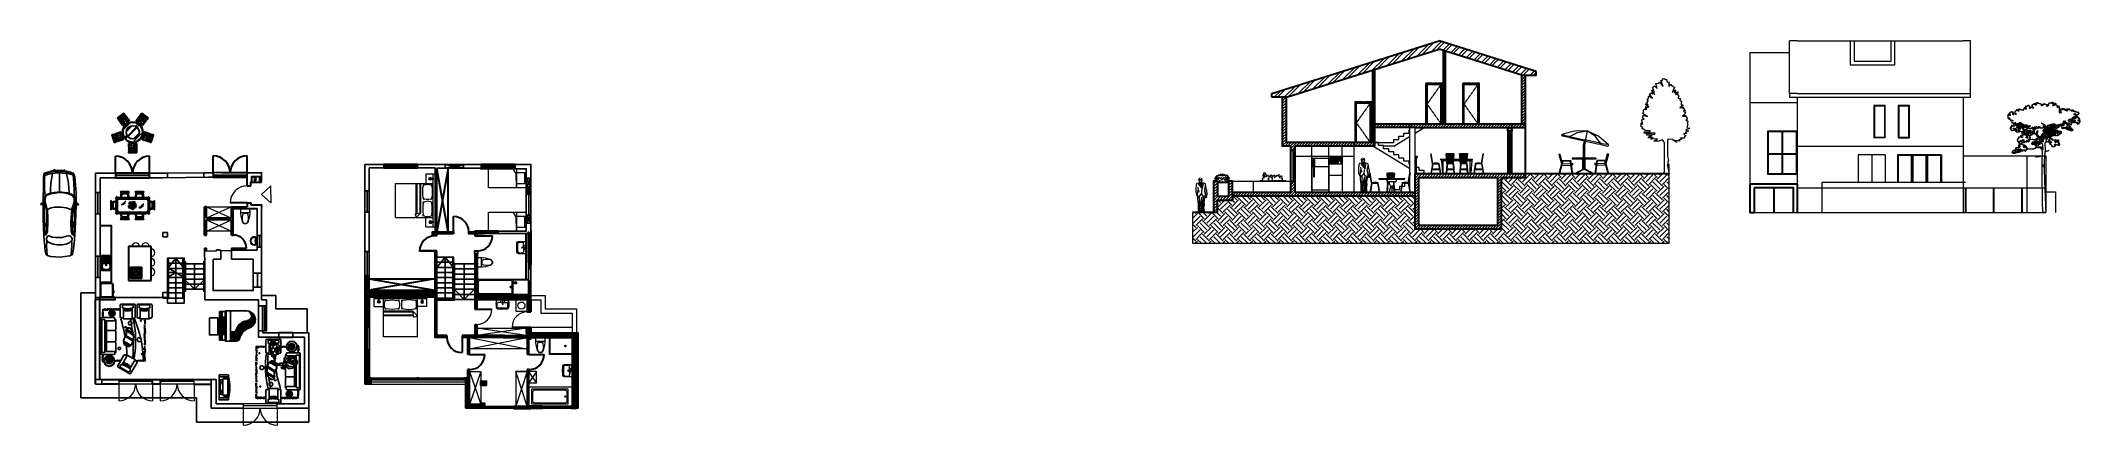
# Model space of a CAD drawing. Header units: millimetres. Extents: x -627 to 20370, y 1538 to 15679.
# Drawn here: x 1590 to 12398, y 7091 to 9125 of the extents above; entities that cross this region are included whole.
import ezdxf

# ---------------------------------------------------------------- set-up
doc = ezdxf.new("R2010")
doc.units = ezdxf.units.MM
doc.linetypes.add('ACAD_ISO03W100', pattern=[30, 12, -18])
doc.linetypes.add('HIDDEN', pattern=[0.375, 0.25, -0.125])
for name, color, linetype in [('3', 3, 'Continuous'), ('6', 7, 'Continuous'), ('8', 8, 'Continuous'), ('F', 7, 'Continuous'), ('FUR', 135, 'Continuous'), ('G', 4, 'Continuous'), ('GLASS', 4, 'Continuous'), ('Hidden', 5, 'Continuous'), ('JLQ', 2, 'Continuous'), ('LAST', 4, 'Continuous'), ('LAYER2', 132, 'Continuous'), ('O', 4, 'Continuous'), ('PUR', 4, 'Continuous'), ('¼ò¾ß', 4, 'Continuous'), ('家具', 7, 'Continuous'), ('平面布置', 7, 'Continuous')]:
    doc.layers.add(name, color=color, linetype=linetype)
for name, color, linetype, lineweight in [('blue', 160, 'Continuous', 5), ('furniture', 7, 'Continuous', 0), ('Hash', 1, 'Continuous', 0), ('new', 3, 'Continuous', 30)]:
    doc.layers.add(name, color=color, linetype=linetype, lineweight=lineweight)

# ---------------------------------------------------------------- blocks, each defined once
blk = doc.blocks.new('Pillow_top')
for centre, radius, start, end in [((6, 25), 46.3, 161.0754, 198.9246), ((-49, 44), 11.6, 341.1886, 18.8114), ((-49, 6), 11.6, 341.1886, 18.8114), ((-34, 59), 11.6, 251.1886, 288.8114), ((-34, -9), 11.6, 71.1886, 108.8114), ((0, -131), 181, 80.4727, 99.5273), ((0, 181), 181, 260.4727, 279.5273), ((34, 59), 11.6, 251.1886, 288.8114), ((34, -9), 11.6, 71.1886, 108.8114), ((49, 44), 11.6, 161.1886, 198.8114), ((49, 6), 11.6, 161.1886, 198.8114), ((-6, 25), 46.3, 341.0754, 18.9246)]:
    blk.add_arc(centre, radius, start, end)
blk = doc.blocks.new('Applique_Top')
for p, q in [((4, 0), (-4, 0)), ((-4, -1), (-4, 0)), ((-4, -1), (4, -1)), ((4, -11), (-4, -19)), ((-4, -11), (4, -19)), ((-1, -8), (-1, -1)), ((-1, -13), (-1, -10)), ((1, -8), (1, -1)), ((1, -13), (1, -10)), ((4, -1), (4, 0))]:
    blk.add_line(p, q)
for radius in [7.5, 5]:
    blk.add_circle((0, -15), radius)
blk.add_arc((0, -15), 2.5, 113.5782, 66.4218)
blk = doc.blocks.new('BED_180_modern')
for p, q in [((-50, 0), (0, 0)), ((-50, 0), (-50, -50)), ((-10, -280), (-10, 0)), ((0, 0), (0, -280)), ((-210, -230), (-210, -50)), ((-210, -50), (-10, -50)), ((-100, -210), (-100, -50)), ((-95, -209), (-95, -50)), ((-80, -206), (-80, -50)), ((-75, -205), (-75, -50)), ((-106, -211), (-75, -205)), ((-106, -211), (-100, -230)), ((-100, -230), (-75, -205)), ((-210, -230), (-10, -230)), ((-50, -280), (-50, -230)), ((-50, -280), (0, -280))]:
    blk.add_line(p, q)
at = {"extrusion": (0, 0, -1), "zscale": -1, "rotation": 90}
for name, p in [('Pillow_top', (65, -95)), ('Applique_Top', (10, -255))]:
    blk.add_blockref(name, p, dxfattribs=at)
at = {"rotation": 270}
for name, p in [('Applique_Top', (-10, -25)), ('Pillow_top', (-65, -185))]:
    blk.add_blockref(name, p, dxfattribs=at)
blk = doc.blocks.new('C3A8SA0P')
at = {"color": 0, "linetype": 'ByBlock'}
for p, q in [((-55, -23), (-70, 0)), ((-50, -30), (-50, 0)), ((-55, -23), (-54, -100)), ((-50, -20), (-10, -20)), ((-50, -100), (-50, -30)), ((-10, -80), (-50, -80)), ((-10, -20), (-10, -80))]:
    blk.add_line(p, q, dxfattribs=at)
blk.add_lwpolyline([(-200, 0), (0, 0), (0, -100), (-200, -100)], close=True, dxfattribs=at)
blk = doc.blocks.new('toilete')
at = {"linetype": 'Continuous'}
for p, q in [((25, 0), (-25, 0)), ((23, -22), (-23, -22)), ((-12, -24), (12, -24))]:
    blk.add_line(p, q, dxfattribs=at)
blk.add_lwpolyline([(23, -22), (25, -17), (25, -11), (25, -6), (25, 0)])
for start, end in [(170.5377, 187.7399), (187.7399, 195.822)]:
    blk.add_arc((26, -8), 51.5, start, end, dxfattribs=at)
for centre, radius, start, end in [((177, -8), 203, 181.2224, 197.2477), ((50, -49), 66.9, 157.3737, 194.7786), ((1, -62), 18.2, 197.2477, 249.5476), ((3, -62), 18.1, 194.7786, 226.8543), ((0, -64), 14.3, 226.8543, 313.1457), ((0, -66), 14.3, 249.5476, 290.4524), ((-1, -62), 18.2, 290.4524, 342.7523), ((-3, -62), 18.1, 313.1457, 345.2214), ((-50, -49), 66.9, 345.2214, 22.6263), ((-177, -8), 203, 342.7523, 358.7776)]:
    blk.add_arc(centre, radius, start, end)
blk = doc.blocks.new('LAV-65')
at = {"color": 0}
for p, q in [((1, 32), (1, 62)), ((1, 33), (1, 3)), ((40, 63), (3, 64)), ((40, 2), (3, 1)), ((14, 32), (14, 56)), ((14, 33), (14, 9)), ((21, 32), (18, 32)), ((37, 61), (19, 61)), ((37, 4), (19, 4)), ((21, 32), (21, 36)), ((21, 32), (21, 29)), ((21, 32), (24, 32))]:
    blk.add_line(p, q, dxfattribs=at)
blk.add_lwpolyline([(0, 63), (0, 32), (0, 2, 0.270322), (2, 0, 0.012971), (41, 0, 0.351801), (49, 7, 0.023121), (50, 32, 0.023121), (49, 58, 0.351801), (41, 65, 0.012971), (2, 65, 0.270322)], format="xyb", close=True, dxfattribs=at)
for centre, radius in [((7, 32), 1.75), ((10, 42), 1.5), ((10, 22), 1.5), ((21, 32), 2.3)]:
    blk.add_circle(centre, radius, dxfattribs=at)
for centre, radius, start, end in [((3, 62), 2, 88.5836, 180), ((3, 3), 2, 180, 271.4164), ((19, 56), 5, 90, 180), ((19, 9), 5, 180, 270), ((38, 56), 4.91, 20.305, 95.8759), ((38, 9), 4.91, 264.1241, 339.695), ((39, 55), 8.41, 51.9374, 85.5914), ((39, 10), 8.41, 274.4086, 308.0626), ((-227, 33), 271, 359.8359, 5.134), ((-227, 32), 271, 354.866, 0.1641), ((37, 57), 8.31, 5.7358, 34.8602), ((37, 8), 8.31, 325.1398, 354.2642), ((-224, 33), 271, 359.8359, 5.134), ((-224, 32), 271, 354.866, 0.1641)]:
    blk.add_arc(centre, radius, start, end, dxfattribs=at)
blk = doc.blocks.new('Bath1')
at = {"layer": 'furniture'}
blk.add_lwpolyline([(190, -80), (0, -80), (0, 0), (190, 0)], close=True, dxfattribs=at)
blk.add_lwpolyline([(175, -75), (15, -75, -0.414214), (5, -65), (5, -15, -0.414214), (15, -5), (175, -5, -0.414214), (185, -15), (185, -65, -0.414214)], format="xyb", close=True, dxfattribs=at)
blk.add_circle((176, -40), 3.44, dxfattribs=at)
blk = doc.blocks.new('Sulhan')
at = {"color": 6}
for p, q in [((0.21, 1.15), (0.71, 1.15)), ((0.66, 1.18), (0.26, 1.18)), ((0.99, 1.15), (1.48, 1.15)), ((1.43, 1.18), (1.03, 1.18)), ((-0.29, 0.65), (-0.29, 0.25)), ((-0.26, 0.2), (-0.26, 0.7)), ((-0.02, 0.2), (-0.02, 0.67)), ((0.04, 0.2), (0.04, 0.67)), ((0.18, 0.87), (1.58, 0.87)), ((0.18, 0.81), (1.58, 0.81)), ((1.58, 0.06), (0.18, 0.06)), ((1.58, 0), (0.18, 0)), ((0.68, 0.72), (0.68, 0.72)), ((0.68, 0.16), (0.68, 0.16)), ((1.72, 0.67), (1.72, 0.2)), ((1.78, 0.67), (1.78, 0.2)), ((2.01, 0.2), (2.01, 0.7)), ((2.04, 0.65), (2.04, 0.25)), ((0.21, -0.26), (0.71, -0.26)), ((0.66, -0.3), (0.26, -0.3)), ((0.99, -0.26), (1.48, -0.26)), ((1.43, -0.3), (1.03, -0.3))]:
    blk.add_line(p, q, dxfattribs=at)
at = {"color": 252}
for p, q in [((0.02, 0.2), (0.02, 0.67)), ((0.18, 0.83), (1.58, 0.83)), ((1.58, 0.04), (0.18, 0.04)), ((0.52, 0.68), (0.26, 0.46)), ((0.5, 0.6), (0.34, 0.47)), ((1.46, 0.52), (1.2, 0.3)), ((1.45, 0.43), (1.28, 0.3)), ((1.74, 0.67), (1.74, 0.2))]:
    blk.add_line(p, q, dxfattribs=at)
at = {"color": 252, "linetype": 'ACAD_ISO03W100'}
for p, q in [((0.07, 0.2), (0.07, 0.67)), ((0.18, 0.78), (1.58, 0.78)), ((1.58, 0.09), (0.18, 0.09)), ((1.69, 0.67), (1.69, 0.2))]:
    blk.add_line(p, q, dxfattribs=at)
at = {"color": 6}
for centre, radius, start, end in [((0.26, 1.13), 0.05, 90, 163.8086), ((0.46, 0.56), 0.543, 72.7033, 107.2967), ((0.66, 1.13), 0.05, 16.1914, 90), ((1.03, 1.13), 0.05, 90, 163.8086), ((1.24, 0.56), 0.543, 72.7033, 107.2967), ((1.43, 1.13), 0.05, 16.1914, 90), ((-0.24, 0.65), 0.05, 106.1914, 180), ((-0.24, 0.25), 0.05, 180, 253.8086), ((0.33, 0.45), 0.543, 162.7033, 197.2967), ((0.38, 0.45), 0.543, 162.7033, 197.2967), ((0.18, 0.67), 0.2, 90, 180), ((0.18, 0.2), 0.2, 180, 270), ((0.18, 0.67), 0.14, 90, 180), ((0.18, 0.2), 0.14, 180, 270), ((0.46, 0.51), 0.543, 72.7033, 107.2967), ((1.24, 0.51), 0.543, 72.7033, 107.2967), ((1.58, 0.67), 0.2, 0, 90), ((1.58, 0.67), 0.14, 0, 90), ((1.58, 0.2), 0.14, 270, 0), ((1.58, 0.2), 0.2, 270, 0), ((1.37, 0.45), 0.543, 342.7033, 17.2967), ((1.42, 0.45), 0.543, 342.7033, 17.2967), ((1.99, 0.65), 0.05, 0, 73.8086), ((1.99, 0.25), 0.05, 286.1914, 0), ((0.26, -0.25), 0.05, 196.1914, 270), ((0.46, 0.38), 0.543, 252.7033, 287.2967), ((0.46, 0.32), 0.543, 252.7033, 287.2967), ((0.66, -0.25), 0.05, 270, 343.8086), ((1.03, -0.25), 0.05, 196.1914, 270), ((1.24, 0.38), 0.543, 252.7033, 287.2967), ((1.24, 0.32), 0.543, 252.7033, 287.2967), ((1.43, -0.25), 0.05, 270, 343.8086)]:
    blk.add_arc(centre, radius, start, end, dxfattribs=at)
at = {"color": 252}
for centre, start, end in [((0.18, 0.67), 90, 180), ((0.18, 0.2), 180, 270), ((1.58, 0.67), 0, 90), ((1.58, 0.2), 270, 0)]:
    blk.add_arc(centre, 0.16, start, end, dxfattribs=at)
at = {"color": 252, "linetype": 'ACAD_ISO03W100'}
for centre, start, end in [((0.18, 0.67), 90, 180), ((0.18, 0.2), 180, 270), ((1.58, 0.67), 0, 90), ((1.58, 0.2), 270, 0)]:
    blk.add_arc(centre, 0.11, start, end, dxfattribs=at)
at = {"color": 0, "linetype": 'ByBlock'}
for centre, radius, start, end in [((0.77, 0.3), 0.145, 122.5086, 156.2476), ((0.72, 0.58), 0.233, 249.2105, 270.3514), ((0.7, 0.38), 0.173, 56.1324, 105.6013), ((0.82, 0.63), 0.188, 208.1301, 238.4931), ((0.77, 0.33), 0.147, 52.0447, 133.2473), ((0.75, 0.57), 0.159, 235.7761, 309.5159), ((0.87, 0.28), 0.173, 128.1324, 177.6013), ((0.67, 0.47), 0.188, 280.1301, 310.4932), ((0.94, 0.62), 0.233, 177.2105, 198.3514), ((0.69, 0.49), 0.145, 50.5086, 84.2476), ((0.94, 0.58), 0.159, 163.7761, 237.5159), ((0.72, 0.5), 0.147, 340.0447, 61.2473), ((0.94, 0.33), 0.147, 124.0447, 205.2473), ((0.71, 0.39), 0.159, 307.7761, 21.5159), ((0.96, 0.32), 0.145, 194.5086, 228.2476), ((1.02, 0.54), 0.188, 136.1301, 166.4931), ((0.86, 0.6), 0.147, 268.0447, 349.2473), ((1.01, 0.41), 0.159, 91.7761, 165.5159), ((0.87, 0.29), 0.159, 19.7761, 93.5159), ((1, 0.49), 0.147, 196.0447, 277.2473), ((1.02, 0.41), 0.173, 200.1324, 249.6013), ((0.69, 0.36), 0.233, 321.2105, 342.3514), ((0.74, 0.58), 0.173, 344.1324, 33.6013), ((1.05, 0.42), 0.233, 105.2105, 126.3514), ((0.94, 0.6), 0.173, 272.1324, 321.6013), ((0.78, 0.28), 0.188, 352.1301, 22.4932), ((0.84, 0.62), 0.145, 338.5086, 12.2476), ((0.99, 0.32), 0.188, 64.1301, 94.4931), ((1.01, 0.51), 0.145, 266.5086, 300.2476), ((0.89, 0.26), 0.233, 33.2105, 54.3514)]:
    blk.add_arc(centre, radius, start, end, dxfattribs=at)
at = {"color": 6}
for centre, major_axis, start_param, end_param in [((0.46, 0.78), (0, -0.632), 4.099527, 4.56758), ((0.46, 0.78), (0, -0.632), 7.99879, 8.466844), ((1.24, 0.78), (0, -0.632), 4.099527, 4.56758), ((1.24, 0.78), (0, -0.632), 7.99879, 8.466844), ((0.11, 0.45), (0.632, 0), 8.062748, 8.466844), ((0.11, 0.45), (0.632, 0), 4.099527, 4.503623)]:
    blk.add_ellipse(centre, major_axis=major_axis, ratio=0.345133, start_param=start_param, end_param=end_param, dxfattribs=at)
at = {"color": 6, "extrusion": (0, 0, -1)}
for centre, major_axis, start_param, end_param in [((0.46, 0.1), (0, 0.632), 4.099527, 4.553045), ((0.46, 0.1), (0, 0.632), 1.730141, 2.183659), ((1.24, 0.1), (0, 0.632), 4.099527, 4.553045), ((1.24, 0.1), (0, 0.632), 1.730141, 2.183659), ((1.64, 0.45), (0.632, 0), 4.923784, 5.325251), ((1.64, 0.45), (0.632, 0), 0.957934, 1.359402)]:
    blk.add_ellipse(centre, major_axis=major_axis, ratio=0.345133, start_param=start_param, end_param=end_param, dxfattribs=at)
at = {"color": 6}
for points, knots in [([(0.3, 1.08), (0.3, 1.07), (0.29, 1.05), (0.29, 1.01), (0.28, 0.98), (0.28, 0.93), (0.28, 0.9), (0.27, 0.87)], [4.2084563, 4.2084563, 4.2084563, 4.2084563, 4.2962292, 4.2962292, 4.433179, 4.433179, 4.5651263, 4.5651263, 4.5651263, 4.5651263]), ([(0.65, 0.87), (0.65, 0.9), (0.64, 0.92), (0.64, 0.98), (0.63, 1), (0.63, 1.05), (0.63, 1.07), (0.62, 1.08)], [8.0012444, 8.0012444, 8.0012444, 8.0012444, 8.1227425, 8.1227425, 8.2664644, 8.2664644, 8.3579144, 8.3579144, 8.3579144, 8.3579144]), ([(1.07, 1.08), (1.07, 1.07), (1.07, 1.05), (1.06, 1.01), (1.06, 0.98), (1.05, 0.93), (1.05, 0.9), (1.05, 0.87)], [4.2084563, 4.2084563, 4.2084563, 4.2084563, 4.2962292, 4.2962292, 4.433179, 4.433179, 4.5651263, 4.5651263, 4.5651263, 4.5651263]), ([(1.42, 0.87), (1.42, 0.9), (1.42, 0.92), (1.41, 0.98), (1.41, 1), (1.4, 1.05), (1.4, 1.07), (1.4, 1.08)], [8.0012444, 8.0012444, 8.0012444, 8.0012444, 8.1227425, 8.1227425, 8.2664644, 8.2664644, 8.3579144, 8.3579144, 8.3579144, 8.3579144]), ([(-0.02, 0.64), (-0.04, 0.64), (-0.05, 0.64), (-0.09, 0.63), (-0.11, 0.63), (-0.16, 0.62), (-0.18, 0.62), (-0.19, 0.62)], [8.0663515, 8.0663515, 8.0663515, 8.0663515, 8.1227425, 8.1227425, 8.2664644, 8.2664644, 8.3579144, 8.3579144, 8.3579144, 8.3579144]), ([(-0.19, 0.29), (-0.18, 0.29), (-0.16, 0.29), (-0.12, 0.28), (-0.09, 0.28), (-0.05, 0.27), (-0.04, 0.27), (-0.02, 0.27)], [4.2084563, 4.2084563, 4.2084563, 4.2084563, 4.2962292, 4.2962292, 4.433179, 4.433179, 4.5000191, 4.5000191, 4.5000191, 4.5000191]), ([(-0.02, 0.62), (-0.04, 0.62), (-0.05, 0.62), (-0.09, 0.62), (-0.11, 0.62), (-0.14, 0.61)], [8.0663515, 8.0663515, 8.0663515, 8.0663515, 8.1227425, 8.1227425, 8.2598231, 8.2598231, 8.2598231, 8.2598231]), ([(-0.14, 0.3), (-0.11, 0.29), (-0.09, 0.29), (-0.05, 0.28), (-0.04, 0.28), (-0.02, 0.28)], [4.3081151, 4.3081151, 4.3081151, 4.3081151, 4.433179, 4.433179, 4.5000191, 4.5000191, 4.5000191, 4.5000191]), ([(0, 0.78), (0, 0.78), (0, 0.8), (0, 0.82), (-0.03, 0.82), (-0.01, 0.87), (0.01, 0.89), (0.06, 0.9), (0.06, 0.88), (0.06, 0.86), (0.08, 0.86), (0.1, 0.86), (0.1, 0.86)], [25.854151, 25.854151, 25.854151, 25.854151, 52.771329, 71.894905, 86.117928, 121.954734, 172.04851, 202.476174, 216.691855, 230.01003, 254.635643, 269.112988, 269.112988, 269.112988, 269.112988]), ([(0, 0.1), (0, 0.09), (0, 0.08), (0, 0.05), (-0.03, 0.06), (-0.01, 0.01), (0.01, -0.01), (0.06, -0.02), (0.06, 0), (0.06, 0.02), (0.08, 0.02), (0.09, 0.02), (0.1, 0.02)], [28.55667, 28.55667, 28.55667, 28.55667, 52.771329, 71.894905, 86.117928, 121.954734, 172.04851, 202.476174, 216.691855, 230.01003, 254.635643, 263.792895, 263.792895, 263.792895, 263.792895]), ([(0.3, -0.2), (0.3, -0.18), (0.29, -0.17), (0.29, -0.12), (0.28, -0.1), (0.28, -0.05), (0.28, -0.02), (0.28, 0)], [4.2084563, 4.2084563, 4.2084563, 4.2084563, 4.2962292, 4.2962292, 4.433179, 4.433179, 4.5503345, 4.5503345, 4.5503345, 4.5503345]), ([(0.3, 1.03), (0.3, 1), (0.29, 0.98), (0.29, 0.93), (0.29, 0.9), (0.29, 0.87)], [4.3081151, 4.3081151, 4.3081151, 4.3081151, 4.433179, 4.433179, 4.5651263, 4.5651263, 4.5651263, 4.5651263]), ([(0.3, -0.14), (0.3, -0.12), (0.29, -0.1), (0.29, -0.05), (0.29, -0.02), (0.29, 0)], [4.3081151, 4.3081151, 4.3081151, 4.3081151, 4.433179, 4.433179, 4.5503345, 4.5503345, 4.5503345, 4.5503345]), ([(0.63, 0.87), (0.63, 0.9), (0.63, 0.92), (0.62, 0.97), (0.62, 1), (0.62, 1.03)], [8.0012444, 8.0012444, 8.0012444, 8.0012444, 8.1227425, 8.1227425, 8.2598231, 8.2598231, 8.2598231, 8.2598231]), ([(0.63, 0), (0.63, -0.02), (0.63, -0.04), (0.62, -0.09), (0.62, -0.12), (0.62, -0.14)], [8.0160361, 8.0160361, 8.0160361, 8.0160361, 8.1227425, 8.1227425, 8.2598231, 8.2598231, 8.2598231, 8.2598231]), ([(0.65, 0), (0.64, -0.02), (0.64, -0.04), (0.64, -0.09), (0.63, -0.12), (0.63, -0.17), (0.63, -0.18), (0.62, -0.2)], [8.0160361, 8.0160361, 8.0160361, 8.0160361, 8.1227425, 8.1227425, 8.2664644, 8.2664644, 8.3579144, 8.3579144, 8.3579144, 8.3579144]), ([(1.07, -0.2), (1.07, -0.18), (1.07, -0.17), (1.06, -0.12), (1.06, -0.1), (1.05, -0.05), (1.05, -0.02), (1.05, 0)], [4.2084563, 4.2084563, 4.2084563, 4.2084563, 4.2962292, 4.2962292, 4.433179, 4.433179, 4.5503345, 4.5503345, 4.5503345, 4.5503345]), ([(1.08, 1.03), (1.07, 1), (1.07, 0.98), (1.06, 0.93), (1.06, 0.9), (1.06, 0.87)], [4.3081151, 4.3081151, 4.3081151, 4.3081151, 4.433179, 4.433179, 4.5651263, 4.5651263, 4.5651263, 4.5651263]), ([(1.08, -0.14), (1.07, -0.12), (1.07, -0.1), (1.06, -0.05), (1.06, -0.02), (1.06, 0)], [4.3081151, 4.3081151, 4.3081151, 4.3081151, 4.433179, 4.433179, 4.5503345, 4.5503345, 4.5503345, 4.5503345]), ([(1.41, 0.87), (1.41, 0.9), (1.4, 0.92), (1.4, 0.97), (1.4, 1), (1.39, 1.03)], [8.0012444, 8.0012444, 8.0012444, 8.0012444, 8.1227425, 8.1227425, 8.2598231, 8.2598231, 8.2598231, 8.2598231]), ([(1.41, 0), (1.41, -0.02), (1.4, -0.04), (1.4, -0.09), (1.4, -0.12), (1.39, -0.14)], [8.0160361, 8.0160361, 8.0160361, 8.0160361, 8.1227425, 8.1227425, 8.2598231, 8.2598231, 8.2598231, 8.2598231]), ([(1.42, 0), (1.42, -0.02), (1.42, -0.04), (1.41, -0.09), (1.41, -0.12), (1.4, -0.17), (1.4, -0.18), (1.4, -0.2)], [8.0160361, 8.0160361, 8.0160361, 8.0160361, 8.1227425, 8.1227425, 8.2664644, 8.2664644, 8.3579144, 8.3579144, 8.3579144, 8.3579144]), ([(1.75, 0.78), (1.75, 0.79), (1.75, 0.8), (1.76, 0.82), (1.79, 0.82), (1.76, 0.87), (1.74, 0.89), (1.7, 0.9), (1.69, 0.88), (1.69, 0.86), (1.67, 0.86), (1.65, 0.86), (1.65, 0.86)], [26.596612, 26.596612, 26.596612, 26.596612, 52.771329, 71.894905, 86.117928, 121.954734, 172.04851, 202.476174, 216.691855, 230.01003, 254.635643, 268.767944, 268.767944, 268.767944, 268.767944]), ([(1.75, 0.1), (1.75, 0.09), (1.75, 0.08), (1.76, 0.05), (1.79, 0.06), (1.76, 0.01), (1.74, -0.01), (1.7, -0.02), (1.69, 0), (1.69, 0.02), (1.67, 0.02), (1.66, 0.02), (1.66, 0.02)], [29.290825, 29.290825, 29.290825, 29.290825, 52.771329, 71.894905, 86.117928, 121.954734, 172.04851, 202.476174, 216.691855, 230.01003, 254.635643, 263.419397, 263.419397, 263.419397, 263.419397]), ([(1.78, 0.64), (1.79, 0.64), (1.8, 0.64), (1.84, 0.63), (1.87, 0.63), (1.91, 0.62), (1.93, 0.62), (1.94, 0.62)], [8.0690291, 8.0690291, 8.0690291, 8.0690291, 8.1227425, 8.1227425, 8.2664644, 8.2664644, 8.3579144, 8.3579144, 8.3579144, 8.3579144]), ([(1.78, 0.62), (1.79, 0.62), (1.8, 0.62), (1.84, 0.62), (1.86, 0.62), (1.89, 0.61)], [8.0690291, 8.0690291, 8.0690291, 8.0690291, 8.1227425, 8.1227425, 8.2598231, 8.2598231, 8.2598231, 8.2598231]), ([(1.89, 0.3), (1.86, 0.29), (1.84, 0.29), (1.8, 0.28), (1.79, 0.28), (1.78, 0.28)], [4.3081151, 4.3081151, 4.3081151, 4.3081151, 4.433179, 4.433179, 4.4973415, 4.4973415, 4.4973415, 4.4973415]), ([(1.94, 0.29), (1.93, 0.29), (1.91, 0.29), (1.87, 0.28), (1.84, 0.28), (1.8, 0.27), (1.79, 0.27), (1.78, 0.27)], [4.2084563, 4.2084563, 4.2084563, 4.2084563, 4.2962292, 4.2962292, 4.433179, 4.433179, 4.4973415, 4.4973415, 4.4973415, 4.4973415])]:
    blk.add_open_spline(points, degree=3, knots=knots, dxfattribs=at)
blk = doc.blocks.new('sulhan1')
for p in [(-0.66, 0.68), (-0.64, 0.61), (-0.61, 0.69), (-0.6, 0.75), (-0.59, 0.77), (-0.57, 0.6), (-0.55, 0.7), (-0.54, 0.51), (-0.53, 0.8), (-0.52, 0.77), (-0.52, 0.72), (-0.5, 0.74), (-0.5, 0.55), (-0.48, 0.82), (-0.48, 0.67), (-0.48, 0.67), (-0.48, 0.59), (-0.47, 0.6), (-0.46, 0.68), (-0.45, 0.82), (-0.45, 0.76), (-0.44, 0.52), (-0.43, 0.84), (-0.43, 0.54), (-0.41, 0.47), (-0.35, 0.85), (-0.35, 0.6), (-0.35, 0.59), (-0.34, 0.79), (-0.32, 0.54), (-0.31, 0.6), (0.33, 0.67), (0.33, 0.53), (0.37, 0.58), (0.38, 0.64), (0.4, 0.8), (0.4, 0.57), (0.41, 0.73), (0.42, 0.64), (0.43, 0.47), (0.44, 0.63), (0.45, 0.84), (0.47, 0.52), (0.47, 0.52), (0.48, 0.79), (0.49, 0.49), (0.5, 0.67), (0.5, 0.67), (0.51, 0.74), (0.52, 0.65), (0.54, 0.8), (0.54, 0.72), (0.56, 0.8), (0.56, 0.71), (0.59, 0.74), (0.6, 0.66), (0.61, 0.75), (0.65, 0.71), (0.66, 0.68), (0.66, 0.57), (0.68, 0.67), (0.71, 0.59), (-0.93, -0.17), (-0.93, -0.22), (-0.93, -0.27), (-0.92, -0.08), (-0.92, -0.19), (-0.92, -0.34), (-0.9, -0.27), (-0.9, -0.35), (-0.87, -0.2), (-0.86, -0.1), (-0.86, -0.26), (-0.85, -0.29), (-0.85, -0.38), (-0.85, -0.43), (-0.84, -0.32), (-0.79, -0.24), (-0.78, -0.27), (-0.78, -0.27), (-0.78, -0.43), (-0.75, -0.37), (-0.72, -0.27), (-0.71, -0.29), (-0.68, -0.16), (-0.67, -0.13), (-0.67, -0.17), (-0.67, -0.32), (-0.65, -0.25), (-0.65, -0.37), (-0.63, -0.28), (-0.61, -0.15), (-0.57, -0.26), (-0.21, -0.91), (-0.18, -0.86), (-0.13, -0.95), (-0.11, -0.95), (-0.09, -0.69), (-0.08, -0.9), (-0.08, -0.97), (-0.06, -0.71), (-0.05, -0.65), (-0.05, -0.7), (-0.03, -0.98), (-0.02, -0.84), (-0.02, -0.91), (-0.02, -0.95), (0.01, -0.84), (0.01, -0.84), (0.01, -0.91), (0.03, -0.78), (0.04, -0.71), (0.04, -0.91), (0.04, -0.99), (0.05, -0.78), (0.06, -0.98), (0.07, -0.64), (0.07, -0.7), (0.09, -0.75), (0.1, -0.94), (0.12, -0.84), (0.15, -0.75), (0.15, -0.96), (0.17, -0.89), (0.6, -0.26), (0.62, -0.15), (0.63, -0.31), (0.65, -0.28), (0.66, -0.29), (0.68, -0.17), (0.68, -0.2), (0.74, -0.16), (0.75, -0.1), (0.75, -0.2), (0.75, -0.22), (0.76, -0.45), (0.79, -0.29), (0.8, -0.27), (0.8, -0.27), (0.8, -0.49), (0.83, -0.16), (0.83, -0.36), (0.86, -0.31), (0.86, -0.43), (0.87, -0.29), (0.87, -0.41), (0.88, -0.26), (0.89, -0.13), (0.89, -0.39), (0.9, -0.33), (0.92, -0.21), (0.92, -0.35), (0.94, -0.26), (0.95, -0.17), (0.95, -0.28)]:
    blk.add_point(p)
at = {"layer": 'F'}
for p, q in [((-1, -0.12), (-0.64, 0.02)), ((-0.8, 0.72), (-0.81, 0.73)), ((-0.8, 0.76), (-0.47, 1)), ((-0.8, 0.72), (-0.74, 0.67)), ((-0.77, 0.72), (-0.44, 0.96)), ((-0.74, 0.67), (-0.41, 0.92)), ((-0.74, 0.67), (-0.53, 0.35)), ((-0.44, 0.99), (-0.44, 0.99)), ((-0.44, 0.99), (-0.41, 0.92)), ((-0.41, 0.92), (-0.17, 0.62)), ((0.42, 0.92), (0.19, 0.62)), ((0.45, 0.99), (0.42, 0.92)), ((0.42, 0.92), (0.76, 0.67)), ((0.45, 0.99), (0.46, 0.99)), ((0.46, 0.96), (0.79, 0.72)), ((0.49, 1), (0.82, 0.76)), ((0.76, 0.67), (0.55, 0.36)), ((1.02, -0.12), (0.66, 0.02)), ((0.82, 0.72), (0.76, 0.67)), ((0.82, 0.73), (0.82, 0.72)), ((-0.97, -0.54), (-1.1, -0.15)), ((-1.08, -0.13), (-1.07, -0.12)), ((-1.07, -0.12), (-1, -0.12)), ((-0.92, -0.53), (-1.05, -0.14)), ((-0.87, -0.51), (-1, -0.12)), ((-0.93, -0.55), (-0.94, -0.55)), ((-0.93, -0.55), (-0.87, -0.51)), ((-0.87, -0.51), (-0.5, -0.41)), ((-0.2, -1), (-0.22, -0.62)), ((-0.22, -1.07), (-0.2, -1)), ((-0.22, -1.08), (-0.22, -1.07)), ((0.22, -1), (-0.2, -1)), ((0.21, -1.05), (-0.2, -1.05)), ((0.22, -1), (0.23, -0.62)), ((0.23, -1.07), (0.22, -1)), ((0.23, -1.07), (0.23, -1.08)), ((0.89, -0.51), (0.52, -0.41)), ((1.02, -0.12), (0.89, -0.51)), ((0.95, -0.55), (0.89, -0.51)), ((1.07, -0.14), (0.94, -0.53)), ((0.96, -0.55), (0.95, -0.55)), ((1.11, -0.15), (0.99, -0.54)), ((1.09, -0.12), (1.02, -0.12)), ((1.09, -0.12), (1.1, -0.13)), ((0.21, -1.1), (-0.2, -1.1))]:
    blk.add_line(p, q, dxfattribs=at)
blk.add_circle((0.01, -0.01), 0.55, dxfattribs=at)
for centre, radius, start, end in [((-0.79, 0.74), 0.02, 126, 216), ((-0.78, 0.73), 0.02, 216, 306), ((-0.64, 0), 0.02, 28.6928, 110.5448), ((-1.61, -0.54), 1.13, 7.5839, 28.6928), ((-0.52, 0.37), 0.02, 213.4552, 295.5839), ((-1, 1.37), 1.13, 295.5839, 316.6928), ((-0.46, 0.98), 0.02, 36, 126), ((-0.45, 0.97), 0.02, 306, 36), ((-0.19, 0.61), 0.02, 316.6928, 38.5448), ((0.2, 0.61), 0.02, 141.4552, 223.5839), ((1.01, 1.37), 1.13, 223.5839, 244.6928), ((0.47, 0.97), 0.02, 144, 234), ((0.47, 0.98), 0.02, 54, 144), ((1.63, -0.53), 1.13, 151.5839, 172.6928), ((0.53, 0.37), 0.02, 244.6928, 326.5448), ((0.65, 0), 0.02, 69.4552, 151.5839), ((0.8, 0.73), 0.02, 234, 324), ((0.81, 0.74), 0.02, 324, 54), ((-1.08, -0.15), 0.02, 108, 198), ((-1.07, -0.14), 0.02, 18, 108), ((-0.95, -0.54), 0.02, 198, 288), ((-0.94, -0.53), 0.02, 288, 18), ((-0.51, -0.39), 0.02, 285.4552, 7.5839), ((-0.2, -0.62), 0.02, 100.6928, 182.5448), ((-0.2, -1.07), 0.02, 90, 180), ((0.01, -1.72), 1.13, 79.5839, 100.6928), ((0.21, -1.07), 0.02, 0, 90), ((0.21, -0.62), 0.02, 357.4552, 79.5839), ((0.53, -0.39), 0.02, 172.6928, 254.5448), ((0.96, -0.53), 0.02, 162, 252), ((0.97, -0.54), 0.02, 252, 342), ((1.08, -0.14), 0.02, 72, 162), ((1.09, -0.15), 0.02, 342, 72), ((-0.2, -1.08), 0.02, 180, 270), ((0.21, -1.08), 0.02, 270, 0)]:
    blk.add_arc(centre, radius, start, end, dxfattribs=at)
for p in [(-0.75, 0.7), (-0.69, 0.67), (-0.67, 0.63), (-0.66, 0.64), (-0.65, 0.69), (-0.64, 0.6), (-0.62, 0.53), (-0.61, 0.7), (-0.6, 0.64), (-0.57, 0.49), (-0.54, 0.65), (-0.51, 0.79), (-0.51, 0.45), (-0.51, 0.41), (-0.5, 0.52), (-0.47, 0.81), (-0.47, 0.43), (-0.44, 0.87), (-0.41, 0.83), (-0.41, 0.73), (-0.4, 0.67), (-0.38, 0.78), (-0.36, 0.72), (-0.29, 0.7), (-0.27, 0.61), (0.24, 0.61), (0.28, 0.58), (0.29, 0.63), (0.3, 0.69), (0.33, 0.75), (0.35, 0.64), (0.39, 0.79), (0.4, 0.84), (0.42, 0.82), (0.43, 0.77), (0.44, 0.87), (0.45, 0.93), (0.46, 0.84), (0.47, 0.72), (0.49, 0.8), (0.51, 0.44), (0.53, 0.59), (0.59, 0.61), (0.59, 0.56), (0.59, 0.49), (0.61, 0.73), (0.64, 0.7), (0.64, 0.6), (0.68, 0.65), (0.7, 0.69), (-0.96, -0.16), (-0.92, -0.15), (-0.92, -0.21), (-0.92, -0.26), (-0.9, -0.51), (-0.86, -0.13), (-0.86, -0.38), (-0.86, -0.42), (-0.85, -0.46), (-0.82, -0.17), (-0.81, -0.44), (-0.81, -0.46), (-0.8, -0.13), (-0.79, -0.32), (-0.79, -0.39), (-0.77, -0.18), (-0.77, -0.43), (-0.75, -0.07), (-0.7, -0.44), (-0.67, -0.08), (-0.65, -0.33), (-0.64, -0.4), (-0.59, -0.36), (-0.56, -0.33), (-0.55, -0.38), (-0.17, -0.75), (-0.15, -0.94), (-0.14, -0.87), (-0.14, -0.98), (-0.13, -0.67), (-0.12, -0.81), (-0.09, -0.85), (-0.09, -0.95), (-0.06, -0.8), (-0.04, -0.96), (0.06, -0.87), (0.1, -0.95), (0.11, -0.73), (0.12, -0.89), (0.14, -0.65), (0.14, -0.96), (0.16, -0.69), (0.16, -0.92), (0.17, -0.88), (0.17, -0.97), (0.18, -0.75), (0.19, -0.65), (0.19, -0.92), (0.2, -0.82), (0.2, -1.03), (0.59, -0.35), (0.65, -0.08), (0.66, -0.41), (0.67, -0.04), (0.7, -0.08), (0.73, -0.13), (0.73, -0.38), (0.74, -0.32), (0.77, -0.07), (0.78, -0.36), (0.78, -0.42), (0.83, -0.08), (0.84, -0.22), (0.84, -0.44), (0.87, -0.39), (0.88, -0.17), (0.89, -0.12), (0.89, -0.45), (0.9, -0.35), (0.93, -0.12), (0.93, -0.14), (0.93, -0.21), (0.95, -0.18), (0.97, -0.15), (1.04, -0.14)]:
    blk.add_point(p, dxfattribs=at)
at = {"layer": 'G'}
for p, q in [((-0.53, 0.09), (-0.09, 0.53)), ((-0.46, 0.29), (-0.29, 0.46)), ((-0.34, 0.02), (-0.02, 0.34)), ((-0.27, -0.21), (0.21, 0.27)), ((-0.24, -0.24), (0.24, 0.24)), ((-0.02, -0.56), (0.56, 0.02)), ((0.16, 0.31), (0.31, 0.45)), ((0.23, 0.26), (0.37, 0.4)), ((-0.45, -0.31), (-0.31, -0.16)), ((-0.4, -0.37), (-0.26, -0.23)), ((0.05, -0.35), (0.35, -0.05)), ((0.08, -0.35), (0.35, -0.08)), ((0.2, -0.52), (0.52, -0.2))]:
    blk.add_line(p, q, dxfattribs=at)
for radius in [0.345, 0.35]:
    blk.add_circle((0.01, -0.01), radius, dxfattribs=at)
at = {"layer": 'O'}
blk.add_circle((0.01, -0.01), 0.515, dxfattribs=at)
blk = doc.blocks.new('kior')
at = {"layer": 'LAYER2', "color": 5}
for p, q in [((-0.15, 0.28), (-0.01, 0.28)), ((0.02, 0.28), (0.15, 0.28))]:
    blk.add_line(p, q, dxfattribs=at)
for centre, radius, start, end in [((-0.15, 0.23), 0.05, 90, 180), ((0, 0.23), 0.2, 180, 0), ((0.15, 0.23), 0.05, 0, 90)]:
    blk.add_arc(centre, radius, start, end, dxfattribs=at)
at = {"layer": '家具', "color": 5}
for p, q in [((-0.15, 0.31), (-0.01, 0.31)), ((0.02, 0.31), (0.15, 0.31))]:
    blk.add_line(p, q, dxfattribs=at)
for centre, radius, start, end in [((-0.15, 0.23), 0.08, 90, 180), ((0, 0.23), 0.23, 180, 0), ((0.15, 0.23), 0.08, 0, 90)]:
    blk.add_arc(centre, radius, start, end, dxfattribs=at)
for centre, major_axis, ratio, start_param, end_param in [((0, 0.34), (-0.0456, 0), 0.503122, 2.013147, 7.555401), ((0, 0.3), (0, -0.0676), 0.25596, 4.408868, 8.176048)]:
    blk.add_ellipse(centre, major_axis=major_axis, ratio=ratio, start_param=start_param, end_param=end_param, dxfattribs=at)
blk = doc.blocks.new('tv')
at = {"layer": 'FUR'}
for p, q in [((-0.66, -0.5), (-0.66, 0)), ((-0.55, -0.5), (-0.55, 0)), ((0.66, -0.5), (0.66, 0))]:
    blk.add_line(p, q, dxfattribs=at)
at = {"layer": 'FUR', "color": 4}
for p, q in [((-0.45, -0.2), (-0.54, -0.28)), ((-0.54, -0.28), (-0.54, -0.45)), ((-0.45, -0.47), (-0.54, -0.45)), ((-0.45, -0.2), (0.42, -0.2)), ((-0.45, -0.2), (-0.45, -0.47)), ((-0.45, -0.47), (0.42, -0.47)), ((-0.43, -0.2), (-0.38, -0.06)), ((0.4, -0.2), (0.36, -0.06)), ((0.42, -0.2), (0.51, -0.28)), ((0.42, -0.2), (0.42, -0.47)), ((0.42, -0.47), (0.51, -0.45)), ((0.51, -0.28), (0.51, -0.45))]:
    blk.add_line(p, q, dxfattribs=at)
at = {"layer": 'FUR'}
blk.add_arc((0, 1.5), 2.07, 254.7348, 285.2652, dxfattribs=at)
at = {"layer": 'FUR', "color": 4}
for centre, radius, start, end in [((-0.01, 5.29), 5.78, 265.6708, 274.3292), ((-0.01, -0.59), 0.533, 48.5217, 131.4783)]:
    blk.add_arc(centre, radius, start, end, dxfattribs=at)
at = {"layer": 'LAST', "color": 4}
blk.add_line((0.66, 0), (-0.66, 0), dxfattribs=at)
at = {"layer": 'PUR'}
blk.add_line((-0.38, -0.06), (0.36, -0.06), dxfattribs=at)
at = {"layer": '¼ò¾ß'}
for p, q in [((0.55, -0.5), (0.55, 0)), ((-0.66, -0.5), (-0.55, -0.5)), ((0.66, -0.5), (0.55, -0.5))]:
    blk.add_line(p, q, dxfattribs=at)
blk = doc.blocks.new('salon1')
at = {"color": 253}
blk.add_line((-0.77, 3.42), (-0.67, 3.42), dxfattribs=at)
at = {"layer": '3', "color": 7}
for p, q in [((0.81, 2.32), (0.81, 2.84)), ((0.81, 2.22), (0.81, 1.72)), ((0.85, 2.88), (0.85, 2.91)), ((0.85, 2.88), (0.85, 2.82)), ((0.85, 2.88), (0.85, 2.88)), ((1, 2.27), (0.86, 2.27)), ((1.55, 2.95), (0.9, 2.95)), ((1.38, 2.78), (0.9, 2.78)), ((1.38, 2.27), (1, 2.27)), ((1.29, 1.67), (1.29, 2.78)), ((1.38, 1.67), (1.38, 2.8)), ((1.52, 2.84), (1.41, 2.84)), ((1.55, 1.14), (1.55, 2.8)), ((1.59, 1.03), (1.59, 2.91)), ((0.81, 1.62), (0.81, 1.1)), ((0.85, 1.06), (0.85, 1.12)), ((1, 1.67), (0.86, 1.67)), ((1.38, 1.16), (0.9, 1.16)), ((1.38, 1.67), (1, 1.67)), ((1.29, 1.67), (1.29, 1.16)), ((1.38, 1.67), (1.38, 1.14)), ((1.52, 1.11), (1.41, 1.11)), ((0, 0), (-0.32, 0.57)), ((-0.3, 0.63), (-0.23, 0.67)), ((-0.26, 0.66), (-0.28, 0.64)), ((-0.26, 0.65), (-0.24, 0.71)), ((-0.24, 0.71), (0.2, 0.96)), ((0.06, 0.24), (-0.17, 0.65)), ((0.08, 0.09), (0.03, 0.18)), ((0.68, 0.33), (0.06, -0.02)), ((0.56, 0.31), (0.14, 0.08)), ((0.27, 0.95), (0.2, 0.96)), ((0.47, 0.46), (0.23, 0.88)), ((0.25, 0.94), (0.32, 0.98)), ((0.38, 0.96), (0.7, 0.39)), ((0.57, 0.37), (0.52, 0.46)), ((0.85, 1.06), (0.85, 1.06)), ((0.85, 1.06), (0.85, 1.03)), ((1.55, 0.99), (0.9, 0.99)), ((1.14, 0.67), (0.96, 0.67)), ((1.07, 0.66), (0.98, 0.64)), ((1.07, 0.64), (0.99, 0.6)), ((1.08, 0.71), (1.01, 0.77)), ((1.08, 0.63), (1.01, 0.57)), ((1.09, 0.72), (1.03, 0.79)), ((1.09, 0.62), (1.03, 0.55)), ((1.1, 0.73), (1.06, 0.81)), ((1.1, 0.61), (1.06, 0.53)), ((1.12, 0.74), (1.09, 0.83)), ((1.12, 0.6), (1.09, 0.51)), ((1.13, 0.74), (1.12, 0.83)), ((1.12, 0.74), (1.13, 0.74)), ((1.14, 0.67), (1.14, 0.85)), ((1.14, 0.67), (1.14, 0.49)), ((1.14, 0.67), (1.32, 0.67)), ((1.15, 0.74), (1.16, 0.83)), ((1.16, 0.74), (1.19, 0.83)), ((1.18, 0.73), (1.22, 0.81)), ((1.18, 0.61), (1.22, 0.53)), ((1.19, 0.72), (1.25, 0.79)), ((1.19, 0.62), (1.25, 0.55)), ((1.2, 0.71), (1.27, 0.77)), ((1.2, 0.63), (1.27, 0.57)), ((1.21, 0.7), (1.29, 0.74)), ((1.21, 0.66), (1.21, 0.65))]:
    blk.add_line(p, q, dxfattribs=at)
for centre, radius in [((1.15, 0.65), 0.283), ((1.14, 0.67), 0.165), ((1.14, 0.67), 0.0672), ((1.14, 0.67), 0.0728)]:
    blk.add_circle(centre, radius, dxfattribs=at)
for centre, radius, start, end in [((0.43, 1.98), 0.567, 149.8198, 166.4562), ((0.43, 1.98), 0.551, 149.8198, 166.4562), ((0.25, 2.08), 0.364, 125.4606, 149.8198), ((0.25, 2.08), 0.348, 125.4606, 149.8198), ((0.14, 2.24), 0.175, 90, 125.4606), ((0.14, 2.24), 0.159, 89.6966, 125.4606), ((0.15, 2.31), 0.104, 36.7801, 96.0749), ((0.15, 2.31), 0.0888, 36.6107, 96.6001), ((0.11, 2.27), 0.144, 355.1564, 38.8448), ((0.11, 2.27), 0.159, 354.5527, 38.737), ((0.63, 2.15), 0.395, 163.2926, 194.9117), ((0.63, 2.15), 0.379, 163.0568, 194.739), ((0.85, 2.84), 0.034, 90.0228, 180.0228), ((0.86, 2.32), 0.051, 180.0228, 270.0228), ((0.86, 2.22), 0.051, 89.9772, 179.9772), ((0.9, 2.91), 0.0425, 90.0228, 180.0228), ((0.9, 2.82), 0.0425, 180.0228, 270.0228), ((2.73, 2.53), 1.4, 175.1945, 180.0228), ((2.73, 2.53), 1.4, 180.0228, 184.8511), ((2.06, 2.58), 0.73, 168.4967, 175.1945), ((2.06, 2.47), 0.73, 184.8511, 191.549), ((2.06, 2.07), 0.73, 168.451, 175.1489), ((1.64, 2.67), 0.306, 158.0125, 168.4967), ((1.64, 2.38), 0.306, 191.549, 202.4094), ((1.64, 2.15), 0.306, 157.5906, 168.451), ((1.64, 2.16), 0.306, 157.6363, 158.2001), ((1.41, 2.8), 0.034, 90.0228, 180.0228), ((1.52, 2.8), 0.0352, 357.8872, 89.238), ((1.55, 2.91), 0.0425, 0.0228, 90.0228), ((0.71, 1.91), 0.853, 166.4562, 180), ((0.71, 1.91), 0.853, 180, 193.5438), ((0.71, 1.91), 0.837, 166.4562, 180), ((0.71, 1.91), 0.837, 180, 193.5438), ((0.43, 1.85), 0.567, 193.5438, 210.1802), ((0.43, 1.85), 0.551, 193.5438, 210.1802), ((0.25, 1.75), 0.364, 210.1802, 234.5394), ((0.25, 1.75), 0.348, 210.1802, 234.5394), ((0.14, 1.59), 0.175, 234.5394, 270), ((0.14, 1.59), 0.159, 234.5394, 269.7981), ((0.12, 1.74), 0.312, 274.2656, 292.949), ((0.12, 1.74), 0.328, 274.1606, 293.0121), ((0.14, 1.66), 0.228, 295.6119, 332.6508), ((1.8, 2.71), 1.69, 203.368, 210.2008), ((0.14, 1.66), 0.244, 295.5264, 332.8491), ((1.8, 2.71), 1.67, 203.4078, 210.2238), ((0.04, 1.72), 0.332, 358.911, 25.2036), ((-0.07, 1.72), 0.447, 338.8014, 359.717), ((0.04, 1.72), 0.348, 358.9292, 25.3173), ((-0.07, 1.72), 0.462, 338.6984, 359.7035), ((0.86, 1.72), 0.0511, 179.8377, 269.9905), ((0.86, 1.62), 0.051, 89.9772, 179.9772), ((0.85, 1.1), 0.034, 179.9772, 269.9772), ((0.9, 1.12), 0.0425, 89.9772, 179.9772), ((3.59, 1.96), 2.27, 175.6079, 179.6752), ((3.59, 1.98), 2.27, 180.3248, 184.3921), ((2.73, 1.41), 1.4, 175.1489, 179.9772), ((2.73, 1.41), 1.4, 179.9772, 184.8055), ((2.06, 1.87), 0.73, 184.8511, 191.549), ((2.06, 1.47), 0.73, 168.451, 175.1489), ((2.06, 1.36), 0.73, 184.8055, 191.5033), ((1.64, 1.79), 0.306, 191.549, 202.4094), ((1.64, 1.56), 0.306, 157.5906, 168.451), ((1.64, 1.27), 0.306, 191.5033, 201.9875), ((1.64, 1.79), 0.306, 201.7999, 202.3637), ((1.41, 1.14), 0.034, 179.9772, 269.9772), ((1.52, 1.14), 0.0352, 270.762, 2.1128), ((-0.28, 0.59), 0.0425, 119.1745, 209.1745), ((-0.21, 0.63), 0.0425, 29.1745, 119.1745), ((0.04, 0.02), 0.0425, 209.1745, 299.1745), ((0.29, 0.01), 0.325, 129.689, 144.0156), ((0.05, 0.19), 0.017, 144.0156, 209.1745), ((0.12, 0.11), 0.0425, 209.1745, 299.1745), ((0.59, -0.35), 0.785, 123.5707, 129.689), ((0.99, -0.96), 1.52, 119.1745, 123.5707), ((0.27, 0.9), 0.0425, 119.1745, 209.1745), ((0.99, -0.96), 1.52, 114.7783, 119.1745), ((0.34, 0.94), 0.0425, 29.1745, 119.1745), ((0.69, -0.29), 0.785, 108.6599, 114.7783), ((0.54, 0.14), 0.325, 95.4599, 108.6599), ((0.51, 0.45), 0.017, 29.1745, 95.4599), ((0.54, 0.35), 0.0425, 299.1745, 29.1745), ((0.66, 0.37), 0.0425, 299.1745, 29.1745), ((0.9, 1.03), 0.0425, 179.9772, 269.9772), ((1.55, 1.03), 0.0429, 270.2118, 1.5543)]:
    blk.add_arc(centre, radius, start, end, dxfattribs=at)
at = {"layer": '平面布置', "color": 7}
for p, q in [((-1.12, 3.62), (-1.12, 2.97)), ((-0.36, 3.66), (-1.07, 3.66)), ((-1, 3.58), (-1, 3.48)), ((-0.48, 3.62), (-0.96, 3.62)), ((-0.95, 3.45), (-0.95, 2.97)), ((-0.49, 3.45), (-0.49, 2.97)), ((-0.44, 3.58), (-0.44, 3.48)), ((-0.32, 2.97), (-0.32, 3.62)), ((-0.23, 3.62), (-0.23, 2.97)), ((0.53, 3.66), (-0.19, 3.66)), ((-0.11, 3.58), (-0.11, 3.48)), ((0.41, 3.62), (-0.07, 3.62)), ((-0.06, 3.45), (-0.06, 2.97)), ((0.4, 3.45), (0.4, 2.97)), ((0.45, 3.58), (0.45, 3.48)), ((0.57, 2.97), (0.57, 3.62)), ((0.94, 3.21), (0.86, 3.24)), ((0.95, 3.22), (0.88, 3.27)), ((0.96, 3.23), (0.9, 3.3)), ((0.97, 3.24), (0.93, 3.32)), ((0.99, 3.25), (0.96, 3.33)), ((1.01, 2.99), (1.01, 3.36)), ((1.05, 3.24), (1.09, 3.32)), ((1.06, 3.23), (1.12, 3.3)), ((1.07, 3.22), (1.14, 3.27)), ((-1.07, 2.92), (-0.99, 2.92)), ((-1.03, 2.93), (-0.97, 2.88)), ((-0.97, 2.88), (-0.47, 2.88)), ((-0.42, 2.93), (-0.47, 2.88)), ((-0.44, 2.93), (-0.36, 2.93)), ((-0.19, 2.92), (-0.1, 2.92)), ((-0.14, 2.93), (-0.09, 2.88)), ((-0.09, 2.88), (0.42, 2.88)), ((0.47, 2.93), (0.42, 2.88)), ((0.45, 2.93), (0.53, 2.93)), ((1.01, 3.18), (0.83, 3.18)), ((0.94, 3.19), (0.85, 3.21)), ((0.95, 3.13), (0.88, 3.08)), ((0.96, 3.12), (0.9, 3.06)), ((0.97, 3.11), (0.93, 3.03)), ((0.99, 3.11), (0.96, 3.02)), ((1, 3.11), (0.99, 3.01)), ((1.01, 3.18), (1.19, 3.18)), ((1.02, 3.11), (1.03, 3.01)), ((1.03, 3.11), (1.06, 3.02)), ((1.05, 3.11), (1.09, 3.03)), ((1.06, 3.12), (1.12, 3.06)), ((1.07, 3.13), (1.14, 3.08)), ((1.08, 3.15), (1.16, 3.11))]:
    blk.add_line(p, q, dxfattribs=at)
at = {"layer": '平面布置', "color": 252}
for p, q in [((0.57, 3.34), (0.6, 3.42)), ((0.61, 3.34), (0.59, 3.43)), ((0.6, 3.34), (0.63, 3.42)), ((0.61, 3.36), (0.64, 3.36)), ((0.61, 3.36), (0.64, 3.36)), ((0.64, 3.35), (0.62, 3.44)), ((0.65, 3.35), (0.67, 3.43)), ((0.65, 3.36), (0.68, 3.36)), ((0.68, 3.35), (0.7, 3.43)), ((0.69, 3.34), (0.72, 3.41)), ((0.77, 3.36), (0.74, 3.45)), ((0.76, 3.32), (0.74, 3.41)), ((0.75, 3.36), (0.78, 3.36)), ((0.79, 3.34), (0.76, 3.42)), ((0.84, 3.34), (0.82, 3.43)), ((0.82, 3.43), (0.88, 3.37)), ((0.82, 3.36), (0.84, 3.36)), ((0.83, 3.34), (0.85, 3.41)), ((0.87, 3.34), (0.89, 3.41)), ((0.88, 3.38), (0.87, 3.41)), ((0.91, 3.34), (0.88, 3.42)), ((0.9, 3.34), (0.92, 3.41)), ((0.9, 3.35), (0.93, 3.35)), ((0.9, 3.35), (0.93, 3.35)), ((0.93, 3.35), (0.91, 3.44)), ((0.94, 3.35), (0.97, 3.42)), ((0.95, 3.35), (0.97, 3.35)), ((0.97, 3.35), (1, 3.42)), ((0.99, 3.33), (1.01, 3.41)), ((1.06, 3.35), (1.03, 3.44)), ((1.04, 3.35), (1.08, 3.35)), ((1.08, 3.33), (1.06, 3.42)), ((1.13, 3.34), (1.11, 3.42)), ((1.11, 3.35), (1.13, 3.35)), ((1.12, 3.33), (1.15, 3.41)), ((1.14, 3.43), (1.2, 3.37)), ((1.16, 3.34), (1.14, 3.43)), ((1.14, 3.36), (1.16, 3.36)), ((1.15, 3.34), (1.17, 3.41)), ((1.2, 3.38), (1.19, 3.41)), ((1.19, 3.34), (1.21, 3.41)), ((1.22, 3.34), (1.2, 3.42)), ((1.22, 3.34), (1.24, 3.41)), ((1.22, 3.35), (1.25, 3.35)), ((1.22, 3.35), (1.25, 3.35)), ((1.25, 3.35), (1.23, 3.44)), ((1.26, 3.35), (1.29, 3.42)), ((1.26, 3.35), (1.29, 3.35)), ((1.29, 3.35), (1.32, 3.42)), ((1.31, 3.33), (1.33, 3.41)), ((1.38, 3.35), (1.35, 3.44)), ((1.36, 3.35), (1.39, 3.35)), ((1.4, 3.33), (1.38, 3.42)), ((1.42, 3.36), (1.43, 3.4)), ((1.45, 3.34), (1.43, 3.42)), ((1.43, 3.35), (1.45, 3.35)), ((1.43, 3.22), (1.52, 3.25)), ((1.44, 3.33), (1.46, 3.41)), ((1.44, 3.32), (1.46, 3.4)), ((1.45, 3.35), (1.52, 3.33)), ((1.45, 3.32), (1.52, 3.3)), ((1.45, 3.29), (1.52, 3.26)), ((1.48, 3.32), (1.5, 3.4)), ((-0.79, 2.72), (-0.7, 2.75)), ((-0.79, 2.7), (-0.71, 2.68)), ((-0.79, 2.67), (-0.71, 2.65)), ((-0.79, 2.64), (-0.71, 2.61)), ((-0.78, 2.86), (-0.69, 2.89)), ((-0.78, 2.84), (-0.7, 2.82)), ((-0.78, 2.81), (-0.7, 2.79)), ((-0.78, 2.78), (-0.7, 2.75)), ((-0.78, 2.36), (-0.69, 2.39)), ((-0.78, 2.34), (-0.71, 2.32)), ((-0.78, 2.31), (-0.71, 2.29)), ((-0.78, 2.28), (-0.71, 2.25)), ((-0.78, 2.24), (-0.7, 2.21)), ((-0.78, 2.21), (-0.7, 2.18)), ((-0.78, 2.17), (-0.7, 2.15)), ((-0.77, 2.51), (-0.68, 2.53)), ((-0.77, 2.48), (-0.69, 2.46)), ((-0.77, 2.45), (-0.69, 2.43)), ((-0.77, 2.42), (-0.69, 2.39)), ((-0.73, 2.71, 1.37), (-0.73, 2.61, 1.37)), ((-0.73, 2.42, 1.37), (-0.73, 2.33, 1.37)), ((-0.72, 2.32, 1.37), (-0.72, 2.23, 1.37)), ((-0.71, 2.86, 0.69), (-0.71, 2.76, 0.69)), ((-0.71, 2.55, 1.37), (-0.71, 2.46, 1.37)), ((1.45, 3.19), (1.53, 3.22)), ((1.45, 3.17), (1.54, 3.19)), ((1.45, 3.14), (1.54, 3.16)), ((1.45, 3.11), (1.54, 3.13)), ((1.45, 3.08), (1.54, 3.1)), ((1.45, 3.05), (1.53, 3.03)), ((1.45, 3.02), (1.53, 3)), ((1.45, 2.99), (1.53, 2.96)), ((1.47, 3.2), (1.47, 3.11)), ((1.47, 3.08), (1.47, 3.02)), ((-0.79, 2.11), (-0.7, 2.13)), ((-0.79, 1.61), (-0.7, 1.64)), ((-0.79, 1.59), (-0.71, 1.56)), ((-0.79, 1.56), (-0.71, 1.54)), ((-0.79, 1.52), (-0.71, 1.5)), ((-0.78, 2.08), (-0.69, 2.1)), ((-0.78, 1.75), (-0.69, 1.78)), ((-0.78, 1.73), (-0.7, 1.71)), ((-0.78, 1.7), (-0.7, 1.68)), ((-0.78, 1.66), (-0.7, 1.64)), ((-0.78, 1.25), (-0.69, 1.28)), ((-0.78, 1.23), (-0.71, 1.21)), ((-0.78, 1.2), (-0.71, 1.18)), ((-0.78, 1.16), (-0.71, 1.14)), ((-0.77, 1.99), (-0.68, 2.01)), ((-0.77, 1.96), (-0.68, 1.98)), ((-0.77, 1.94), (-0.69, 1.91)), ((-0.77, 1.91), (-0.69, 1.88)), ((-0.77, 1.87), (-0.69, 1.85)), ((-0.77, 1.39), (-0.68, 1.42)), ((-0.77, 1.37), (-0.69, 1.35)), ((-0.77, 1.34), (-0.69, 1.32)), ((-0.77, 1.31), (-0.69, 1.28)), ((-0.77, 1.11), (-0.68, 1.13)), ((-0.77, 1.08), (-0.68, 1.1)), ((-0.72, 1.88, 1.37), (-0.72, 1.79, 1.37)), ((-0.72, 1.17, 1.37), (-0.72, 1.08, 1.37)), ((-0.71, 1.6, 1.37), (-0.71, 1.51, 1.37)), ((-0.7, 2.1, 1.37), (-0.7, 2.01, 1.37)), ((-0.7, 1.35, 1.37), (-0.7, 1.26, 1.37)), ((-0.78, 0.73), (-0.69, 0.75)), ((-0.78, 0.71), (-0.71, 0.68)), ((-0.77, 1.05), (-0.69, 1.03)), ((-0.77, 1.02), (-0.69, 1)), ((-0.77, 0.99), (-0.69, 0.96)), ((-0.77, 0.87), (-0.68, 0.89)), ((-0.77, 0.85), (-0.69, 0.82)), ((-0.77, 0.82), (-0.69, 0.79)), ((-0.77, 0.78), (-0.69, 0.76)), ((-0.73, 0.63), (-0.75, 0.72)), ((-0.7, 0.63), (-0.72, 0.72)), ((-0.71, 0.63), (-0.68, 0.71)), ((-0.7, 1, 1.37), (-0.7, 0.91, 1.37)), ((-0.68, 0.63), (-0.65, 0.71)), ((-0.65, 0.76, 1.37), (-0.65, 0.67, 1.37)), ((-0.64, 0.63), (-0.62, 0.71)), ((-0.58, 0.62), (-0.6, 0.71)), ((-0.55, 0.63), (-0.57, 0.72)), ((-0.54, 0.72), (-0.52, 0.63)), ((-0.49, 0.71), (-0.51, 0.63)), ((-0.46, 0.71), (-0.48, 0.63)), ((-0.43, 0.71), (-0.45, 0.63)), ((-0.4, 0.71), (-0.38, 0.62)), ((-0.37, 0.7), (-0.39, 0.62)), ((-0.33, 0.7), (-0.36, 0.62)), ((-0.3, 0.7), (-0.33, 0.62)), ((0.59, 0.72), (0.56, 0.64)), ((0.62, 0.72), (0.59, 0.64)), ((0.64, 0.72), (0.66, 0.63)), ((0.69, 0.71), (0.67, 0.63)), ((0.73, 0.71), (0.7, 0.63)), ((0.76, 0.71), (0.73, 0.63)), ((0.78, 0.71), (0.8, 0.62)), ((0.83, 0.61), (0.85, 0.69)), ((1.43, 0.7), (1.46, 0.67)), ((1.44, 0.6), (1.46, 0.68)), ((1.45, 0.95), (1.52, 0.93)), ((1.45, 0.92), (1.52, 0.9)), ((1.45, 0.89), (1.52, 0.86)), ((1.45, 0.63), (1.52, 0.61)), ((1.46, 0.76), (1.55, 0.78)), ((1.46, 0.74), (1.54, 0.71)), ((1.46, 0.71), (1.54, 0.68)), ((1.46, 0.69), (1.53, 0.71)), ((1.46, 0.67), (1.54, 0.65)), ((1.46, 0.67), (1.53, 0.65)), ((1.47, 0.98), (1.47, 0.91)), ((1.47, 0.88), (1.47, 0.84)), ((1.47, 0.84), (1.56, 0.86)), ((1.47, 0.81), (1.55, 0.79)), ((1.47, 0.78), (1.55, 0.76)), ((1.47, 0.78), (1.47, 0.76)), ((1.47, 0.75), (1.55, 0.72)), ((1.47, 0.75), (1.47, 0.67)), ((1.48, 0.6), (1.5, 0.68))]:
    blk.add_line(p, q, dxfattribs=at)
at = {"layer": '平面布置', "color": 8}
for p, q in [((0.27, 2.29), (-0.14, 2.01)), ((0.25, 2.35), (-0.13, 2.09)), ((0.28, 2.01), (-0.13, 1.76)), ((0.31, 1.96), (-0.12, 1.7)), ((0.39, 1.71), (0, 1.49)), ((0.38, 1.63), (0.05, 1.45))]:
    blk.add_line(p, q, dxfattribs=at)
at = {"layer": '平面布置', "color": 253}
blk.add_line((1.45, 0.63), (1.43, 0.61), dxfattribs=at)
at = {"layer": '平面布置', "color": 7}
for radius in [0.165, 0.0728, 0.0672]:
    blk.add_circle((1.01, 3.18), radius, dxfattribs=at)
at = {"layer": '平面布置', "color": 252}
for centre, radius in [((-0.53, 2.78), 0.026), ((0.04, 2.66), 0.0988), ((-0.44, 1.78), 0.105), ((0.62, 1.32), 0.0698), ((-0.57, 1.02), 0.026)]:
    blk.add_circle(centre, radius, dxfattribs=at)
at = {"layer": '平面布置', "color": 253}
blk.add_circle((1.15, 0.65), 0.265, dxfattribs=at)
at = {"layer": '平面布置', "color": 7}
for centre, radius, start, end in [((-1.07, 3.62), 0.0425, 90.0228, 180.0228), ((-0.96, 3.58), 0.0425, 90.0228, 180.0228), ((-0.99, 3.48), 0.017, 180.0228, 245.1817), ((-0.86, 3.76), 0.325, 245.1817, 259.5083), ((-0.77, 4.21), 0.785, 259.5083, 265.6266), ((-0.72, 4.94), 1.52, 265.6266, 270.0228), ((-0.72, 4.94), 1.52, 270.0228, 274.419), ((-0.66, 4.21), 0.785, 274.419, 280.5374), ((-0.58, 3.76), 0.325, 280.5374, 293.7374), ((-0.48, 3.58), 0.0425, 0.0228, 90.0228), ((-0.45, 3.48), 0.017, 293.7374, 0.0228), ((-0.36, 3.62), 0.0425, 0.0228, 90.0228), ((-0.19, 3.62), 0.0425, 90.0228, 180.0228), ((-0.07, 3.58), 0.0425, 90.0228, 180.0228), ((-0.1, 3.48), 0.017, 180.0228, 245.1817), ((0.03, 3.76), 0.325, 245.1817, 259.5083), ((0.12, 4.21), 0.785, 259.5083, 265.6266), ((0.17, 4.94), 1.52, 265.6266, 270.0228), ((0.17, 4.94), 1.52, 270.0228, 274.419), ((0.23, 4.21), 0.785, 274.419, 280.5374), ((0.31, 3.76), 0.325, 280.5374, 293.7374), ((0.41, 3.58), 0.0425, 0.0228, 90.0228), ((0.44, 3.48), 0.017, 293.7374, 0.0228), ((0.53, 3.62), 0.0425, 0.0228, 90.0228), ((-1.07, 2.97), 0.0425, 180.0228, 270.0228), ((-0.99, 2.97), 0.0425, 270.0228, 0.0228), ((-0.44, 2.97), 0.0425, 180.0228, 270.0228), ((-0.36, 2.97), 0.0425, 270.0228, 0.0228), ((-0.19, 2.97), 0.0425, 180.0228, 270.0228), ((-0.1, 2.97), 0.0425, 270.0228, 0.0228), ((0.45, 2.97), 0.0425, 180.0228, 270.0228), ((0.53, 2.97), 0.0425, 270.0228, 0.0228)]:
    blk.add_arc(centre, radius, start, end, dxfattribs=at)
at = {"layer": '平面布置', "color": 252}
for centre, radius, start, end in [((-0.72, 2.99), 0.434, 58.3297, 121.888), ((-0.72, 3.73), 0.434, 238.3297, 301.888), ((-0.9, 3.5), 0.151, 252.5078, 287.7098), ((-0.81, 3.21), 0.151, 72.5078, 107.7098), ((-0.72, 3.5), 0.151, 252.5078, 287.7098), ((-0.62, 3.21), 0.151, 72.5078, 107.7098), ((-0.53, 3.5), 0.151, 252.5078, 287.7098), ((0.17, 2.99), 0.434, 58.3297, 121.888), ((0.17, 3.73), 0.434, 238.3297, 301.888), ((-0.01, 3.5), 0.151, 252.5078, 287.7098), ((0.08, 3.21), 0.151, 72.5078, 107.7098), ((0.17, 3.5), 0.151, 252.5078, 287.7098), ((0.26, 3.21), 0.151, 72.5078, 107.7098), ((0.35, 3.5), 0.151, 252.5078, 287.7098), ((4.15, 2.28), 2.91, 158.8365, 158.8713), ((5.84, 0.44), 6.51, 157.5304, 177.7499), ((4.75, 1.73), 5, 166.4601, 190.6462), ((7.63, 1.4), 7.75, 168.9337, 173.698), ((0.28, 2.43), 0.0433, 333.5911, 210.5804), ((7.31, 0.74), 7.1, 162.4045, 170.2265), ((7.63, 1.4), 7.75, 177.8796, 184.3062), ((7.31, 0.74), 7.1, 174.2981, 178.2493), ((0.4, 0.11, 0.69), 0.434, 86.9494, 150.5077), ((0.04, 0.75, 0.69), 0.434, 266.9494, 330.5077), ((-0.01, 0.47, 0.69), 0.151, 281.1275, 316.3295), ((0.21, 0.26, 0.69), 0.151, 101.1275, 136.3295), ((0.15, 0.56, 0.69), 0.151, 281.1275, 316.3295), ((0.37, 0.35, 0.69), 0.151, 101.1275, 136.3295), ((0.31, 0.64, 0.69), 0.151, 281.1275, 316.3295)]:
    blk.add_arc(centre, radius, start, end, dxfattribs=at)
blk = doc.blocks.new('salon2')
at = {"layer": '3', "ltscale": 3}
h = blk.add_hatch(color=252, dxfattribs=at)
edge = h.paths.add_edge_path()
edge.add_spline(control_points=[(-0.21, 0.96), (-0.17, 0.98), (-0.12, 1.01), (-0.14, 1.09), (-0.15, 1.16), (-0.21, 1.14), (-0.24, 1.12), (-0.31, 1.09), (-0.29, 1.03), (-0.32, 0.97), (-0.27, 0.98), (-0.32, 0.95), (-0.3, 0.92), (-0.27, 0.9), (-0.21, 0.89), (-0.18, 0.9), (-0.1, 0.91), (-0.16, 0.92), (-0.13, 0.96), (-0.18, 0.97), (-0.2, 0.96), (-0.21, 0.96)], knot_values=[6.92976, 6.92976, 6.92976, 6.92976, 88.633957, 150.80248, 204.81141, 248.139794, 279.389018, 321.893636, 408.375761, 431.643524, 447.144857, 469.07466, 497.305108, 522.125936, 570.063074, 628.708388, 656.922664, 684.873946, 704.64736, 740.083308, 760.727208, 760.727208, 760.727208, 760.727208], degree=3, periodic=0)
h = blk.add_hatch(color=252, dxfattribs=at)
edge = h.paths.add_edge_path()
edge.add_spline(control_points=[(0.97, -0.12), (0.94, -0.12), (0.89, -0.11), (0.85, -0.05), (0.84, 0.01), (0.87, 0.09), (0.96, 0.07), (1.02, 0.11), (1.09, 0.08), (1.13, 0), (1.09, -0.07), (1.05, -0.15), (1, -0.13), (0.97, -0.12)], knot_values=[11.171972, 11.171972, 11.171972, 11.171972, 83.935274, 146.390702, 207.043537, 236.474222, 338.687878, 374.142978, 438.985032, 497.846364, 587.349285, 634.808067, 704.959464, 704.959464, 704.959464, 704.959464], degree=3, periodic=0)
at = {"layer": '3', "color": 7}
for p, q in [((-0.45, 0.54), (-0.45, 2.42)), ((-0.41, 2.46), (0.24, 2.46)), ((-0.41, 0.65), (-0.41, 2.31)), ((-0.38, 2.35), (-0.27, 2.35)), ((-0.24, 1.18), (-0.24, 2.31)), ((-0.24, 2.29), (0.24, 2.29)), ((-0.15, 1.18), (-0.15, 2.29)), ((0.29, 2.39), (0.29, 2.42)), ((0.29, 2.39), (0.29, 2.39)), ((0.29, 2.39), (0.29, 2.34)), ((0.33, 1.83), (0.33, 2.35)), ((-0.24, 1.78), (0.14, 1.78)), ((-0.24, 1.18), (-0.24, 0.65)), ((-0.24, 1.18), (-0.13, 1.18)), ((-0.15, 1.18), (-0.15, 1.15)), ((0.14, 1.78), (0.27, 1.78)), ((0.33, 1.73), (0.33, 1.23)), ((-0.41, 0.5), (0.24, 0.5)), ((-0.38, 0.62), (-0.27, 0.62)), ((-0.24, 0.67), (0.24, 0.67)), ((0, 0.18), (-0.18, 0.18)), ((-0.15, 0.9), (-0.15, 0.67)), ((-0.07, 0.21), (-0.15, 0.25)), ((-0.06, 0.22), (-0.13, 0.28)), ((-0.06, 0.14), (-0.13, 0.08)), ((-0.05, 0.24), (-0.11, 0.3)), ((-0.05, 0.13), (-0.11, 0.06)), ((-0.04, 0.24), (-0.08, 0.32)), ((-0.04, 0.12), (-0.08, 0.04)), ((-0.07, 0.17), (-0.07, 0.17)), ((-0.02, 0.25), (-0.05, 0.34)), ((-0.01, 0.25), (-0.02, 0.35)), ((0, 0.18), (0, 0.36)), ((0, 0.18), (0, 0)), ((0, 0.18), (0.18, 0.18)), ((0.01, 0.25), (0.02, 0.35)), ((0.02, 0.25), (0.01, 0.25)), ((0.02, 0.25), (0.05, 0.34)), ((0.02, 0.11), (0.05, 0.03)), ((0.04, 0.24), (0.08, 0.32)), ((0.04, 0.12), (0.08, 0.04)), ((0.05, 0.24), (0.11, 0.3)), ((0.05, 0.13), (0.11, 0.06)), ((0.06, 0.22), (0.13, 0.28)), ((0.06, 0.14), (0.13, 0.08)), ((0.07, 0.17), (0.16, 0.15)), ((0.07, 0.15), (0.15, 0.11)), ((0.29, 0.57), (0.29, 0.63)), ((0.29, 0.58), (0.29, 0.55)), ((0.29, 0.58), (0.29, 0.58)), ((0.33, 0.75), (0.33, 0.61)), ((1.4, 0.17), (1.42, 0.15))]:
    blk.add_line(p, q, dxfattribs=at)
at = {"layer": '3', "color": 252}
blk.add_line((0.74, 1.13, 0.69), (0.73, 1.09, 0.69), dxfattribs=at)
at = {"layer": '3', "color": 7}
for centre, radius in [((-0.01, 0.17), 0.283), ((0, 0.18), 0.165), ((0, 0.18), 0.0728), ((0, 0.18), 0.0672)]:
    blk.add_circle(centre, radius, dxfattribs=at)
for centre, radius, start, end in [((-0.41, 2.42), 0.0425, 89.9772, 179.9772), ((-0.38, 2.31), 0.0352, 90.762, 182.1128), ((-0.27, 2.31), 0.034, 359.9772, 89.9772), ((-0.5, 2.18), 0.306, 11.5033, 21.9875), ((-0.92, 2.09), 0.73, 4.8055, 11.5033), ((0.24, 2.42), 0.0425, 359.9772, 89.9772), ((0.24, 2.34), 0.0425, 269.9772, 359.9772), ((0.29, 2.35), 0.034, 359.9772, 89.9772), ((-0.5, 1.9), 0.306, 337.5906, 348.451), ((-0.5, 1.67), 0.306, 11.549, 22.4094), ((-0.5, 1.67), 0.306, 21.7999, 22.3637), ((-0.5, 1.3), 0.306, 337.5906, 348.451), ((-0.5, 1.3), 0.306, 337.6363, 338.2001), ((-0.5, 1.07), 0.306, 11.549, 22.4094), ((-0.92, 1.98), 0.73, 348.451, 355.1489), ((-0.92, 1.58), 0.73, 4.8511, 11.549), ((-0.92, 1.38), 0.73, 348.451, 355.1489), ((-0.92, 0.98), 0.73, 4.8511, 11.549), ((-1.59, 2.04), 1.4, 359.9772, 4.8055), ((-1.59, 2.04), 1.4, 355.1489, 359.9772), ((-2.45, 1.47), 2.27, 0.3248, 4.3921), ((-2.45, 1.49), 2.27, 355.6079, 359.6752), ((0.27, 1.83), 0.051, 269.9772, 359.9772), ((0.27, 1.73), 0.051, 0.0228, 90.0228), ((1.13, 1.23), 0.348, 154.6827, 181.0708), ((1.25, 1.23), 0.462, 180.2965, 190.3289), ((1.13, 1.23), 0.332, 154.7964, 181.089), ((1.25, 1.23), 0.447, 180.283, 192.0106), ((-0.63, 2.22), 1.67, 329.7762, 336.5922), ((-0.63, 2.22), 1.69, 329.7992, 336.632), ((1.06, 1.78), 0.159, 141.263, 185.4473), ((0.54, 1.66), 0.379, 345.261, 16.9432), ((1.06, 1.78), 0.144, 141.1552, 184.8436), ((0.54, 1.66), 0.395, 345.0883, 16.7074), ((1.02, 1.82), 0.104, 83.9251, 143.2199), ((1.02, 1.82), 0.0888, 83.3999, 143.3893), ((1.03, 1.75), 0.175, 54.5394, 90), ((1.03, 1.75), 0.159, 54.5394, 90.3034), ((0.92, 1.6), 0.348, 30.1802, 54.5394), ((0.92, 1.26), 0.348, 305.4606, 329.8198), ((0.92, 1.6), 0.364, 30.1802, 54.5394), ((0.75, 1.49), 0.551, 13.5438, 30.1802), ((0.75, 1.36), 0.551, 329.8198, 346.4562), ((0.75, 1.49), 0.567, 13.5438, 30.1802), ((0.75, 1.36), 0.567, 329.8198, 346.4562), ((0.47, 1.43), 0.837, 0, 13.5438), ((0.47, 1.43), 0.837, 346.4562, 0), ((0.47, 1.43), 0.853, 0, 13.5438), ((0.47, 1.43), 0.853, 346.4562, 0), ((-0.41, 0.55), 0.0429, 178.4457, 269.7882), ((-0.38, 0.65), 0.0352, 177.8872, 269.238), ((-0.27, 0.65), 0.034, 270.0228, 0.0228), ((-0.5, 0.79), 0.306, 338.0125, 348.4967), ((-0.92, 0.87), 0.73, 348.4967, 355.1945), ((-1.59, 0.93), 1.4, 0.0228, 4.8511), ((-1.59, 0.93), 1.4, 355.1945, 0.0228), ((0.24, 0.63), 0.0425, 0.0228, 90.0228), ((0.24, 0.55), 0.0425, 270.0228, 0.0228), ((0.29, 0.61), 0.034, 270.0228, 0.0228), ((1.03, 1.17), 0.244, 207.1509, 235.8302), ((1.03, 1.17), 0.228, 207.3492, 235.7987), ((1.06, 1.26), 0.312, 247.051, 265.7344), ((1.06, 1.26), 0.328, 248.6473, 265.8394), ((1.03, 1.1), 0.159, 270.2019, 305.4606), ((1.03, 1.1), 0.175, 270, 305.4606), ((0.92, 1.26), 0.364, 305.4606, 329.8198)]:
    blk.add_arc(centre, radius, start, end, dxfattribs=at)
at = {"layer": '3', "color": 252, "ltscale": 3}
for centre, radius, start, end in [((0.9, 0.7, 0.69), 0.0406, 79.5148, 123.0894), ((0.9, 0.67, 0.69), 0.0677, 63.6392, 79.5148)]:
    blk.add_arc(centre, radius, start, end, dxfattribs=at)
for points, knots in [([(-0.21, 0.96, 0.69), (-0.18, 0.97, 0.69), (-0.12, 1.01, 0.69), (-0.14, 1.09, 0.69), (-0.15, 1.16, 0.69), (-0.21, 1.14, 0.69), (-0.24, 1.12, 0.69), (-0.31, 1.09, 0.69), (-0.29, 1.03, 0.69), (-0.32, 0.97, 0.69), (-0.27, 0.98, 0.69), (-0.32, 0.95, 0.69), (-0.3, 0.92, 0.69), (-0.27, 0.9, 0.69), (-0.21, 0.89, 0.69), (-0.18, 0.9, 0.69), (-0.1, 0.91, 0.69), (-0.16, 0.92, 0.69), (-0.13, 0.96, 0.69), (-0.18, 0.97, 0.69), (-0.2, 0.96, 0.69), (-0.21, 0.96, 0.69)], [0, 0, 0, 0, 88.633957, 150.80248, 204.81141, 248.139794, 279.389018, 321.893636, 408.375761, 431.643524, 447.144857, 469.07466, 497.305108, 522.125936, 570.063074, 628.708388, 656.922664, 684.873946, 704.64736, 740.083308, 769.084366, 769.084366, 769.084366, 769.084366]), ([(-0.14, 1.12, 0.69), (-0.14, 1.12, 0.69), (-0.14, 1.13, 0.69), (-0.1, 1.12, 0.69), (-0.13, 1.13, 0.69), (-0.15, 1.14, 0.69)], [0, 0, 0, 0, 4.957486, 24.33421, 53.851131, 53.851131, 53.851131, 53.851131]), ([(-0.14, 1.13, 0.69), (-0.13, 1.15, 0.69), (-0.11, 1.2, 0.69), (-0.07, 1.35, 0.69), (-0.08, 1.25, 0.69), (-0.01, 1.24, 0.69), (0.03, 1.23, 0.69), (0.06, 1.22, 0.69)], [0, 0, 0, 0, 60.518576, 156.742964, 182.299185, 237.275016, 309.902587, 309.902587, 309.902587, 309.902587]), ([(-0.12, 1.15, 0.69), (-0.11, 1.16, 0.69), (-0.09, 1.19, 0.69), (-0.08, 1.23, 0.69), (-0.08, 1.25, 0.69)], [0, 0, 0, 0, 36.019014, 92.081432, 92.081432, 92.081432, 92.081432]), ([(-0.12, 1.1, 0.69), (-0.11, 1.09, 0.69), (-0.11, 1.07, 0.69), (-0.11, 1.04, 0.69), (-0.08, 1.05, 0.69), (-0.07, 1.05, 0.69), (-0.06, 1.04, 0.69), (-0.06, 1.04, 0.69)], [0, 0, 0, 0, 21.811235, 45.429417, 66.268319, 74.855405, 90.278481, 90.278481, 90.278481, 90.278481]), ([(-0.11, 1.12, 0.69), (-0.08, 1.11, 0.69), (-0.03, 1.1, 0.69), (0.02, 1.09, 0.69), (0.05, 1.1, 0.69), (0.04, 1.02, 0.69), (0.04, 1.09, 0.69), (0.09, 1.06, 0.69), (0.15, 1.04, 0.69), (0.21, 1.03, 0.69), (0.24, 1.02, 0.69)], [0, 0, 0, 0, 82.179012, 124.172551, 131.128421, 166.009294, 194.708047, 207.195703, 291.828264, 372.00922, 372.00922, 372.00922, 372.00922]), ([(-0.11, 1.1, 0.69), (-0.09, 1.1, 0.69), (-0.06, 1.09, 0.69), (-0.04, 1.03, 0.69), (-0.06, 0.98, 0.69), (-0.09, 0.95, 0.69), (-0.1, 0.94, 0.69)], [0, 0, 0, 0, 41.941762, 88.289003, 137.229401, 190.028503, 190.028503, 190.028503, 190.028503]), ([(-0.1, 1.08, 0.69), (-0.1, 1.08, 0.69), (-0.1, 1.07, 0.69), (-0.09, 1.06, 0.69), (-0.1, 1.04, 0.69), (-0.08, 1.07, 0.69), (-0.1, 1.08, 0.69), (-0.1, 1.08, 0.69), (-0.1, 1.08, 0.69)], [0, 0, 0, 0, 5.37014, 22.350864, 30.841366, 44.263375, 58.721741, 64.724876, 64.724876, 64.724876, 64.724876]), ([(-0.08, 1.31, 0.69), (-0.04, 1.32, 0.69), (0.04, 1.34, 0.69), (0.13, 1.33, 0.69), (0.17, 1.33, 0.69)], [0, 0, 0, 0, 106.409885, 220.025525, 220.025525, 220.025525, 220.025525]), ([(-0.06, 1.09, 0.69), (-0.04, 1.07, 0.69), (0.02, 1.02, 0.69), (0.08, 1.02, 0.69), (0.11, 1.02, 0.69)], [0, 0, 0, 0, 90.713488, 165.812862, 165.812862, 165.812862, 165.812862]), ([(0.05, 1.22, 0.69), (0.08, 1.22, 0.69), (0.12, 1.22, 0.69), (0.16, 1.23, 0.69), (0.17, 1.23, 0.69)], [0, 0, 0, 0, 84.476355, 104.032988, 104.032988, 104.032988, 104.032988]), ([(0.13, 1.22, 0.69), (0.14, 1.21, 0.69), (0.16, 1.2, 0.69), (0.19, 1.18, 0.69), (0.18, 1.15, 0.69), (0.18, 1.14, 0.69)], [0, 0, 0, 0, 33.626167, 62.160116, 91.695701, 91.695701, 91.695701, 91.695701]), ([(0.15, 1.22, 0.69), (0.18, 1.19, 0.69), (0.22, 1.15, 0.69), (0.28, 1.11, 0.69), (0.3, 1.09, 0.69)], [0, 0, 0, 0, 104.676597, 172.875133, 172.875133, 172.875133, 172.875133]), ([(0.17, 1.33, 0.69), (0.2, 1.31, 0.69), (0.26, 1.27, 0.69), (0.3, 1.21, 0.69), (0.31, 1.18, 0.69)], [0, 0, 0, 0, 101.553402, 183.196527, 183.196527, 183.196527, 183.196527]), ([(0.21, 1.29, 0.69), (0.21, 1.29, 0.69), (0.23, 1.28, 0.69), (0.24, 1.28, 0.69), (0.25, 1.27, 0.69)], [0, 0, 0, 0, 12.001288, 37.458402, 37.458402, 37.458402, 37.458402]), ([(0.24, 1.25, 0.69), (0.26, 1.25, 0.69), (0.27, 1.25, 0.69), (0.28, 1.23, 0.69), (0.28, 1.23, 0.69)], [0, 0, 0, 0, 31.408902, 39.899476, 39.899476, 39.899476, 39.899476]), ([(0.44, 1.2, 0.69), (0.45, 1.22, 0.69), (0.46, 1.23, 0.69), (0.43, 1.27, 0.69), (0.38, 1.22, 0.69), (0.31, 1.24, 0.69), (0.32, 1.15, 0.69), (0.31, 1.09, 0.69), (0.3, 1.03, 0.69)], [0, 0, 0, 0, 37.77004, 44.330448, 112.206702, 158.127425, 169.373671, 326.046663, 326.046663, 326.046663, 326.046663]), ([(0.32, 1.18, 0.69), (0.32, 1.17, 0.69), (0.33, 1.16, 0.69), (0.34, 1.14, 0.69), (0.34, 1.14, 0.69)], [0, 0, 0, 0, 27.640179, 44.620551, 44.620551, 44.620551, 44.620551]), ([(0.36, 1.29, 0.69), (0.36, 1.29, 0.69), (0.35, 1.31, 0.69), (0.36, 1.33, 0.69), (0.36, 1.35, 0.69), (0.4, 1.33, 0.69), (0.44, 1.34, 0.69), (0.49, 1.34, 0.69), (0.52, 1.32, 0.69), (0.55, 1.31, 0.69), (0.56, 1.28, 0.69), (0.51, 1.29, 0.69), (0.47, 1.29, 0.69), (0.44, 1.26, 0.69), (0.42, 1.27, 0.69), (0.44, 1.28, 0.69), (0.43, 1.3, 0.69), (0.44, 1.3, 0.69), (0.44, 1.3, 0.69)], [0, 0, 0, 0, 15.214729, 36.055512, 48.857472, 79.738512, 103.122769, 157.685733, 206.194273, 214.411126, 234.296897, 257.825245, 307.464974, 341.56748, 352.042995, 362.192251, 380.803332, 383.401633, 383.401633, 383.401633, 383.401633]), ([(0.36, 1.34, 0.69), (0.36, 1.35, 0.69), (0.37, 1.35, 0.69), (0.37, 1.37, 0.69), (0.4, 1.35, 0.69), (0.44, 1.35, 0.69), (0.43, 1.34, 0.69), (0.43, 1.33, 0.69)], [0, 0, 0, 0, 9.109215, 13.285838, 44.707752, 72.752889, 81.852859, 81.852859, 81.852859, 81.852859]), ([(0.36, 1.24, 0.69), (0.36, 1.24, 0.69), (0.37, 1.26, 0.69), (0.36, 1.28, 0.69), (0.37, 1.3, 0.69), (0.39, 1.3, 0.69), (0.43, 1.31, 0.69), (0.45, 1.3, 0.69), (0.47, 1.29, 0.69)], [0, 0, 0, 0, 24.284632, 45.084884, 56.190964, 71.83444, 101.967681, 148.338712, 148.338712, 148.338712, 148.338712]), ([(0.4, 1.08, 0.69), (0.41, 1.07, 0.69), (0.42, 1.05, 0.69), (0.42, 1.03, 0.69), (0.42, 1.03, 0.69)], [0, 0, 0, 0, 34.902027, 51.012448, 51.012448, 51.012448, 51.012448]), ([(0.41, 1.02, 0.69), (0.41, 1.04, 0.69), (0.42, 1.12, 0.69), (0.45, 1.28, 0.69), (0.43, 1.22, 0.69), (0.43, 1.21, 0.69)], [229.252261, 229.252261, 229.252261, 229.252261, 259.312026, 344.867622, 358.082672, 358.082672, 358.082672, 358.082672]), ([(0.42, 1.27, 0.69), (0.42, 1.27, 0.69), (0.42, 1.26, 0.69), (0.42, 1.25, 0.69), (0.42, 1.25, 0.69)], [0, 0, 0, 0, 18.199941, 22.100035, 22.100035, 22.100035, 22.100035]), ([(0.42, 1.19, 0.69), (0.44, 1.19, 0.69), (0.49, 1.2, 0.69), (0.54, 1.16, 0.69), (0.58, 1.17, 0.69), (0.6, 1.17, 0.69)], [0, 0, 0, 0, 51.063738, 110.501338, 159.193788, 159.193788, 159.193788, 159.193788]), ([(0.45, 1.33, 0.69), (0.46, 1.33, 0.69), (0.49, 1.33, 0.69), (0.52, 1.31, 0.69), (0.54, 1.3, 0.69), (0.55, 1.3, 0.69)], [0, 0, 0, 0, 31.421868, 65.723795, 90.374568, 90.374568, 90.374568, 90.374568]), ([(0.47, 1.15, 0.69), (0.48, 1.13, 0.69), (0.49, 1.1, 0.69), (0.47, 1.08, 0.69), (0.47, 1.08, 0.69)], [0, 0, 0, 0, 55.878701, 70.732003, 70.732003, 70.732003, 70.732003]), ([(0.52, 1.05, 0.69), (0.54, 1.06, 0.69), (0.57, 1.06, 0.69), (0.59, 1.04, 0.69), (0.64, 1.05, 0.69), (0.63, 1.1, 0.69), (0.65, 1.15, 0.69), (0.62, 1.19, 0.69), (0.6, 1.18, 0.69), (0.59, 1.17, 0.69)], [0, 0, 0, 0, 51.063966, 69.760857, 98.442485, 136.21289, 196.583877, 217.96974, 241.616381, 241.616381, 241.616381, 241.616381]), ([(0.64, 1.14, 0.69), (0.65, 1.14, 0.69), (0.67, 1.15, 0.69), (0.73, 1.15, 0.69), (0.69, 1.13, 0.69), (0.7, 1.11, 0.69), (0.7, 1.07, 0.69), (0.67, 1.09, 0.69), (0.65, 1.08, 0.69), (0.64, 1.08, 0.69)], [0, 0, 0, 0, 32.791493, 65.856029, 77.112898, 107.365096, 127.973901, 150.397914, 180.540849, 180.540849, 180.540849, 180.540849]), ([(0.66, 1.15, 0.69), (0.67, 1.15, 0.69), (0.68, 1.16, 0.69), (0.72, 1.15, 0.69), (0.78, 1.16, 0.69), (0.8, 1.13, 0.69), (0.83, 1.12, 0.69), (0.82, 1.1, 0.69), (0.83, 1.06, 0.69), (0.77, 1.06, 0.69), (0.74, 1.08, 0.69), (0.71, 1.08, 0.69), (0.7, 1.08, 0.69)], [0, 0, 0, 0, 12.05449, 50.662285, 100.751119, 139.349436, 152.871984, 178.39508, 194.636814, 232.879132, 291.995735, 310.219291, 310.219291, 310.219291, 310.219291]), ([(0.73, 1.14, 0.69), (0.74, 1.14, 0.69), (0.75, 1.14, 0.69), (0.74, 1.11, 0.69), (0.75, 1.09, 0.69), (0.74, 1.07, 0.69), (0.73, 1.07, 0.69), (0.73, 1.07, 0.69)], [0, 0, 0, 0, 15.405528, 26.125312, 63.82535, 72.147315, 78.642841, 78.642841, 78.642841, 78.642841]), ([(0.74, 1.16, 0.69), (0.75, 1.15, 0.69), (0.77, 1.15, 0.69), (0.8, 1.13, 0.69), (0.82, 1.12, 0.69), (0.83, 1.1, 0.69), (0.82, 1.08, 0.69), (0.82, 1.07, 0.69)], [0, 0, 0, 0, 30.578618, 67.353333, 79.611572, 92.413964, 122.566762, 122.566762, 122.566762, 122.566762]), ([(-0.15, 0.9, 0.69), (-0.14, 0.88, 0.69), (-0.12, 0.83, 0.69), (-0.1, 0.68, 0.69), (-0.07, 0.8, 0.69), (-0.02, 0.8, 0.69), (0.01, 0.81, 0.69)], [0, 0, 0, 0, 58.099529, 155.224826, 201.006913, 277.065022, 277.065022, 277.065022, 277.065022]), ([(-0.12, 0.91, 0.69), (-0.09, 0.92, 0.69), (-0.05, 0.93, 0.69), (0, 0.95, 0.69), (0.04, 0.95, 0.69), (0.04, 1.03, 0.69), (0.03, 0.93, 0.69), (0.07, 0.99, 0.69), (0.13, 1, 0.69), (0.2, 1.02, 0.69), (0.23, 1.02, 0.69)], [0, 0, 0, 0, 70.409867, 124.986685, 129.624235, 168.516696, 205.713361, 218.8346, 299.734666, 390.28545, 390.28545, 390.28545, 390.28545]), ([(-0.1, 1.02, 0.69), (-0.11, 1.01, 0.69), (-0.11, 1, 0.69), (-0.11, 0.99, 0.69), (-0.11, 0.98, 0.69)], [0, 0, 0, 0, 18.113831, 32.718438, 32.718438, 32.718438, 32.718438]), ([(-0.1, 1.02, 0.69), (-0.1, 1.01, 0.69), (-0.1, 1, 0.69), (-0.09, 0.99, 0.69), (-0.09, 0.98, 0.69), (-0.08, 1, 0.69), (-0.09, 1, 0.69), (-0.09, 1.02, 0.69), (-0.09, 1.02, 0.69), (-0.09, 1.02, 0.69)], [0, 0, 0, 0, 13.425536, 27.116244, 29.801129, 37.393081, 48.463136, 59.203416, 61.886553, 61.886553, 61.886553, 61.886553]), ([(-0.09, 0.73, 0.69), (-0.05, 0.72, 0.69), (0.04, 0.71, 0.69), (0.2, 0.71, 0.69), (0.25, 0.82, 0.69), (0.39, 0.92, 0.69), (0.3, 0.94, 0.69), (0.31, 1.02, 0.69), (0.21, 0.91, 0.69), (0.15, 0.85, 0.69), (0.16, 0.77, 0.69), (0.16, 0.76, 0.69)], [0, 0, 0, 0, 125.422801, 251.68088, 363.259103, 469.510953, 507.917449, 552.801864, 594.966396, 768.088902, 798.341471, 798.341471, 798.341471, 798.341471]), ([(-0.08, 0.96, 0.69), (-0.05, 0.97, 0.69), (0.04, 1.02, 0.69), (0.14, 1.02, 0.69), (0.22, 1.02, 0.69)], [0, 0, 0, 0, 86.085059, 272.751702, 272.751702, 272.751702, 272.751702]), ([(-0.05, 1.06, 0.69), (-0.06, 1.05, 0.69), (-0.06, 1.04, 0.69), (-0.05, 1.02, 0.69), (-0.05, 1.02, 0.69)], [0, 0, 0, 0, 26.8507, 35.340922, 35.340922, 35.340922, 35.340922]), ([(-0.04, 0.81, 0.69), (-0.03, 0.81, 0.69), (0, 0.82, 0.69), (0.06, 0.83, 0.69), (0.11, 0.82, 0.69), (0.14, 0.82, 0.69), (0.15, 0.82, 0.69)], [0, 0, 0, 0, 41.657024, 84.672483, 151.807143, 170.780764, 170.780764, 170.780764, 170.780764]), ([(0.04, 0.79, 0.69), (0.07, 0.79, 0.69), (0.1, 0.8, 0.69), (0.13, 0.8, 0.69), (0.13, 0.8, 0.69)], [0, 0, 0, 0, 77.391086, 86.66573, 86.66573, 86.66573, 86.66573]), ([(0.07, 0.94, 0.69), (0.07, 0.92, 0.69), (0.08, 0.89, 0.69), (0.05, 0.84, 0.69), (0.09, 0.85, 0.69), (0.08, 0.88, 0.69), (0.1, 0.9, 0.69), (0.08, 0.92, 0.69), (0.08, 0.95, 0.69), (0.06, 0.95, 0.69), (0.07, 0.94, 0.69), (0.07, 0.94, 0.69)], [0, 0, 0, 0, 64.497154, 84.043581, 100.365205, 128.396624, 142.854646, 168.325592, 192.338234, 203.071238, 216.493247, 216.493247, 216.493247, 216.493247]), ([(0.08, 0.95, 0.69), (0.1, 0.95, 0.69), (0.14, 0.95, 0.69), (0.15, 0.9, 0.69), (0.13, 0.86, 0.69), (0.1, 0.86, 0.69), (0.07, 0.86, 0.69)], [0, 0, 0, 0, 46.862522, 83.38104, 107.393682, 159.00759, 159.00759, 159.00759, 159.00759]), ([(0.15, 0.8, 0.69), (0.15, 0.8, 0.69), (0.14, 0.79, 0.69), (0.14, 0.77, 0.69), (0.15, 0.77, 0.69)], [0, 0, 0, 0, 16.728024, 35.434645, 35.434645, 35.434645, 35.434645]), ([(0.21, 0.79, 0.69), (0.22, 0.79, 0.69), (0.24, 0.79, 0.69), (0.26, 0.8, 0.69), (0.26, 0.81, 0.69)], [0, 0, 0, 0, 29.637545, 50.599936, 50.599936, 50.599936, 50.599936]), ([(0.26, 1.02, 0.69), (0.26, 1, 0.69), (0.26, 0.98, 0.69), (0.24, 0.95, 0.69), (0.24, 0.94, 0.69), (0.23, 0.93, 0.69)], [0, 0, 0, 0, 44.281186, 59.934993, 76.915365, 76.915365, 76.915365, 76.915365]), ([(0.24, 0.81, 0.69), (0.25, 0.81, 0.69), (0.27, 0.82, 0.69), (0.28, 0.83, 0.69), (0.28, 0.84, 0.69)], [0, 0, 0, 0, 18.973621, 41.74948, 41.74948, 41.74948, 41.74948]), ([(0.27, 0.81, 0.69), (0.3, 0.78, 0.69), (0.34, 0.73, 0.69), (0.42, 0.82, 0.69), (0.4, 0.9, 0.69), (0.4, 0.94, 0.69), (0.4, 0.95, 0.69)], [0, 0, 0, 0, 53.201817, 95.441996, 166.7115, 178.37996, 178.37996, 178.37996, 178.37996]), ([(0.3, 1.07, 0.69), (0.29, 1.06, 0.69), (0.28, 1.04, 0.69), (0.29, 1.01, 0.69), (0.28, 1, 0.69), (0.28, 1, 0.69)], [0, 0, 0, 0, 26.441749, 58.774114, 70.780485, 70.780485, 70.780485, 70.780485]), ([(0.3, 1, 0.69), (0.3, 0.99, 0.69), (0.31, 0.99, 0.69), (0.32, 0.98, 0.69), (0.32, 0.98, 0.69)], [0, 0, 0, 0, 14.202992, 27.472435, 27.472435, 27.472435, 27.472435]), ([(0.31, 0.97, 0.69), (0.32, 0.98, 0.69), (0.34, 0.98, 0.69), (0.36, 1.01, 0.69), (0.36, 1.03, 0.69), (0.39, 1.04, 0.69), (0.4, 1.03, 0.69), (0.4, 1.03, 0.69)], [0, 0, 0, 0, 45.537019, 47.905206, 78.191519, 91.952902, 106.155728, 106.155728, 106.155728, 106.155728]), ([(0.34, 0.93, 0.69), (0.35, 0.93, 0.69), (0.35, 0.95, 0.69), (0.38, 0.94, 0.69), (0.4, 0.95, 0.69), (0.42, 0.96, 0.69), (0.41, 0.98, 0.69), (0.41, 0.96, 0.69), (0.39, 0.97, 0.69), (0.41, 0.97, 0.69), (0.42, 0.97, 0.69), (0.42, 0.99, 0.69), (0.41, 0.99, 0.69), (0.39, 0.99, 0.69), (0.41, 0.99, 0.69), (0.42, 0.99, 0.69), (0.42, 1.01, 0.69), (0.41, 1, 0.69), (0.38, 1, 0.69), (0.41, 1, 0.69), (0.42, 1.01, 0.69), (0.41, 1.03, 0.69), (0.4, 1.02, 0.69), (0.39, 1.02, 0.69), (0.38, 1.02, 0.69), (0.38, 1.01, 0.69)], [0, 0, 0, 0, 14.245589, 32.27085, 65.424938, 75.415665, 83.125969, 92.594533, 101.062211, 108.471373, 123.178778, 136.06387, 144.792436, 155.430033, 166.067631, 176.109786, 189.879186, 198.412834, 212.213818, 230.332194, 238.870274, 247.408355, 257.993066, 266.055047, 276.480967, 276.480967, 276.480967, 276.480967]), ([(0.35, 0.76, 0.69), (0.36, 0.77, 0.69), (0.38, 0.77, 0.69), (0.38, 0.79, 0.69), (0.39, 0.79, 0.69)], [0, 0, 0, 0, 27.630169, 39.636541, 39.636541, 39.636541, 39.636541]), ([(0.41, 1.04, 0.69), (0.43, 1.04, 0.69), (0.47, 1.04, 0.69), (0.51, 1.06, 0.69), (0.53, 1.06, 0.69)], [0, 0, 0, 0, 58.013512, 107.149157, 107.149157, 107.149157, 107.149157]), ([(0.77, 0.03, 0.69), (0.73, 0.06, 0.69), (0.66, 0.12, 0.69), (0.62, 0.22, 0.69), (0.57, 0.27, 0.69), (0.59, 0.31, 0.69), (0.63, 0.39, 0.69), (0.71, 0.44, 0.69), (0.76, 0.46, 0.69), (0.76, 0.47, 0.69)], [0, 0, 0, 0, 126.89883, 252.166699, 268.447012, 291.91585, 367.798424, 497.771558, 519.675303, 519.675303, 519.675303, 519.675303]), ([(0.79, 0.15, 0.69), (0.76, 0.17, 0.69), (0.72, 0.2, 0.69), (0.69, 0.24, 0.69), (0.63, 0.28, 0.69), (0.7, 0.34, 0.69), (0.73, 0.4, 0.69), (0.77, 0.43, 0.69), (0.79, 0.45, 0.69)], [0, 0, 0, 0, 80.80909, 130.775511, 169.211303, 225.758914, 301.315819, 364.276194, 364.276194, 364.276194, 364.276194]), ([(0.75, 0.46, 0.69), (0.75, 0.48, 0.69), (0.76, 0.54, 0.69), (0.88, 0.69, 0.69), (0.82, 0.63, 0.69), (0.93, 0.59, 0.69), (0.99, 0.59, 0.69), (1.08, 0.66, 0.69), (1.07, 0.56, 0.69), (1.11, 0.49, 0.69), (1.11, 0.42, 0.69), (1.12, 0.39, 0.69)], [0, 0, 0, 0, 42.167956, 184.846032, 188.510605, 261.118314, 357.582537, 412.070511, 453.838275, 554.467695, 638.871943, 638.871943, 638.871943, 638.871943]), ([(0.8, 0.34, 0.69), (0.79, 0.34, 0.69), (0.76, 0.36, 0.69), (0.76, 0.39, 0.69), (0.75, 0.41, 0.69)], [0, 0, 0, 0, 19.085058, 77.715078, 77.715078, 77.715078, 77.715078]), ([(0.76, 0.47, 0.69), (0.77, 0.47, 0.69), (0.78, 0.47, 0.69), (0.79, 0.48, 0.69), (0.78, 0.5, 0.69), (0.76, 0.53, 0.69), (0.77, 0.55, 0.69), (0.78, 0.56, 0.69)], [0, 0, 0, 0, 14.897426, 24.638003, 44.249327, 65.81281, 94.158391, 94.158391, 94.158391, 94.158391]), ([(0.78, 0.56, 0.69), (0.78, 0.55, 0.69), (0.78, 0.54, 0.69), (0.77, 0.53, 0.69), (0.78, 0.52, 0.69), (0.78, 0.52, 0.69)], [0, 0, 0, 0, 13.770952, 22.047872, 32.93541, 32.93541, 32.93541, 32.93541]), ([(0.84, 0, 0.69), (0.83, 0.01, 0.69), (0.81, 0.02, 0.69), (0.76, 0.03, 0.69), (0.81, 0.04, 0.69), (0.82, 0.07, 0.69), (0.83, 0.13, 0.69), (0.76, 0.15, 0.69), (0.79, 0.19, 0.69), (0.82, 0.22, 0.69), (0.87, 0.29, 0.69), (0.94, 0.27, 0.69), (0.99, 0.24, 0.69), (1.01, 0.24, 0.69), (1.01, 0.24, 0.69)], [0, 0, 0, 0, 40.880348, 61.700866, 91.143691, 114.873082, 167.923204, 214.466852, 232.950995, 283.095365, 341.741032, 417.680752, 453.135852, 472.889302, 472.889302, 472.889302, 472.889302]), ([(0.79, 0.52, 0.69), (0.79, 0.52, 0.69), (0.78, 0.54, 0.69), (0.8, 0.55, 0.69), (0.79, 0.57, 0.69), (0.79, 0.55, 0.69), (0.79, 0.55, 0.69), (0.78, 0.54, 0.69)], [0, 0, 0, 0, 13.81853, 34.349896, 42.048978, 50.626809, 61.603847, 61.603847, 61.603847, 61.603847]), ([(0.79, 0.45, 0.69), (0.8, 0.45, 0.69), (0.81, 0.46, 0.69), (0.83, 0.47, 0.69), (0.83, 0.49, 0.69), (0.83, 0.5, 0.69)], [0, 0, 0, 0, 25.616728, 40.995926, 63.070156, 63.070156, 63.070156, 63.070156]), ([(0.79, 0.2, 0.69), (0.8, 0.21, 0.69), (0.81, 0.25, 0.69), (0.83, 0.31, 0.69), (0.79, 0.33, 0.69), (0.8, 0.34, 0.69), (0.81, 0.35, 0.69), (0.81, 0.36, 0.69), (0.81, 0.36, 0.69)], [0, 0, 0, 0, 53.059535, 113.04795, 131.800676, 139.285566, 150.580969, 158.469393, 158.469393, 158.469393, 158.469393]), ([(0.8, 0.56, 0.69), (0.8, 0.56, 0.69), (0.8, 0.57, 0.69), (0.81, 0.56, 0.69), (0.81, 0.55, 0.69), (0.8, 0.55, 0.69)], [0, 0, 0, 0, 7.980072, 16.932683, 20.710806, 20.710806, 20.710806, 20.710806]), ([(0.83, 0.5, 0.69), (0.83, 0.5, 0.69), (0.83, 0.51, 0.69), (0.81, 0.53, 0.69), (0.83, 0.49, 0.69), (0.79, 0.53, 0.69), (0.83, 0.57, 0.69), (0.81, 0.56, 0.69), (0.8, 0.55, 0.69), (0.8, 0.53, 0.69), (0.8, 0.52, 0.69), (0.8, 0.51, 0.69)], [0, 0, 0, 0, 13.622009, 27.045047, 42.301032, 59.74223, 94.71225, 98.491569, 110.440566, 128.701216, 142.844466, 142.844466, 142.844466, 142.844466]), ([(0.8, 0.23, 0.69), (0.81, 0.24, 0.69), (0.81, 0.27, 0.69), (0.85, 0.27, 0.69), (0.85, 0.29, 0.69), (0.85, 0.29, 0.69)], [0, 0, 0, 0, 41.814842, 57.597678, 72.667081, 72.667081, 72.667081, 72.667081]), ([(0.81, 0.23, 0.69), (0.82, 0.24, 0.69), (0.83, 0.26, 0.69), (0.85, 0.27, 0.69), (0.86, 0.28, 0.69)], [0, 0, 0, 0, 33.886621, 58.836239, 58.836239, 58.836239, 58.836239]), ([(0.83, 0.38, 0.69), (0.85, 0.39, 0.69), (0.87, 0.42, 0.69), (0.91, 0.44, 0.69), (0.93, 0.46, 0.69)], [0, 0, 0, 0, 46.172455, 104.424665, 104.424665, 104.424665, 104.424665]), ([(0.83, 0.3, 0.69), (0.84, 0.31, 0.69), (0.85, 0.32, 0.69), (0.86, 0.33, 0.69), (0.87, 0.34, 0.69)], [0, 0, 0, 0, 31.413427, 46.591217, 46.591217, 46.591217, 46.591217]), ([(0.99, -0.13, 0.69), (0.95, -0.12, 0.69), (0.89, -0.12, 0.69), (0.85, -0.05, 0.69), (0.84, 0.01, 0.69), (0.87, 0.09, 0.69), (0.96, 0.07, 0.69), (1.02, 0.11, 0.69), (1.09, 0.08, 0.69), (1.13, 0, 0.69), (1.09, -0.07, 0.69), (1.05, -0.15, 0.69), (1, -0.13, 0.69), (0.97, -0.12, 0.69)], [0, 0, 0, 0, 83.935274, 146.390702, 207.043537, 236.474222, 338.687878, 374.142978, 438.985032, 497.846364, 587.349285, 634.808067, 705.826625, 705.826625, 705.826625, 705.826625]), ([(0.85, 0.65, 0.69), (0.85, 0.68, 0.69), (0.86, 0.7, 0.69), (0.86, 0.74, 0.69), (0.83, 0.8, 0.69), (0.91, 0.86, 0.69), (0.89, 0.92, 0.69), (0.92, 0.97, 0.69), (0.93, 0.91, 0.69), (0.91, 0.87, 0.69), (0.95, 0.81, 0.69), (0.93, 0.74, 0.69), (0.96, 0.66, 0.69), (0.95, 0.61, 0.69), (0.95, 0.59, 0.69)], [0, 0, 0, 0, 60.970115, 74.178445, 111.267097, 210.963126, 255.074467, 279.515708, 307.41666, 359.287359, 403.554034, 473.492101, 549.720465, 601.59141, 601.59141, 601.59141, 601.59141]), ([(0.85, 0.34, 0.69), (0.87, 0.35, 0.69), (0.89, 0.36, 0.69), (0.92, 0.36, 0.69), (0.93, 0.36, 0.69)], [0, 0, 0, 0, 52.46729, 66.585747, 66.585747, 66.585747, 66.585747]), ([(0.86, -0.02, 0.69), (0.87, -0.02, 0.69), (0.87, 0, 0.69), (0.87, 0.02, 0.69), (0.88, 0.03, 0.69), (0.88, 0.03, 0.69), (0.88, 0.03, 0.69)], [0, 0, 0, 0, 22.483571, 42.779574, 47.617419, 50.301561, 50.301561, 50.301561, 50.301561]), ([(0.89, 0.86, 0.69), (0.89, 0.88, 0.69), (0.89, 0.91, 0.69), (0.88, 0.96, 0.69), (0.92, 1.01, 0.69), (0.94, 0.95, 0.69), (0.93, 0.91, 0.69), (0.93, 0.89, 0.69), (0.92, 0.87, 0.69)], [0, 0, 0, 0, 46.697433, 88.465151, 123.324676, 161.835136, 191.877979, 232.626852, 232.626852, 232.626852, 232.626852]), ([(0.9, 0.08, 0.69), (0.91, 0.09, 0.69), (0.94, 0.12, 0.69), (0.99, 0.14, 0.69), (0.99, 0.19, 0.69), (0.99, 0.12, 0.69), (1.02, 0.11, 0.69), (1.04, 0.11, 0.69)], [0, 0, 0, 0, 58.393088, 109.526114, 121.740606, 162.697201, 197.973392, 197.973392, 197.973392, 197.973392]), ([(0.91, 0.1, 0.69), (0.92, 0.11, 0.69), (0.94, 0.13, 0.69), (0.96, 0.14, 0.69), (0.98, 0.15, 0.69)], [0, 0, 0, 0, 31.248067, 73.627741, 73.627741, 73.627741, 73.627741]), ([(0.92, 0.08, 0.69), (0.93, 0.09, 0.69), (0.95, 0.1, 0.69), (0.98, 0.11, 0.69), (1, 0.11, 0.69), (1.01, 0.1, 0.69)], [0, 0, 0, 0, 38.642267, 63.395223, 91.234873, 91.234873, 91.234873, 91.234873]), ([(0.94, 0.47, 0.69), (0.95, 0.48, 0.69), (0.97, 0.48, 0.69), (0.97, 0.44, 0.69), (0.99, 0.44, 0.69), (1, 0.43, 0.69)], [0, 0, 0, 0, 15.981012, 44.422669, 65.960047, 65.960047, 65.960047, 65.960047]), ([(1.05, 0.64, 0.69), (1.05, 0.66, 0.69), (1.05, 0.7, 0.69), (0.98, 0.73, 0.69), (0.96, 0.7, 0.69), (0.95, 0.69, 0.69)], [0, 0, 0, 0, 56.575903, 104.225618, 148.354052, 148.354052, 148.354052, 148.354052]), ([(0.98, 0.54, 0.69), (0.98, 0.55, 0.69), (0.97, 0.56, 0.69), (0.95, 0.6, 0.69), (0.97, 0.58, 0.69), (0.98, 0.57, 0.69), (0.99, 0.56, 0.69), (0.99, 0.55, 0.69)], [0, 0, 0, 0, 25.892768, 46.183307, 59.392839, 73.451861, 90.844376, 90.844376, 90.844376, 90.844376]), ([(1.01, 0.52, 0.69), (1, 0.52, 0.69), (0.99, 0.52, 0.69), (0.98, 0.53, 0.69), (0.96, 0.54, 0.69), (0.97, 0.58, 0.69), (0.97, 0.55, 0.69), (0.98, 0.55, 0.69), (0.98, 0.54, 0.69), (0.98, 0.54, 0.69)], [0, 0, 0, 0, 12.228513, 27.193094, 45.006155, 62.152179, 75.922416, 81.425571, 86.507745, 86.507745, 86.507745, 86.507745]), ([(1, 0.56, 0.69), (1, 0.57, 0.69), (0.99, 0.58, 0.69), (0.98, 0.58, 0.69), (0.97, 0.58, 0.69)], [0, 0, 0, 0, 18.54008, 34.34859, 34.34859, 34.34859, 34.34859]), ([(0.99, 0.56, 0.69), (0.99, 0.56, 0.69), (0.99, 0.57, 0.69), (0.98, 0.57, 0.69), (0.98, 0.57, 0.69)], [0, 0, 0, 0, 12.899473, 18.839157, 18.839157, 18.839157, 18.839157]), ([(0.98, 0.26, 0.69), (0.99, 0.26, 0.69), (1.01, 0.27, 0.69), (1.03, 0.27, 0.69), (1.04, 0.27, 0.69)], [0, 0, 0, 0, 27.147531, 46.900981, 46.900981, 46.900981, 46.900981]), ([(1.01, 0.57, 0.69), (1.01, 0.58, 0.69), (1, 0.59, 0.69), (0.99, 0.58, 0.69), (0.99, 0.58, 0.69)], [0, 0, 0, 0, 16.968689, 25.728505, 25.728505, 25.728505, 25.728505]), ([(1.03, 0.53, 0.69), (1.03, 0.53, 0.69), (1.02, 0.55, 0.69), (1.02, 0.58, 0.69), (1, 0.58, 0.69), (1, 0.58, 0.69)], [0, 0, 0, 0, 18.740722, 44.970985, 59.745283, 59.745283, 59.745283, 59.745283]), ([(1.09, 0.27, 0.69), (1.08, 0.3, 0.69), (1.08, 0.34, 0.69), (1.06, 0.38, 0.69), (1.04, 0.42, 0.69), (1.03, 0.47, 0.69), (1.01, 0.5, 0.69), (1.01, 0.52, 0.69)], [0, 0, 0, 0, 76.228588, 93.60718, 130.36676, 193.495034, 228.582316, 228.582316, 228.582316, 228.582316]), ([(1.03, 0.12, 0.69), (1.02, 0.12, 0.69), (1.01, 0.13, 0.69), (1.01, 0.13, 0.69), (1.01, 0.14, 0.69)], [0, 0, 0, 0, 15.689416, 22.930946, 22.930946, 22.930946, 22.930946]), ([(1.19, 0.03, 0.69), (1.19, 0.06, 0.69), (1.2, 0.14, 0.69), (1.15, 0.24, 0.69), (1.13, 0.39, 0.69), (1.07, 0.47, 0.69), (1.03, 0.53, 0.69)], [0, 0, 0, 0, 78.836785, 220.670789, 284.620897, 468.343596, 468.343596, 468.343596, 468.343596]), ([(1.11, 0, 0.69), (1.13, 0, 0.69), (1.15, 0.01, 0.69), (1.2, 0.02, 0.69), (1.15, 0.06, 0.69), (1.16, 0.1, 0.69), (1.11, 0.12, 0.69), (1.14, 0.19, 0.69), (1.12, 0.28, 0.69), (1.06, 0.26, 0.69), (1.04, 0.26, 0.69)], [0, 0, 0, 0, 39.625932, 66.399645, 109.367011, 140.345835, 165.401676, 219.739472, 296.252236, 353.603905, 353.603905, 353.603905, 353.603905]), ([(0.9, -0.1, 0.69), (0.9, -0.1, 0.69), (0.89, -0.09, 0.69), (0.88, -0.08, 0.69), (0.87, -0.07, 0.69), (0.89, -0.07, 0.69), (0.88, -0.06, 0.69), (0.88, -0.06, 0.69)], [0, 0, 0, 0, 16.156044, 26.634965, 36.11877, 44.709969, 54.474279, 54.474279, 54.474279, 54.474279]), ([(0.97, -0.11, 0.69), (0.98, -0.12, 0.69), (0.99, -0.12, 0.69), (1, -0.11, 0.69), (1.01, -0.11, 0.69), (1.02, -0.1, 0.69), (1.02, -0.1, 0.69), (1.02, -0.1, 0.69)], [0, 0, 0, 0, 20.1757, 33.392446, 41.555809, 47.247785, 50.24837, 50.24837, 50.24837, 50.24837]), ([(1.01, -0.12, 0.69), (1.02, -0.13, 0.69), (1.03, -0.13, 0.69), (1.04, -0.11, 0.69), (1.05, -0.11, 0.69), (1.05, -0.11, 0.69), (1.05, -0.1, 0.69)], [0, 0, 0, 0, 16.326725, 27.710838, 37.931003, 45.977913, 45.977913, 45.977913, 45.977913])]:
    blk.add_open_spline(points, degree=3, knots=knots, dxfattribs=at)
for points in [[(0.17, 1.18, 0.69), (0.18, 1.18, 0.69), (0.18, 1.18, 0.69), (0.19, 1.18, 0.69)], [(0.25, 1.11, 0.69), (0.27, 1.09, 0.69), (0.28, 1.07, 0.69), (0.29, 1.05, 0.69)], [(0.6, 1.05, 0.69), (0.61, 1.07, 0.69), (0.61, 1.08, 0.69), (0.62, 1.09, 0.69)], [(0.81, 1.11, 0.69), (0.81, 1.11, 0.69), (0.81, 1.11, 0.69), (0.8, 1.11, 0.69)], [(0.81, 1.07, 0.69), (0.81, 1.08, 0.69), (0.81, 1.09, 0.69), (0.81, 1.09, 0.69)], [(-0.09, 0.81, 0.69), (-0.09, 0.8, 0.69), (-0.08, 0.79, 0.69), (-0.08, 0.77, 0.69)], [(0.09, 0.9, 0.69), (0.11, 0.9, 0.69), (0.12, 0.9, 0.69), (0.14, 0.9, 0.69)], [(0.1, 0.89, 0.69), (0.11, 0.89, 0.69), (0.12, 0.89, 0.69), (0.13, 0.89, 0.69)], [(0.23, 1.02, 0.69), (0.25, 1.02, 0.69), (0.26, 1.02, 0.69), (0.28, 1.02, 0.69)], [(0.29, 0.8, 0.69), (0.3, 0.79, 0.69), (0.3, 0.78, 0.69), (0.31, 0.77, 0.69)], [(0.4, 0.99, 0.69), (0.4, 0.99, 0.69), (0.4, 0.99, 0.69), (0.4, 0.99, 0.69)], [(0.4, 0.97, 0.69), (0.4, 0.97, 0.69), (0.4, 0.97, 0.69), (0.4, 0.97, 0.69)], [(0.78, 0.36, 0.69), (0.78, 0.36, 0.69), (0.79, 0.37, 0.69), (0.79, 0.37, 0.69)], [(0.98, 0.57, 0.69), (0.98, 0.57, 0.69), (0.97, 0.58, 0.69), (0.97, 0.58, 0.69)]]:
    blk.add_open_spline(points, degree=3, dxfattribs=at)
at = {"layer": '6', "color": 252}
blk.add_line((-0.08, 0.75, 0.69), (-0.08, 0.75, 0.69), dxfattribs=at)
at = {"layer": '8', "color": 252}
for p, q in [((0.4, 1.35, 0.69), (0.4, 1.35, 0.69)), ((0.46, 1.33, 0.69), (0.46, 1.33, 0.69)), ((0.46, 1.27, 0.69), (0.46, 1.27, 0.69)), ((0.54, 1.31, 0.69), (0.54, 1.31, 0.69)), ((0.4, 0.95, 0.69), (0.4, 0.95, 0.69)), ((0.43, 1.04, 0.69), (0.43, 1.04, 0.69)), ((0.81, 0.55, 0.69), (0.81, 0.55, 0.69)), ((0.97, 0.58, 0.69), (0.97, 0.58, 0.69)), ((0.97, 0.55, 0.69), (0.97, 0.55, 0.69)), ((1, 0.57, 0.69), (1, 0.57, 0.69))]:
    blk.add_line(p, q, dxfattribs=at)
for centre, radius, start, end in [((0.01, -0.75, 0.69), 1.96, 81.0036, 81.3607), ((0.18, -0.81, 0.69), 2, 85.9802, 86.2563)]:
    blk.add_arc(centre, radius, start, end, dxfattribs=at)
at = {"layer": '平面布置', "color": 252}
for p, q in [((-0.32, 2.68), (-0.4, 2.7)), ((-0.32, 2.65), (-0.4, 2.68)), ((-0.31, 2.62), (-0.4, 2.64)), ((-0.31, 2.59), (-0.4, 2.61)), ((-0.31, 2.71), (-0.39, 2.73)), ((-0.31, 2.56), (-0.39, 2.54)), ((-0.31, 2.53), (-0.39, 2.51)), ((-0.31, 2.5), (-0.39, 2.48)), ((-0.31, 2.86), (-0.38, 2.84)), ((-0.31, 2.83), (-0.38, 2.81)), ((-0.31, 2.8), (-0.38, 2.78)), ((-0.29, 2.73), (-0.38, 2.76)), ((-0.34, 2.84), (-0.36, 2.91)), ((-0.3, 2.84), (-0.33, 2.92)), ((-0.33, 2.71), (-0.33, 2.62)), ((-0.33, 2.59), (-0.33, 2.53)), ((-0.3, 2.84), (-0.32, 2.91)), ((-0.31, 2.85), (-0.29, 2.94)), ((-0.29, 2.86), (-0.31, 2.86)), ((-0.28, 2.87), (-0.3, 2.91)), ((-0.26, 2.84), (-0.24, 2.93)), ((-0.22, 2.86), (-0.26, 2.86)), ((-0.24, 2.87), (-0.21, 2.95)), ((-0.17, 2.84), (-0.19, 2.92)), ((-0.15, 2.86), (-0.18, 2.94)), ((-0.12, 2.86), (-0.15, 2.94)), ((-0.13, 2.86), (-0.15, 2.86)), ((-0.11, 2.86), (-0.09, 2.95)), ((-0.08, 2.86), (-0.11, 2.86)), ((-0.08, 2.86), (-0.11, 2.86)), ((-0.08, 2.85), (-0.1, 2.92)), ((-0.09, 2.85), (-0.06, 2.94)), ((-0.05, 2.85), (-0.07, 2.92)), ((0, 2.95), (-0.06, 2.88)), ((-0.06, 2.89), (-0.05, 2.92)), ((-0.01, 2.85), (-0.03, 2.92)), ((-0.02, 2.85), (0, 2.94)), ((0, 2.87), (-0.02, 2.87)), ((0.02, 2.84), (-0.01, 2.92)), ((0, 2.85), (0.03, 2.94)), ((0.03, 2.86), (0.01, 2.86)), ((0.06, 2.84), (0.08, 2.93)), ((0.1, 2.86), (0.06, 2.86)), ((0.08, 2.87), (0.1, 2.95)), ((0.15, 2.84), (0.13, 2.92)), ((0.17, 2.86), (0.14, 2.94)), ((0.19, 2.86), (0.16, 2.86)), ((0.2, 2.86), (0.17, 2.94)), ((0.2, 2.86), (0.23, 2.95)), ((0.24, 2.86), (0.21, 2.86)), ((0.24, 2.86), (0.21, 2.86)), ((0.24, 2.85), (0.22, 2.92)), ((0.23, 2.85), (0.26, 2.94)), ((0.27, 2.85), (0.25, 2.92)), ((0.32, 2.95), (0.26, 2.88)), ((0.26, 2.89), (0.27, 2.92)), ((0.31, 2.85), (0.29, 2.92)), ((0.3, 2.85), (0.32, 2.94)), ((0.32, 2.87), (0.3, 2.87)), ((0.35, 2.85), (0.37, 2.94)), ((0.39, 2.87), (0.36, 2.87)), ((0.37, 2.87), (0.4, 2.96)), ((0.38, 2.84), (0.4, 2.92)), ((0.45, 2.85), (0.42, 2.92)), ((0.46, 2.86), (0.44, 2.94)), ((0.49, 2.86), (0.46, 2.94)), ((0.49, 2.87), (0.46, 2.87)), ((0.5, 2.86), (0.52, 2.95)), ((0.53, 2.87), (0.5, 2.87)), ((0.53, 2.87), (0.5, 2.87)), ((0.54, 2.85), (0.51, 2.93)), ((0.53, 2.85), (0.55, 2.94)), ((0.56, 2.85), (0.54, 2.93)), ((1.41, 2.84), (1.38, 2.92)), ((1.42, 2.86), (1.4, 2.94)), ((1.45, 2.86), (1.42, 2.86)), ((1.45, 2.86), (1.43, 2.94)), ((1.46, 2.86), (1.48, 2.95)), ((1.49, 2.86), (1.46, 2.86)), ((1.49, 2.86), (1.46, 2.86)), ((1.5, 2.85), (1.47, 2.92)), ((1.49, 2.85), (1.51, 2.94)), ((1.51, 2.89), (1.52, 2.92)), ((1.57, 2.85), (1.54, 2.92)), ((1.55, 2.85), (1.58, 2.94)), ((1.58, 2.87), (1.56, 2.87)), ((1.58, 2.85), (1.6, 2.94)), ((1.6, 2.86), (1.59, 2.86)), ((1.63, 2.84), (1.66, 2.93)), ((1.67, 2.86), (1.64, 2.86)), ((1.66, 2.87), (1.68, 2.95)), ((1.73, 2.84), (1.7, 2.92)), ((1.74, 2.86), (1.72, 2.94)), ((1.77, 2.86), (1.74, 2.86)), ((1.77, 2.86), (1.75, 2.94)), ((1.78, 2.86), (1.8, 2.95)), ((1.81, 2.86), (1.78, 2.86)), ((1.81, 2.86), (1.78, 2.86)), ((1.82, 2.85), (1.79, 2.92)), ((1.81, 2.85), (1.83, 2.94)), ((1.91, 2.6), (1.82, 2.63)), ((1.83, 2.89), (1.84, 2.92)), ((1.91, 2.58), (1.83, 2.56)), ((1.91, 2.55), (1.83, 2.53)), ((1.91, 2.52), (1.83, 2.49)), ((1.92, 2.46), (1.83, 2.49)), ((1.92, 2.38), (1.83, 2.4)), ((1.92, 2.91), (1.84, 2.89)), ((1.92, 2.88), (1.84, 2.85)), ((1.93, 2.82), (1.84, 2.85)), ((1.92, 2.35), (1.84, 2.33)), ((1.92, 2.32), (1.84, 2.3)), ((1.92, 2.29), (1.84, 2.26)), ((1.93, 2.23), (1.84, 2.26)), ((1.93, 2.8), (1.85, 2.78)), ((1.93, 2.77), (1.85, 2.75)), ((1.93, 2.73), (1.85, 2.71)), ((1.85, 2.65, 1.37), (1.85, 2.56, 1.37)), ((1.92, 2.44), (1.85, 2.42)), ((1.85, 2.37, 0.69), (1.85, 2.27, 0.69)), ((1.93, 2.21), (1.85, 2.19)), ((1.93, 2.18), (1.85, 2.16)), ((1.87, 2.8, 1.37), (1.87, 2.71, 1.37)), ((1.87, 2.52, 1.37), (1.87, 2.43, 1.37)), ((1.87, 2.22, 1.37), (1.87, 2.12, 1.37)), ((1.9, 2.87), (1.88, 2.87)), ((1.91, 2.02), (1.82, 2.04)), ((1.91, 1.5), (1.82, 1.52)), ((1.91, 1.47), (1.82, 1.49)), ((1.91, 1.99), (1.83, 1.97)), ((1.91, 1.96), (1.83, 1.94)), ((1.91, 1.93), (1.83, 1.91)), ((1.92, 1.88), (1.83, 1.9)), ((1.92, 1.59), (1.83, 1.61)), ((1.91, 1.45), (1.83, 1.42)), ((1.91, 1.42), (1.83, 1.39)), ((1.91, 1.38), (1.83, 1.36)), ((1.92, 1.26), (1.83, 1.29)), ((1.92, 1.75), (1.84, 1.72)), ((1.92, 1.72), (1.84, 1.69)), ((1.92, 1.68), (1.84, 1.66)), ((1.93, 1.62), (1.84, 1.64)), ((1.84, 1.62, 1.37), (1.84, 1.52, 1.37)), ((1.92, 1.24), (1.84, 1.22)), ((1.92, 1.21), (1.84, 1.19)), ((1.92, 1.18), (1.84, 1.15)), ((1.93, 1.12), (1.84, 1.15)), ((1.93, 2.15), (1.85, 2.12)), ((1.85, 2.06, 1.37), (1.85, 1.97, 1.37)), ((1.92, 1.85), (1.85, 1.83)), ((1.92, 1.82), (1.85, 1.8)), ((1.92, 1.79), (1.85, 1.76)), ((1.85, 1.11, 1.37), (1.85, 1.02, 1.37)), ((1.93, 1.1), (1.85, 1.08)), ((1.86, 1.83, 1.37), (1.86, 1.74, 1.37)), ((1.86, 1.39, 1.37), (1.86, 1.3, 1.37)), ((1.87, 1.93, 1.37), (1.87, 1.84, 1.37)), ((-0.33, 0.35), (-0.42, 0.37)), ((-0.33, 0.32), (-0.41, 0.3)), ((-0.33, 0.29), (-0.41, 0.27)), ((-0.32, 0.27), (-0.41, 0.29)), ((-0.33, 0.26), (-0.41, 0.23)), ((-0.32, 0.25), (-0.4, 0.22)), ((-0.32, 0.22), (-0.4, 0.19)), ((-0.32, 0.18), (-0.4, 0.16)), ((-0.32, 0.21), (-0.39, 0.23)), ((-0.32, 0.18), (-0.39, 0.16)), ((-0.31, 0.46), (-0.38, 0.44)), ((-0.31, 0.43), (-0.38, 0.41)), ((-0.31, 0.4), (-0.38, 0.38)), ((-0.31, 0.14), (-0.38, 0.12)), ((-0.34, 0.11), (-0.36, 0.19)), ((-0.33, 0.5), (-0.33, 0.43)), ((-0.33, 0.39), (-0.33, 0.35)), ((-0.33, 0.29), (-0.33, 0.27)), ((-0.33, 0.26), (-0.33, 0.18)), ((-0.29, 0.21), (-0.32, 0.18)), ((-0.3, 0.11), (-0.32, 0.19)), ((0.31, 0.13), (0.29, 0.2)), ((0.33, 0.21, 0.69), (0.39, 0.21, 0.69)), ((0.36, 0.22), (0.34, 0.13)), ((0.38, 0.22), (0.41, 0.14)), ((0.41, 0.22), (0.44, 0.14)), ((0.45, 0.22), (0.47, 0.14)), ((0.47, 0.2, 0.69), (0.54, 0.2, 0.69)), ((0.5, 0.23), (0.48, 0.14)), ((0.52, 0.23), (0.55, 0.15)), ((1.37, 0.14), (1.39, 0.23)), ((1.4, 0.18, 0.69), (1.47, 0.18, 0.69)), ((1.44, 0.21), (1.47, 0.13)), ((1.46, 0.2, 0.69), (1.52, 0.2, 0.69)), ((1.47, 0.21), (1.5, 0.13)), ((1.51, 0.21), (1.53, 0.13)), ((1.54, 0.22), (1.52, 0.13)), ((1.55, 0.19, 0.69), (1.61, 0.19, 0.69)), ((1.57, 0.22), (1.59, 0.14)), ((1.59, 0.22), (1.62, 0.14)), ((1.63, 0.22), (1.65, 0.14)), ((1.63, 0.19, 0.69), (1.69, 0.19, 0.69)), ((1.68, 0.23), (1.66, 0.14)), ((1.68, 0.19, 0.69), (1.74, 0.19, 0.69)), ((1.69, 0.14), (1.71, 0.23)), ((1.72, 0.13), (1.74, 0.22)), ((1.73, 0.2, 0.69), (1.79, 0.2, 0.69)), ((1.78, 0.14), (1.76, 0.22)), ((1.79, 0.28, 1.37), (1.79, 0.18, 1.37)), ((1.82, 0.14), (1.79, 0.22)), ((1.91, 0.91), (1.82, 0.93)), ((1.9, 0.62), (1.82, 0.64)), ((1.9, 0.59), (1.82, 0.61)), ((1.91, 0.38), (1.82, 0.41)), ((1.85, 0.14), (1.82, 0.22)), ((1.91, 0.88), (1.83, 0.86)), ((1.91, 0.85), (1.83, 0.83)), ((1.91, 0.82), (1.83, 0.79)), ((1.92, 0.76), (1.83, 0.79)), ((1.9, 0.56), (1.83, 0.54)), ((1.9, 0.53), (1.83, 0.51)), ((1.9, 0.5), (1.83, 0.48)), ((1.91, 0.36), (1.83, 0.33)), ((1.91, 0.33), (1.83, 0.31)), ((1.91, 0.29), (1.83, 0.27)), ((1.92, 0.24), (1.83, 0.26)), ((1.84, 0.86, 1.37), (1.84, 0.77, 1.37)), ((1.84, 0.51, 1.37), (1.84, 0.42, 1.37)), ((1.84, 0.14), (1.86, 0.23)), ((1.93, 1.07), (1.85, 1.05)), ((1.93, 1.03), (1.85, 1.01)), ((1.92, 0.74), (1.85, 0.72)), ((1.92, 0.71), (1.85, 0.69)), ((1.92, 0.68), (1.85, 0.65)), ((1.92, 0.22), (1.85, 0.19)), ((1.86, 0.68, 1.37), (1.86, 0.59, 1.37)), ((1.87, 0.14), (1.89, 0.23))]:
    blk.add_line(p, q, dxfattribs=at)
at = {"layer": '平面布置', "color": 7}
for p, q in [((0.13, 2.69), (-0.05, 2.69)), ((0.06, 2.66), (-0.02, 2.62)), ((0.07, 2.73), (0, 2.79)), ((0.07, 2.65), (0, 2.59)), ((0.08, 2.74), (0.02, 2.81)), ((0.08, 2.63), (0.02, 2.57)), ((0.09, 2.75), (0.05, 2.83)), ((0.09, 2.63), (0.05, 2.55)), ((0.11, 2.62), (0.08, 2.53)), ((0.12, 2.62), (0.11, 2.53)), ((0.13, 2.51), (0.13, 2.87)), ((0.13, 2.69), (0.31, 2.69)), ((0.14, 2.62), (0.15, 2.53)), ((0.15, 2.76), (0.18, 2.85)), ((0.15, 2.62), (0.18, 2.53)), ((0.17, 2.75), (0.21, 2.83)), ((0.17, 2.63), (0.21, 2.55)), ((0.18, 2.74), (0.24, 2.81)), ((0.18, 2.63), (0.24, 2.57)), ((0.19, 2.73), (0.26, 2.79)), ((0.19, 2.65), (0.26, 2.59)), ((0.2, 2.72), (0.28, 2.76)), ((0.2, 2.7), (0.29, 2.72)), ((0.57, 2.48), (0.57, 3.13)), ((0.61, 3.17), (1.32, 3.17)), ((0.69, 2.44), (0.61, 2.44)), ((0.67, 2.44), (0.72, 2.4)), ((0.69, 3.09), (0.69, 2.99)), ((1.23, 2.39), (0.72, 2.4)), ((0.73, 3.13), (1.21, 3.13)), ((0.74, 2.96), (0.74, 2.48)), ((1.2, 2.96), (1.2, 2.48)), ((1.28, 2.44), (1.23, 2.39)), ((1.32, 2.44), (1.24, 2.44)), ((1.25, 3.09), (1.25, 2.99)), ((1.37, 3.13), (1.37, 2.48)), ((0.57, 0.48), (0.57, -0.17)), ((0.69, 0.53), (0.61, 0.53)), ((0.67, 0.53), (0.72, 0.57)), ((0.77, 0.57), (0.72, 0.57)), ((0.74, 0.46), (0.74, 0.48)), ((0.74, 0.22), (0.74, 0.38)), ((0.74, 0.01), (0.74, 0.05)), ((1.23, 0.57), (1.1, 0.57)), ((1.2, 0.01), (1.2, 0.48)), ((1.28, 0.53), (1.23, 0.57)), ((1.32, 0.53), (1.24, 0.53)), ((1.37, -0.17), (1.37, 0.48)), ((0.61, -0.21), (1.32, -0.21)), ((0.69, -0.13), (0.69, -0.02)), ((0.73, -0.17), (1.21, -0.17)), ((1.25, -0.13), (1.25, -0.03))]:
    blk.add_line(p, q, dxfattribs=at)
at = {"layer": '平面布置', "color": 8}
for p, q in [((0.78, 1.22), (1.18, 1)), ((0.79, 1.14), (1.13, 0.96)), ((0.86, 1.47), (1.29, 1.21)), ((0.89, 1.52), (1.31, 1.27)), ((0.9, 1.8), (1.32, 1.52)), ((0.92, 1.86), (1.3, 1.6))]:
    blk.add_line(p, q, dxfattribs=at)
at = {"layer": '平面布置', "color": 253}
blk.add_line((-0.31, 0.14), (-0.29, 0.12), dxfattribs=at)
at = {"layer": '平面布置', "color": 7}
for radius in [0.165, 0.0728, 0.0672]:
    blk.add_circle((0.13, 2.69), radius, dxfattribs=at)
at = {"layer": '平面布置', "color": 252}
for centre, radius in [((1.1, 2.17), 0.0988), ((1.67, 2.29), 0.026), ((1.58, 1.29), 0.105), ((1.71, 0.53), 0.026)]:
    blk.add_circle(centre, radius, dxfattribs=at)
at = {"layer": '平面布置', "color": 253}
blk.add_circle((-0.01, 0.17), 0.265, dxfattribs=at)
at = {"layer": '平面布置', "color": 252}
for centre, radius, start, end in [((-3.01, 1.8), 2.91, 21.1287, 21.1635), ((-6.17, 0.25), 7.1, 9.3751, 17.5955), ((0.97, 2.5), 0.434, 58.112, 121.6703), ((0.78, 3.01), 0.151, 252.2902, 287.4922), ((0.97, 3.24), 0.434, 238.112, 301.6703), ((0.88, 2.73), 0.151, 72.2902, 107.4922), ((0.97, 3.01), 0.151, 252.2902, 287.4922), ((1.06, 2.73), 0.151, 72.2902, 107.4922), ((1.15, 3.01), 0.151, 252.2902, 287.4922), ((-6.49, 0.91), 7.75, 6.7842, 11.0663), ((-3.61, 1.24), 5, 351.7639, 13.5399), ((0.86, 1.94), 0.0433, 329.4196, 206.4089), ((-6.49, 0.91), 7.75, 357.3346, 1.5154)]:
    blk.add_arc(centre, radius, start, end, dxfattribs=at)
at = {"layer": '平面布置', "color": 7}
for centre, radius, start, end in [((0.61, 3.13), 0.0425, 89.9772, 179.9772), ((0.61, 2.48), 0.0425, 179.9772, 269.9772), ((0.73, 3.09), 0.0425, 89.9772, 179.9772), ((0.7, 2.99), 0.017, 179.9772, 246.2626), ((0.69, 2.48), 0.0425, 269.9772, 359.9772), ((0.83, 3.27), 0.325, 246.2626, 259.4626), ((0.91, 3.72), 0.785, 259.4626, 265.581), ((0.97, 4.45), 1.52, 265.581, 269.9772), ((0.97, 4.45), 1.52, 269.9772, 274.3734), ((1.02, 3.72), 0.785, 274.3734, 280.4917), ((1.11, 3.27), 0.325, 280.4917, 294.8183), ((1.24, 2.48), 0.0425, 179.9772, 269.9772), ((1.21, 3.09), 0.0425, 359.9772, 89.9772), ((1.24, 2.99), 0.017, 294.8183, 359.9772), ((1.32, 3.13), 0.0425, 359.9772, 89.9772), ((1.32, 2.48), 0.0425, 269.9772, 359.9772), ((0.61, 0.48), 0.0425, 90.0228, 180.0228), ((0.69, 0.48), 0.0425, 0.0228, 90.0228), ((0.83, -0.31), 0.325, 100.5374, 113.7374), ((0.91, -0.76), 0.785, 99.8363, 100.5374), ((0.97, -1.49), 1.52, 90.0228, 94.419), ((0.97, -1.49), 1.52, 85.6266, 90.0228), ((1.11, -0.31), 0.325, 65.1817, 77.2735), ((1.24, 0.48), 0.0425, 90.0228, 180.0228), ((1.32, 0.48), 0.0425, 0.0228, 90.0228), ((0.61, -0.17), 0.0425, 180.0228, 270.0228), ((0.7, -0.02), 0.017, 113.7374, 180.0228), ((0.73, -0.13), 0.0425, 180.0228, 270.0228), ((1.21, -0.13), 0.0425, 270.0228, 0.0228), ((1.24, -0.03), 0.017, 0.0228, 65.1817), ((1.32, -0.17), 0.0425, 270.0228, 0.0228)]:
    blk.add_arc(centre, radius, start, end, dxfattribs=at)
blk = doc.blocks.new('CHDE03PL')
at = {"color": 0, "linetype": 'ByBlock'}
for points in [[(-1.81, -0.86), (-2.37, -0.85), (-3.42, -0.8), (-3.87, -0.77), (-4.28, -0.71), (-4.42, -0.68), (-4.48, -0.64), (-4.53, -0.54), (-4.56, -0.26), (-4.59, -0.03), (-4.58, 0.23), (-4.56, 0.5), (-4.51, 0.66), (-4.48, 0.71), (-4.45, 0.73), (-4.33, 0.76), (-4.13, 0.79), (-3.98, 0.8), (-3.72, 0.83), (-3.43, 0.85), (-3.08, 0.87), (-2.48, 0.89), (-1.94, 0.89), (-1.8, 0.89)], [(-3.75, 0.66), (-3.77, 0.68), (-3.81, 0.69), (-3.99, 0.7), (-4.25, 0.69), (-4.49, 0.67)], [(-3.47, 0.53), (-3.46, 0.58), (-3.47, 0.63), (-3.52, 0.67), (-3.6, 0.71), (-3.64, 0.71), (-3.7, 0.7), (-3.78, 0.63), (-3.86, 0.5), (-3.91, 0.34), (-3.94, 0.14), (-3.94, -0.12), (-3.9, -0.34), (-3.82, -0.53), (-3.73, -0.62), (-3.68, -0.65), (-3.62, -0.65), (-3.57, -0.63), (-3.51, -0.59), (-3.47, -0.54), (-3.47, -0.48), (-3.49, -0.35), (-3.55, -0.12), (-3.56, 0.05), (-3.55, 0.23), (-3.53, 0.4), (-3.48, 0.53)], [(-1.8, 0.87), (-2.06, 0.86), (-2.34, 0.86), (-2.58, 0.86), (-2.79, 0.86), (-2.93, 0.85), (-3.15, 0.83), (-3.32, 0.82), (-3.41, 0.8), (-3.42, 0.79), (-3.41, 0.77), (-3.39, 0.73), (-3.33, 0.69), (-3.26, 0.66), (-3.17, 0.66), (-3.03, 0.66), (-2.99, 0.66), (-2.83, 0.67), (-2.58, 0.67), (-2.43, 0.68), (-2.27, 0.68), (-2.19, 0.67), (-2.14, 0.67)], [(-2.88, 0.82), (-3.01, 0.81), (-3.16, 0.79), (-3.26, 0.78), (-3.32, 0.78), (-3.34, 0.76), (-3.34, 0.74), (-3.28, 0.71), (-3.23, 0.69), (-3.15, 0.69), (-3.05, 0.7), (-3.01, 0.7), (-2.97, 0.73), (-2.91, 0.78), (-2.88, 0.82)], [(-1.48, 0.87), (-1.5, 0.84), (-1.54, 0.82), (-1.64, 0.81), (-1.79, 0.77), (-1.94, 0.72), (-2.05, 0.69), (-2.11, 0.66), (-2.21, 0.65), (-2.42, 0.63), (-2.77, 0.63), (-2.94, 0.63), (-2.98, 0.64), (-2.99, 0.65), (-3, 0.67), (-2.96, 0.69), (-2.88, 0.76), (-2.84, 0.82), (-2.83, 0.85), (-2.83, 0.87)], [(-2.78, 0.82), (-2.81, 0.78), (-2.86, 0.73), (-2.92, 0.7), (-2.89, 0.69), (-2.8, 0.7), (-2.57, 0.71), (-2.41, 0.71), (-2.26, 0.71), (-2.15, 0.7), (-2.08, 0.71), (-1.97, 0.74), (-1.82, 0.79), (-1.81, 0.81), (-1.82, 0.82), (-1.88, 0.82), (-2.08, 0.82), (-2.44, 0.82), (-2.68, 0.82), (-2.78, 0.82)], [(-1.57, 0.79), (-1.64, 0.78), (-1.75, 0.75), (-1.86, 0.72), (-2, 0.68), (-2.04, 0.66), (-2.06, 0.63), (-2.03, 0.58), (-1.98, 0.45), (-1.95, 0.3), (-1.95, 0.09), (-1.95, -0.08), (-1.98, -0.33), (-2.05, -0.54), (-2.08, -0.59), (-2.08, -0.62), (-2.04, -0.64), (-1.84, -0.71), (-1.7, -0.75), (-1.6, -0.77), (-1.5, -0.76), (-1.44, -0.75), (-1.33, -0.65), (-1.24, -0.46), (-1.19, -0.22), (-1.18, 0.03), (-1.2, 0.26), (-1.25, 0.49), (-1.31, 0.68), (-1.4, 0.76), (-1.46, 0.78), (-1.53, 0.78), (-1.56, 0.78)], [(-1.76, 0.98), (-1.74, 0.97), (-1.73, 0.93), (-1.71, 0.9), (-1.7, 0.87), (-1.7, 0.84), (-1.71, 0.82), (-1.72, 0.81), (-1.74, 0.81), (-1.76, 0.81), (-1.77, 0.82), (-1.79, 0.84), (-1.79, 0.86), (-1.8, 0.88), (-1.8, 0.93), (-1.81, 0.99), (-1.81, 1), (-1.8, 1.01), (-1.79, 1.01), (-1.78, 1), (-1.77, 0.99), (-1.76, 0.98), (-1.75, 0.96), (-1.74, 0.89), (-1.73, 0.83), (-1.73, 0.81)], [(-1.71, -0.84), (-1.57, -0.82), (-1.48, -0.81), (-1.42, -0.79), (-1.34, -0.74), (-1.24, -0.57), (-1.19, -0.4), (-1.15, -0.11), (-1.15, 0.13), (-1.18, 0.29), (-1.2, 0.47), (-1.28, 0.68), (-1.33, 0.78), (-1.41, 0.8), (-1.53, 0.83), (-1.67, 0.85)], [(-1.69, 0.88), (-1.37, 0.88), (-0.98, 0.87), (-0.5, 0.87), (-0.39, 0.87), (-0.31, 0.86), (-0.2, 0.84), (-0.14, 0.79), (-0.09, 0.64), (-0.04, 0.46), (-0.01, 0.36), (0, 0.21), (0, 0.07), (0, -0.07), (-0.01, -0.21), (-0.06, -0.42), (-0.11, -0.62), (-0.15, -0.7), (-0.18, -0.73)], [(-0.24, 0.71), (-0.2, 0.56), (-0.17, 0.42), (-0.15, 0.24), (-0.14, 0.03), (-0.15, -0.15), (-0.16, -0.38), (-0.22, -0.63), (-0.25, -0.71), (-0.41, -0.72), (-0.7, -0.74), (-1.07, -0.76), (-1.29, -0.76), (-1.36, -0.76)], [(-0.25, 0.72), (-0.29, 0.8), (-0.36, 0.81), (-0.58, 0.81), (-0.96, 0.81), (-1.19, 0.8), (-1.33, 0.77)], [(-0.17, 0.38), (-0.28, 0.4), (-0.46, 0.44), (-0.7, 0.47), (-1.01, 0.49), (-1.21, 0.49)], [(-0.15, 0.02), (-1.14, 0.02)], [(-0.31, 0.86), (-0.25, 0.83), (-0.19, 0.8), (-0.16, 0.72), (-0.1, 0.51), (-0.07, 0.32), (-0.06, 0.01), (-0.07, -0.18), (-0.1, -0.4), (-0.15, -0.6), (-0.19, -0.72), (-0.22, -0.74)], [(-0.1, 0.66), (-0.14, 0.68)], [(-0.08, 0.03), (-0.11, 0.03), (-0.12, 0.03), (-0.12, 0.01), (-0.11, 0), (-0.1, 0), (-0.08, 0.01), (-0.08, 0.03)], [(-0.02, 0.25), (-0.06, 0.26)], [(0.01, 0.27), (0.02, 0.27), (0.04, 0.29), (0.02, 0.31), (0.01, 0.32)], [(-3.77, -0.6), (-3.78, -0.62), (-3.82, -0.63), (-3.97, -0.64), (-4.2, -0.62), (-4.48, -0.6)], [(-1.81, -0.84), (-2.2, -0.83), (-2.62, -0.82), (-2.92, -0.8), (-3.3, -0.77), (-3.42, -0.75), (-3.45, -0.74), (-3.44, -0.72), (-3.4, -0.68), (-3.34, -0.64), (-3.29, -0.62), (-3.22, -0.61), (-2.91, -0.62), (-2.51, -0.64), (-2.28, -0.65), (-2.2, -0.65), (-2.15, -0.65)], [(-1.46, -0.87), (-1.5, -0.82), (-1.59, -0.8), (-1.8, -0.75), (-2.04, -0.67), (-2.14, -0.64), (-2.24, -0.62), (-2.53, -0.6), (-2.76, -0.59), (-2.95, -0.59), (-3, -0.6), (-3.01, -0.63), (-2.98, -0.66), (-2.89, -0.73), (-2.84, -0.78), (-2.84, -0.8), (-2.83, -0.82)], [(-1.77, -0.96), (-1.76, -0.95), (-1.72, -0.88), (-1.71, -0.85), (-1.71, -0.83), (-1.72, -0.81), (-1.73, -0.8), (-1.75, -0.79), (-1.77, -0.79), (-1.78, -0.79), (-1.79, -0.81), (-1.8, -0.83), (-1.81, -0.86), (-1.81, -0.89), (-1.82, -0.91), (-1.83, -0.95), (-1.84, -0.97), (-1.83, -0.98), (-1.82, -0.99), (-1.81, -0.99), (-1.79, -0.99), (-1.79, -0.98), (-1.77, -0.95), (-1.75, -0.88), (-1.73, -0.8)], [(-0.21, -0.75), (-0.37, -0.8), (-0.55, -0.82), (-1.19, -0.86), (-1.38, -0.86), (-1.71, -0.87)], [(-0.17, -0.35), (-0.28, -0.38), (-0.56, -0.44), (-0.9, -0.48), (-1.19, -0.5)], [(-0.1, -0.57), (-0.14, -0.6)], [(-0.02, -0.17), (-0.06, -0.18)], [(-0.02, -0.28), (0, -0.27), (0.01, -0.25), (0.01, -0.24), (0, -0.23), (-0.01, -0.23)]]:
    blk.add_lwpolyline(points, dxfattribs=at)
for points in [[(-3.01, -0.67), (-2.96, -0.72), (-2.92, -0.75), (-2.91, -0.77), (-2.93, -0.77), (-3.09, -0.76), (-3.3, -0.74), (-3.35, -0.73), (-3.37, -0.72), (-3.37, -0.71), (-3.35, -0.69), (-3.31, -0.66), (-3.26, -0.65), (-3.19, -0.65), (-3.06, -0.66), (-3.03, -0.66)], [(-2.9, -0.67), (-2.59, -0.68), (-2.36, -0.69), (-2.18, -0.7), (-2.08, -0.71), (-1.96, -0.74), (-1.83, -0.78), (-1.84, -0.79), (-1.86, -0.8), (-2.19, -0.8), (-2.5, -0.79), (-2.67, -0.79), (-2.71, -0.78), (-2.78, -0.75), (-2.88, -0.69)]]:
    blk.add_lwpolyline(points, close=True, dxfattribs=at)
blk = doc.blocks.new('Muko07pl')
at = {"color": 0, "linetype": 'ByBlock'}
for p, q in [((-0.22, 0), (0.22, 0)), ((-0.22, -0.02), (-0.22, 0)), ((0.22, -0.02), (0.22, 0)), ((-0.35, -0.04), (0.35, -0.04)), ((-0.35, -0.66), (-0.35, -0.04)), ((0.35, -0.66), (-0.35, -0.66)), ((-0.35, -0.69), (-0.09, -0.69)), ((-0.35, -0.7), (-0.35, -0.69)), ((-0.35, -0.7), (-0.09, -0.7)), ((-0.22, -0.02), (0.22, -0.02)), ((-0.14, -0.7), (-0.09, -0.7)), ((-0.14, -0.72), (-0.14, -0.7)), ((-0.14, -0.72), (-0.09, -0.72)), ((-0.09, -0.7), (-0.09, -0.69)), ((-0.09, -0.72), (-0.09, -0.7)), ((-0.07, -0.69), (0.35, -0.69)), ((-0.07, -0.7), (-0.07, -0.69)), ((-0.07, -0.72), (-0.07, -0.7)), ((-0.07, -0.7), (-0.02, -0.7)), ((-0.07, -0.7), (0.35, -0.7)), ((-0.07, -0.72), (-0.02, -0.72)), ((-0.02, -0.72), (-0.02, -0.7)), ((0.35, -0.04), (0.35, -0.66)), ((0.35, -0.7), (0.35, -0.69))]:
    blk.add_line(p, q, dxfattribs=at)
blk = doc.blocks.new('Muko01pl')
at = {"color": 0, "linetype": 'ByBlock'}
for p, q in [((0.3, 0), (-0.3, 0)), ((-0.3, 0), (-0.3, -0.6)), ((0.3, 0), (0.3, -0.6)), ((0.3, -0.05), (-0.3, -0.05)), ((0.3, -0.6), (-0.3, -0.6)), ((-0.03, -0.08), (-0.25, -0.08)), ((-0.25, -0.08), (-0.25, -0.3)), ((-0.03, -0.3), (-0.25, -0.3)), ((-0.25, -0.35), (-0.25, -0.57)), ((-0.03, -0.35), (-0.25, -0.35)), ((-0.03, -0.57), (-0.25, -0.57)), ((-0.21, -0.11), (-0.17, -0.15)), ((-0.17, -0.23), (-0.21, -0.27)), ((-0.21, -0.39), (-0.17, -0.43)), ((-0.17, -0.5), (-0.21, -0.54)), ((-0.06, -0.11), (-0.1, -0.15)), ((-0.1, -0.23), (-0.06, -0.27)), ((-0.06, -0.39), (-0.1, -0.43)), ((-0.1, -0.5), (-0.06, -0.54)), ((-0.03, -0.08), (-0.03, -0.3)), ((-0.03, -0.35), (-0.03, -0.57)), ((0.03, -0.08), (0.03, -0.3)), ((0.25, -0.08), (0.03, -0.08)), ((0.25, -0.3), (0.03, -0.3)), ((0.03, -0.35), (0.03, -0.57)), ((0.25, -0.35), (0.03, -0.35)), ((0.25, -0.57), (0.03, -0.57)), ((0.06, -0.11), (0.1, -0.15)), ((0.1, -0.23), (0.06, -0.27)), ((0.06, -0.39), (0.1, -0.43)), ((0.1, -0.5), (0.06, -0.54)), ((0.21, -0.11), (0.17, -0.15)), ((0.17, -0.23), (0.21, -0.27)), ((0.21, -0.39), (0.17, -0.43)), ((0.17, -0.5), (0.21, -0.54)), ((0.25, -0.08), (0.25, -0.3)), ((0.25, -0.35), (0.25, -0.57))]:
    blk.add_line(p, q, dxfattribs=at)
for centre, radius in [((-0.14, -0.19), 0.109), ((-0.14, -0.46), 0.109), ((-0.14, -0.19), 0.0545), ((-0.14, -0.46), 0.0545), ((0.14, -0.19), 0.109), ((0.14, -0.46), 0.109), ((0.14, -0.19), 0.0545), ((0.14, -0.46), 0.0545)]:
    blk.add_circle(centre, radius, dxfattribs=at)
blk = doc.blocks.new('Tarja-p01')
for p, q in [((0.4, 0), (-0.4, 0)), ((-0.4, 0), (-0.4, -0.5)), ((0.4, -0.5), (0.4, 0)), ((-0.4, -0.5), (0.4, -0.5)), ((-0.38, -0.06), (-0.38, -0.43)), ((-0.38, -0.06), (-0.38, -0.43)), ((0.34, -0.02), (-0.34, -0.02)), ((0.34, -0.03), (-0.34, -0.03)), ((0.34, -0.46), (-0.34, -0.46)), ((0.34, -0.47), (-0.34, -0.47)), ((0.01, -0.05), (0.31, -0.05)), ((0.01, -0.08), (0.35, -0.08)), ((0.01, -0.1), (0.35, -0.1)), ((0.01, -0.12), (0.35, -0.12)), ((0.01, -0.15), (0.35, -0.15)), ((0.01, -0.17), (0.35, -0.17)), ((0.01, -0.2), (0.35, -0.2)), ((0.01, -0.22), (0.35, -0.22)), ((0.01, -0.25), (0.35, -0.25)), ((0.01, -0.27), (0.35, -0.27)), ((0.01, -0.29), (0.35, -0.29)), ((0.01, -0.32), (0.35, -0.32)), ((0.01, -0.34), (0.35, -0.34)), ((0.01, -0.37), (0.35, -0.37)), ((0.01, -0.39), (0.35, -0.39)), ((0.01, -0.41), (0.35, -0.41)), ((0.01, -0.44), (0.32, -0.44)), ((0.38, -0.43), (0.38, -0.06)), ((0.39, -0.43), (0.39, -0.06))]:
    blk.add_line(p, q)
for centre, radius in [((-0.1, -0.24), 0.038), ((-0.1, -0.24), 0.0275), ((-0.02, -0.05), 0.0141)]:
    blk.add_circle(centre, radius)
for centre, radius, start, end in [((-0.34, -0.06), 0.04, 90, 180), ((-0.34, -0.43), 0.04, 180, 270), ((-0.34, -0.06), 0.03, 90, 180), ((-0.34, -0.43), 0.03, 180, 270), ((0.4, -0.25), 0.75, 169.6188, 180), ((0.4, -0.25), 0.75, 180, 190.3812), ((-0.26, -0.12), 0.075, 97.23, 169.6188), ((-0.26, -0.37), 0.075, 190.3812, 262.77), ((-0.18, -0.79), 0.75, 90, 97.23), ((-0.18, 0.3), 0.75, 262.77, 270), ((-0.18, -0.79), 0.75, 82.77, 90), ((-0.18, 0.3), 0.75, 270, 277.23), ((-0.09, -0.12), 0.075, 10.3812, 82.77), ((-0.09, -0.37), 0.075, 277.23, 349.6188), ((-0.76, -0.25), 0.75, 0, 10.3812), ((-0.76, -0.25), 0.75, 349.6188, 0), ((0.34, -0.06), 0.03, 0, 90), ((0.34, -0.43), 0.03, 270, 0), ((0.34, -0.06), 0.04, 0, 90), ((0.34, -0.43), 0.04, 270, 0)]:
    blk.add_arc(centre, radius, start, end)
blk = doc.blocks.new('*X31')
at = {"color": 0}
for p, q in [((17.32, 5.43), (17.78, 5.43)), ((17.33, 5.45), (17.83, 5.45)), ((17.35, 5.48), (17.89, 5.48)), ((17.37, 5.5), (17.96, 5.5)), ((17.39, 5.53), (18.02, 5.53)), ((17.41, 5.55), (18.05, 5.55)), ((17.43, 5.58), (18.08, 5.58)), ((17.46, 5.6), (18.1, 5.6)), ((17.48, 5.62), (18.12, 5.62)), ((17.52, 5.65), (18.13, 5.65)), ((17.55, 5.68), (18.14, 5.68)), ((17.59, 5.7), (18.15, 5.7)), ((17.65, 5.73), (18.16, 5.73)), ((17.71, 5.75), (18.17, 5.75)), ((17.83, 5.78), (18.17, 5.78)), ((17.92, 5.8), (18.17, 5.8)), ((17.96, 5.83), (18.17, 5.83)), ((17.99, 5.85), (18.17, 5.85)), ((18.01, 5.88), (18.17, 5.88)), ((18.03, 5.9), (18.16, 5.9)), ((18.04, 5.93), (18.15, 5.93)), ((18.06, 5.98), (18.13, 5.98)), ((18.06, 5.95), (18.14, 5.95)), ((18.07, 6.05), (18.08, 6.05)), ((18.07, 6.03), (18.1, 6.03)), ((18.07, 6), (18.12, 6)), ((16.95, 5.18), (17, 5.18)), ((16.95, 5.15), (17, 5.15)), ((16.95, 5.12), (17, 5.12)), ((16.95, 5.1), (17, 5.1)), ((16.95, 5.08), (17, 5.08)), ((16.95, 5.05), (17, 5.05)), ((16.95, 5.03), (17, 5.03)), ((16.95, 5), (17, 5)), ((16.95, 4.98), (17, 4.98)), ((16.95, 4.95), (17, 4.95)), ((16.95, 4.93), (17, 4.93)), ((16.95, 4.9), (17, 4.9)), ((16.95, 4.88), (17, 4.88)), ((16.95, 4.85), (17, 4.85)), ((16.95, 4.83), (17, 4.83)), ((16.95, 4.8), (17, 4.8)), ((17.05, 5.18), (17.5, 5.18)), ((17.05, 5.15), (17.48, 5.15)), ((17.05, 5.12), (17.46, 5.12)), ((17.05, 5.1), (17.45, 5.1)), ((17.05, 5.08), (17.43, 5.08)), ((17.05, 5.05), (17.42, 5.05)), ((17.05, 5.03), (17.41, 5.03)), ((17.05, 5), (17.4, 5)), ((17.05, 4.98), (17.39, 4.98)), ((17.05, 4.95), (17.38, 4.95)), ((17.05, 4.93), (17.37, 4.93)), ((17.05, 4.9), (17.36, 4.9)), ((17.05, 4.88), (17.35, 4.88)), ((17.05, 4.85), (17.35, 4.85)), ((17.05, 4.83), (17.33, 4.83)), ((17.05, 4.8), (17.28, 4.8)), ((17.17, 5.2), (17.52, 5.2)), ((17.21, 5.23), (17.54, 5.23)), ((17.24, 5.25), (17.56, 5.25)), ((17.26, 5.28), (17.58, 5.28)), ((17.27, 5.3), (17.61, 5.3)), ((17.28, 5.33), (17.64, 5.33)), ((17.29, 5.35), (17.67, 5.35)), ((17.3, 5.38), (17.7, 5.38)), ((17.31, 5.4), (17.74, 5.4))]:
    blk.add_line(p, q, dxfattribs=at)
blk = doc.blocks.new('MHPLS017')
at = {"linetype": 'ByBlock'}
for p, q in [((-1.6, -1.6), (-1.6, 0)), ((-0.46, 0), (-1.6, 0)), ((-1.55, -1.6), (-1.55, 0)), ((-1.32, -1.6), (-1.32, 0)), ((-1.9, -0.04), (-1.9, -1.56)), ((-1.6, -0.04), (-1.9, -0.04)), ((-1.88, -0.09), (-1.88, -1.51)), ((-1.88, -0.09), (-1.75, -0.09)), ((-1.88, -0.13), (-1.75, -0.13)), ((-1.88, -0.18), (-1.75, -0.18)), ((-1.88, -0.22), (-1.75, -0.22)), ((-1.88, -0.27), (-1.75, -0.27)), ((-1.88, -0.31), (-1.75, -0.31)), ((-1.88, -0.36), (-1.75, -0.36)), ((-1.88, -0.4), (-1.75, -0.4)), ((-1.88, -0.44), (-1.75, -0.44)), ((-1.88, -0.49), (-1.75, -0.49)), ((-1.88, -0.53), (-1.75, -0.53)), ((-1.88, -0.58), (-1.75, -0.58)), ((-1.88, -0.62), (-1.75, -0.62)), ((-1.88, -0.67), (-1.75, -0.67)), ((-1.88, -0.71), (-1.75, -0.71)), ((-1.88, -0.76), (-1.75, -0.76)), ((-1.88, -0.8), (-1.75, -0.8)), ((-1.88, -0.84), (-1.75, -0.84)), ((-1.88, -0.89), (-1.75, -0.89)), ((-1.88, -0.93), (-1.75, -0.93)), ((-1.88, -0.98), (-1.75, -0.98)), ((-1.88, -1.02), (-1.75, -1.02)), ((-1.88, -1.07), (-1.75, -1.07)), ((-1.75, -1.51), (-1.75, -0.09)), ((-1.7, -1.26), (-1.7, -0.34)), ((-1.7, -0.34), (-1.65, -0.34)), ((-1.65, -0.34), (-1.65, -1.26)), ((-1.9, -1.56), (-1.6, -1.56)), ((-1.88, -1.11), (-1.75, -1.11)), ((-1.88, -1.16), (-1.75, -1.16)), ((-1.88, -1.2), (-1.75, -1.2)), ((-1.88, -1.24), (-1.75, -1.24)), ((-1.88, -1.29), (-1.75, -1.29)), ((-1.88, -1.33), (-1.75, -1.33)), ((-1.88, -1.38), (-1.75, -1.38)), ((-1.88, -1.42), (-1.75, -1.42)), ((-1.88, -1.47), (-1.75, -1.47)), ((-1.88, -1.51), (-1.75, -1.51)), ((-1.65, -1.26), (-1.7, -1.26)), ((-1.6, -1.6), (-1.02, -1.6)), ((-1.32, -1.11), (-1.2, -1.11)), ((-1.32, -1.5), (-1.27, -1.5)), ((-1.32, -1.56), (-1.02, -1.56)), ((-1.27, -1.11), (-1.27, -1.56)), ((-1.27, -1.56), (-1.22, -1.56)), ((-1.22, -1.56), (-1.22, -1.11)), ((-1.22, -1.5), (-1.02, -1.5))]:
    blk.add_line(p, q, dxfattribs=at)
blk.add_lwpolyline([(-2.43, -0.37), (-2.43, -1.27), (-1.98, -1.27), (-1.98, -0.37)], close=True, dxfattribs=at)
at = {"linetype": 'ByBlock', "const_width": 0.0381}
for points in [[(-1.75, -0.16), (-1.83, -0.16)], [(-1.75, -0.24), (-1.83, -0.24)], [(-1.75, -0.29), (-1.83, -0.29)], [(-1.75, -0.37), (-1.83, -0.37)], [(-1.75, -0.46), (-1.83, -0.46)], [(-1.75, -0.51), (-1.83, -0.51)], [(-1.75, -0.6), (-1.83, -0.6)], [(-1.75, -0.69), (-1.83, -0.69)], [(-1.75, -0.74), (-1.83, -0.74)], [(-1.75, -0.78), (-1.83, -0.78)], [(-1.75, -0.86), (-1.83, -0.86)], [(-1.75, -0.95), (-1.83, -0.95)], [(-1.75, -1), (-1.83, -1)], [(-1.75, -1.09), (-1.83, -1.09)], [(-1.75, -1.17), (-1.83, -1.17)], [(-1.75, -1.23), (-1.83, -1.23)], [(-1.75, -1.27), (-1.83, -1.27)], [(-1.75, -1.36), (-1.83, -1.36)], [(-1.75, -1.45), (-1.83, -1.45)]]:
    blk.add_lwpolyline(points, dxfattribs=at)
at = {"linetype": 'ByBlock'}
for centre, radius, start, end in [((-0.46, -0.26), 0.259, 300.9592, 89.1885), ((-0.47, -0.47), 0.475, 313.3807, 87.9548), ((-1.17, -0.93), 0.182, 262.6192, 337.8929), ((-0.36, -1.19), 0.674, 97.9386, 163.9185), ((-0.06, -1.65), 0.891, 105.7282, 166.569), ((-0.06, -1.65), 0.828, 105.7282, 166.569), ((-0.06, -1.65), 0.79, 105.7282, 166.569), ((-0.47, -0.26), 0.257, 273.4932, 302.4852), ((-0.35, -0.59), 0.203, 285.9055, 312.5316), ((-0.35, -0.59), 0.267, 285.9055, 312.5316), ((-0.35, -0.59), 0.305, 285.9055, 312.5316), ((-0.46, -0.48), 0.419, 312.5316, 61.5523), ((-0.46, -0.48), 0.356, 312.5316, 44.8927), ((-1.01, -1.4), 0.0986, 269.4495, 341.1598), ((-1.01, -1.4), 0.162, 269.4495, 341.1598), ((-1.01, -1.4), 0.2, 269.4495, 341.1598)]:
    blk.add_arc(centre, radius, start, end, dxfattribs=at)
blk.add_blockref('*X31', (-18.27, -6.29))
blk = doc.blocks.new('tree1')
at = {"linetype": 'ByBlock'}
blk.add_lwpolyline([(-0.32, 0.03), (-0.27, 0.08), (-0.25, 0.12), (-0.24, 0.44), (-0.24, 0.48), (-0.24, 1.61), (-0.29, 1.7), (-0.35, 1.79), (-0.59, 1.7), (-0.58, 1.72), (-0.72, 1.72), (-0.82, 1.71), (-0.61, 1.84), (-0.98, 1.82), (-0.85, 1.89), (-1.08, 1.89), (-1.11, 1.94), (-0.91, 2), (-1.2, 2.04), (-1.19, 2.06), (-1.22, 2.13), (-0.78, 2.07), (-0.74, 2.14), (-1.32, 2.15), (-1.33, 2.22), (-1.08, 2.22), (-0.99, 2.26), (-1.28, 2.29), (-1.45, 2.4), (-1.42, 2.42), (-1.4, 2.43), (-1.45, 2.47), (-1.51, 2.52), (-1.48, 2.61), (-1.42, 2.62), (-1.5, 2.67), (-1.39, 2.7), (-1.44, 2.74), (-1.45, 2.81), (-1.42, 2.87), (-1.33, 2.88), (-1.4, 2.94), (-1.37, 3.09), (-1.15, 3.03), (-1.38, 3.16), (-1.41, 3.2), (-1.35, 3.27), (-1.38, 3.35), (-1.31, 3.42), (-1.19, 3.41), (-1.28, 3.48), (-1.18, 3.46), (-1.18, 3.51), (-1.27, 3.54), (-1.08, 3.52), (-1.28, 3.68), (-1.17, 3.65), (-1.11, 3.64), (-1.2, 3.74), (-1.15, 3.78), (-1.14, 3.83), (-1.1, 3.85), (-1.16, 3.94), (-1.09, 3.98), (-1.1, 4.06), (-1.08, 4.11), (-0.89, 4), (-1.03, 4.18), (-0.99, 4.28), (-0.87, 4.23), (-0.92, 4.41), (-0.87, 4.35), (-0.78, 4.17), (-0.82, 4.42), (-0.89, 4.54), (-0.86, 4.58), (-0.78, 4.65), (-0.63, 4.5), (-0.7, 4.79), (-0.6, 4.77), (-0.55, 4.78), (-0.52, 4.85), (-0.37, 4.66), (-0.31, 4.61), (-0.41, 4.84), (-0.42, 4.95), (-0.38, 4.91), (-0.35, 4.97), (-0.32, 5.02), (-0.26, 5.03), (-0.2, 4.99), (-0.15, 5), (-0.12, 4.87), (-0.08, 4.84), (0, 4.85), (-0.03, 4.71), (0.03, 4.74), (-0.02, 4.61), (0.09, 4.71), (0.13, 4.67), (0.18, 4.67), (0.2, 4.61), (0.28, 4.57), (0.23, 4.45), (0.15, 4.32), (0.27, 4.39), (0.31, 4.43), (0.35, 4.4), (0.29, 4.32), (0.28, 4.27), (0.47, 4.33), (0.46, 4.28), (0.33, 4.18), (0.47, 4.2), (0.45, 4.15), (0.52, 4.11), (0.47, 4.02), (0.48, 3.99), (0.57, 3.98), (0.6, 3.98), (0.58, 3.95), (0.56, 3.88), (0.61, 3.85), (0.64, 3.86), (0.66, 3.79), (0.63, 3.73), (0.64, 3.68), (0.64, 3.64), (0.73, 3.64), (0.74, 3.6), (0.57, 3.49), (0.78, 3.51), (0.7, 3.45), (0.79, 3.44), (0.77, 3.39), (0.84, 3.36), (0.84, 3.34), (0.76, 3.3), (0.79, 3.27), (0.86, 3.27), (0.83, 3.17), (0.71, 3.05), (0.87, 3.09), (0.87, 3.06), (0.74, 3.04), (0.9, 3.02), (0.9, 3), (0.97, 2.96), (0.94, 2.92), (0.97, 2.89), (0.89, 2.84), (0.95, 2.8), (1, 2.72), (0.96, 2.67), (0.99, 2.59), (0.98, 2.55), (0.93, 2.45), (1.1, 2.4), (1.04, 2.37), (0.86, 2.32), (1.02, 2.25), (0.84, 2.17), (0.93, 2.13), (0.81, 2.1), (0.76, 2.08), (0.88, 2.02), (0.83, 1.96), (0.78, 1.87), (0.6, 1.87), (0.65, 1.81), (0.52, 1.79), (0.59, 1.72), (0.3, 1.76), (0.41, 1.64), (0.15, 1.8), (-0.05, 1.82), (-0.08, 1.77), (-0.08, 1.7), (-0.08, 1.45), (-0.09, 1.37), (-0.08, 0.92), (-0.04, 0.72), (-0.07, 0.61), (-0.08, 0.41), (-0.04, 0.15), (0, 0)], close=True, dxfattribs=at)
blk = doc.blocks.new('PERSONA2')
for p, q in [((0.08, 1.46), (0.06, 1.22)), ((0.06, 1.22), (0.06, 1.11)), ((0.06, 1.11), (0.07, 1.02)), ((0.12, 1.53), (0.08, 1.46)), ((0.21, 1.56), (0.12, 1.53)), ((0.15, 0.9), (0.16, 1.1)), ((0.16, 1.34), (0.18, 1.21)), ((0.16, 1.1), (0.18, 1.16)), ((0.18, 1.21), (0.17, 1.16)), ((0.2, 1.06), (0.17, 1.11)), ((0.18, 1.16), (0.22, 1.11)), ((0.21, 1.57), (0.2, 1.5)), ((0.2, 1.5), (0.23, 1.51)), ((0.23, 1.51), (0.2, 1.48)), ((0.2, 1.48), (0.39, 1.28)), ((0.22, 1.11), (0.2, 1.06)), ((0.21, 1.75), (0.26, 1.75)), ((0.22, 1.72), (0.21, 1.75)), ((0.21, 1.57), (0.24, 1.58)), ((0.23, 1.8), (0.22, 1.75)), ((0.24, 1.72), (0.22, 1.72)), ((0.23, 1.72), (0.23, 1.67)), ((0.23, 1.67), (0.25, 1.62)), ((0.25, 1.75), (0.24, 1.72)), ((0.24, 1.58), (0.38, 1.3)), ((0.24, 1.58), (0.26, 1.58)), ((0.26, 1.75), (0.25, 1.75)), ((0.25, 1.74), (0.25, 1.7)), ((0.25, 1.62), (0.28, 1.61)), ((0.26, 1.58), (0.25, 1.57)), ((0.26, 1.75), (0.31, 1.75)), ((0.27, 1.72), (0.26, 1.75)), ((0.26, 1.61), (0.26, 1.58)), ((0.26, 1.58), (0.32, 1.55)), ((0.29, 1.51), (0.26, 1.54)), ((0.3, 1.72), (0.27, 1.72)), ((0.28, 1.61), (0.32, 1.62)), ((0.32, 1.55), (0.29, 1.51)), ((0.31, 1.75), (0.3, 1.72)), ((0.36, 1.74), (0.31, 1.75)), ((0.31, 1.74), (0.36, 1.74)), ((0.32, 1.55), (0.38, 1.59)), ((0.32, 1.55), (0.34, 1.51)), ((0.34, 1.51), (0.37, 1.53)), ((0.37, 1.69), (0.38, 1.67)), ((0.37, 1.55), (0.38, 1.59)), ((0.38, 1.3), (0.37, 1.55)), ((0.37, 1.02), (0.38, 1.2)), ((0.38, 1.67), (0.4, 1.71)), ((0.38, 1.65), (0.38, 1.67)), ((0.38, 1.59), (0.38, 1.65)), ((0.44, 1.54), (0.38, 1.59)), ((0.39, 1.28), (0.38, 1.21)), ((0.39, 1.28), (0.46, 1.5)), ((0.4, 1.71), (0.4, 1.73)), ((0.54, 1.53), (0.4, 1.57)), ((0.41, 1.52), (0.44, 1.54)), ((0.46, 1.5), (0.41, 1.52)), ((0.54, 1.13), (0.52, 1.11)), ((0.52, 1.11), (0.59, 0.84)), ((0.53, 1.17), (0.55, 1.38)), ((0.53, 1.17), (0.54, 1.13)), ((0.62, 0.85), (0.54, 1.13)), ((0.63, 1.21), (0.58, 1.49)), ((0.63, 1.21), (0.64, 0.93)), ((0.07, 1.02), (0.12, 0.9)), ((0.12, 0.9), (0.14, 0.9)), ((0.13, 0.89), (0.15, 0.82)), ((0.15, 0.91), (0.24, 0.84)), ((0.15, 0.9), (0.15, 0.7)), ((0.15, 0.7), (0.18, 0.42)), ((0.18, 0.42), (0.18, 0.1)), ((0.18, 0.1), (0.29, 0.09)), ((0.19, 0.03), (0.21, 0.09)), ((0.21, 0.01), (0.19, 0.03)), ((0.29, 0), (0.21, 0.01)), ((0.24, 0.84), (0.23, 0.1)), ((0.24, 0.84), (0.37, 1.02)), ((0.29, 0.24), (0.31, 0.41)), ((0.31, 0.21), (0.29, 0.24)), ((0.29, 0.15), (0.31, 0.21)), ((0.29, 0.09), (0.29, 0.15)), ((0.29, 0.09), (0.29, 0.07)), ((0.29, 0.06), (0.31, 0.03)), ((0.31, 0.03), (0.29, 0)), ((0.31, 0.41), (0.32, 0.54)), ((0.32, 0.54), (0.36, 0.73)), ((0.36, 0.21), (0.35, 0.11)), ((0.35, 0.11), (0.47, 0.1)), ((0.36, 0.83), (0.36, 0.21)), ((0.36, 0.08), (0.36, 0.11)), ((0.36, 0.01), (0.36, 0.08)), ((0.54, 0), (0.36, 0.01)), ((0.41, 0.89), (0.37, 1.02)), ((0.51, 0.85), (0.41, 0.89)), ((0.44, 0.46), (0.41, 0.1)), ((0.45, 0.87), (0.44, 0.46)), ((0.49, 0.1), (0.47, 0.1)), ((0.48, 0.08), (0.47, 0.1)), ((0.49, 0.21), (0.52, 0.44)), ((0.49, 0.21), (0.49, 0.1)), ((0.51, 0.54), (0.55, 0.89)), ((0.56, 0.89), (0.51, 0.85)), ((0.52, 0.44), (0.51, 0.54)), ((0.51, 0.07), (0.54, 0.04)), ((0.54, 0.04), (0.54, 0)), ((0.58, 0.87), (0.57, 0.84)), ((0.57, 0.84), (0.6, 0.81)), ((0.59, 0.84), (0.62, 0.85)), ((0.6, 0.81), (0.64, 0.82)), ((0.61, 0.89), (0.64, 0.89)), ((0.64, 0.82), (0.63, 0.89)), ((0.64, 0.89), (0.64, 0.93))]:
    blk.add_line(p, q)
for centre, radius, start, end in [((0.53, 1.48), 0.052, 10.318, 73.6958), ((0.24, -0.01), 0.0781, 28.6224, 123.307), ((0.48, -0.03), 0.11, 72.0736, 114.4627)]:
    blk.add_arc(centre, radius, start, end)
for points in [[(0.22, 1.8), (0.26, 1.79), (0.24, 1.83), (0.29, 1.82)], [(0.24, 1.83), (0.38, 1.82), (0.28, 1.85)], [(0.33, 1.81), (0.4, 1.8), (0.24, 1.83), (0.38, 1.82)], [(0.24, 1.67), (0.24, 1.69), (0.29, 1.67), (0.28, 1.69)], [(0.31, 1.55), (0.3, 1.52), (0.33, 1.52), (0.32, 1.5)], [(0.32, 1.5), (0.38, 1.38), (0.33, 1.41), (0.38, 1.3)], [(0.36, 1.7), (0.4, 1.73), (0.33, 1.81), (0.4, 1.8)]]:
    blk.add_solid(points)
blk = doc.blocks.new('11')
at = {"color": 0}
for p, q in [((191.1, 174.58), (191.13, 174.58)), ((191.22, 173.91), (191.1, 174.58)), ((191.25, 173.91), (191.13, 174.58)), ((192.74, 174.58), (192.17, 174.58)), ((192.23, 173.91), (192.17, 174.58)), ((192.26, 173.91), (192.2, 174.58)), ((192.71, 174.55), (192.2, 174.55)), ((192.28, 173.92), (192.28, 174.55)), ((192.3, 173.92), (192.3, 174.55)), ((192.36, 173.93), (192.36, 174.55)), ((192.38, 173.93), (192.38, 174.55)), ((192.44, 173.94), (192.44, 174.55)), ((192.46, 173.94), (192.46, 174.55)), ((192.52, 173.93), (192.52, 174.55)), ((192.54, 173.93), (192.54, 174.55)), ((192.6, 173.92), (192.6, 174.55)), ((192.62, 173.92), (192.62, 174.55)), ((192.65, 173.91), (192.71, 174.58)), ((192.68, 173.91), (192.74, 174.58)), ((193.67, 174.58), (193.11, 174.58)), ((193.14, 174.21), (193.11, 174.58)), ((193.17, 174.21), (193.14, 174.58)), ((193.64, 174.55), (193.14, 174.55)), ((193.22, 174.21), (193.22, 174.55)), ((193.24, 174.21), (193.24, 174.55)), ((193.3, 174.21), (193.3, 174.55)), ((193.32, 174.21), (193.32, 174.55)), ((193.38, 174.21), (193.38, 174.55)), ((193.4, 174.21), (193.4, 174.55)), ((193.46, 174.21), (193.46, 174.55)), ((193.48, 174.21), (193.48, 174.55)), ((193.54, 174.21), (193.54, 174.55)), ((193.56, 174.21), (193.56, 174.55)), ((193.61, 174.21), (193.64, 174.58)), ((193.64, 174.21), (193.67, 174.58)), ((194.63, 173.91), (194.75, 174.58)), ((194.66, 173.91), (194.78, 174.58)), ((194.78, 174.58), (194.75, 174.58)), ((191.22, 173.88), (191.11, 173.23)), ((191.11, 173.23), (191.14, 173.23)), ((191.25, 173.88), (191.14, 173.23)), ((191.19, 173.53), (191.7, 173.53)), ((191.19, 173.5), (191.71, 173.5)), ((191.22, 173.91), (191.67, 173.91)), ((191.22, 173.88), (191.67, 173.88)), ((191.64, 173.88), (191.76, 173.23)), ((191.67, 173.88), (191.79, 173.23)), ((191.76, 173.23), (191.79, 173.23)), ((191.8, 174.21), (192.2, 174.21)), ((191.8, 174.18), (192.21, 174.18)), ((191.85, 174.11), (191.85, 174.18)), ((191.85, 174.11), (192.21, 174.11)), ((191.85, 174.11), (191.93, 173.23)), ((191.93, 173.26), (191.96, 173.26)), ((191.93, 173.23), (191.96, 173.23)), ((191.96, 173.23), (191.96, 174.11)), ((192.23, 173.88), (192.17, 173.23)), ((192.2, 173.23), (192.17, 173.23)), ((192.2, 173.53), (192.71, 173.53)), ((192.23, 173.5), (192.2, 173.23)), ((192.2, 173.5), (192.71, 173.5)), ((192.23, 174.21), (192.28, 174.21)), ((192.68, 173.91), (192.23, 173.91)), ((192.26, 173.88), (192.23, 173.53)), ((192.68, 173.88), (192.23, 173.88)), ((192.24, 174.18), (192.28, 174.18)), ((192.24, 174.11), (192.28, 174.11)), ((192.3, 174.21), (192.36, 174.21)), ((192.3, 174.18), (192.36, 174.18)), ((192.3, 174.11), (192.36, 174.11)), ((192.38, 174.21), (192.44, 174.21)), ((192.38, 174.18), (192.44, 174.18)), ((192.38, 174.11), (192.44, 174.11)), ((192.46, 174.21), (192.52, 174.21)), ((192.46, 174.18), (192.52, 174.18)), ((192.46, 174.11), (192.52, 174.11)), ((192.54, 174.21), (192.6, 174.21)), ((192.54, 174.18), (192.6, 174.18)), ((192.54, 174.11), (192.6, 174.11)), ((192.62, 174.21), (192.68, 174.21)), ((192.62, 174.18), (192.67, 174.18)), ((192.62, 174.11), (192.67, 174.11)), ((192.65, 173.88), (192.68, 173.53)), ((192.68, 173.88), (192.74, 173.23)), ((192.68, 173.5), (192.71, 173.23)), ((192.7, 174.18), (194, 174.18)), ((192.7, 174.11), (193.95, 174.11)), ((192.71, 174.21), (194, 174.21)), ((192.74, 173.23), (192.71, 173.23)), ((193.17, 173.88), (193.11, 173.23)), ((193.14, 173.23), (193.11, 173.23)), ((193.13, 173.5), (193.65, 173.5)), ((193.14, 173.53), (193.65, 173.53)), ((193.16, 173.5), (193.14, 173.23)), ((193.17, 173.91), (193.15, 174.11)), ((193.62, 173.91), (193.17, 173.91)), ((193.62, 173.88), (193.17, 173.88)), ((193.2, 173.88), (193.17, 173.53)), ((193.2, 173.91), (193.18, 174.11)), ((193.22, 173.92), (193.22, 174.11)), ((193.24, 173.92), (193.24, 174.11)), ((193.3, 173.93), (193.3, 174.11)), ((193.32, 173.93), (193.32, 174.11)), ((193.38, 173.94), (193.38, 174.11)), ((193.4, 173.94), (193.4, 174.11)), ((193.46, 173.93), (193.46, 174.11)), ((193.48, 173.93), (193.48, 174.11)), ((193.54, 173.92), (193.54, 174.11)), ((193.56, 173.92), (193.56, 174.11)), ((193.59, 173.91), (193.6, 174.11)), ((193.59, 173.88), (193.62, 173.53)), ((193.62, 173.91), (193.63, 174.11)), ((193.62, 173.88), (193.67, 173.23)), ((193.62, 173.5), (193.64, 173.23)), ((193.67, 173.23), (193.64, 173.23)), ((193.85, 173.23), (193.85, 174.11)), ((193.88, 173.26), (193.85, 173.26)), ((193.88, 173.23), (193.85, 173.23)), ((193.95, 174.11), (193.88, 173.23)), ((193.95, 174.11), (193.95, 174.18)), ((194.2, 173.88), (194.09, 173.23)), ((194.12, 173.23), (194.09, 173.23)), ((194.23, 173.88), (194.12, 173.23)), ((194.17, 173.53), (194.68, 173.53)), ((194.17, 173.5), (194.69, 173.5)), ((194.65, 173.91), (194.2, 173.91)), ((194.65, 173.88), (194.2, 173.88)), ((194.62, 173.88), (194.74, 173.23)), ((194.65, 173.88), (194.77, 173.23)), ((194.77, 173.23), (194.74, 173.23))]:
    blk.add_line(p, q, dxfattribs=at)
for centre, radius, start, end in [((191.22, 173.89), 0.015, 90, 270), ((191.46, 173.17), 0.764, 73.8673, 106.1327), ((191.67, 173.89), 0.015, 270, 90), ((191.8, 174.19), 0.015, 90, 270), ((192.23, 173.89), 0.015, 90, 270), ((192.45, 173.08), 0.859, 74.8107, 105.1893), ((192.68, 173.89), 0.015, 270, 90), ((193.17, 173.89), 0.015, 90, 270), ((193.39, 173.08), 0.859, 74.8107, 105.1893), ((193.62, 173.89), 0.015, 270, 90), ((194, 174.19), 0.015, 270, 90), ((194.2, 173.89), 0.015, 90, 270), ((194.42, 173.17), 0.764, 73.8673, 106.1327), ((194.65, 173.89), 0.015, 270, 90)]:
    blk.add_arc(centre, radius, start, end, dxfattribs=at)
blk = doc.blocks.new('12')
at = {"color": 0}
for p, q in [((195.11, 174.49), (195.14, 174.49)), ((195.22, 173.82), (195.11, 174.49)), ((195.23, 173.79), (195.11, 173.14)), ((195.25, 173.82), (195.14, 174.49)), ((195.26, 173.79), (195.15, 173.14)), ((195.23, 173.82), (195.68, 173.82)), ((195.23, 173.79), (195.68, 173.79)), ((195.65, 173.79), (195.76, 173.14)), ((195.68, 173.79), (195.79, 173.14)), ((195.75, 174.12), (197.55, 174.12)), ((195.75, 174.09), (197.55, 174.09)), ((196.35, 173.79), (196.29, 173.14)), ((196.3, 174.44), (196.33, 174.12)), ((196.38, 173.79), (196.32, 173.14)), ((196.33, 174.41), (196.36, 174.12)), ((196.35, 173.82), (196.33, 174.09)), ((196.34, 174.4), (196.35, 174.25)), ((196.34, 174.34), (196.35, 174.34)), ((196.34, 174.31), (196.35, 174.31)), ((196.81, 174.49), (196.35, 174.49)), ((196.35, 174.39), (196.4, 174.44)), ((196.35, 173.94), (196.35, 174.09)), ((196.5, 173.82), (196.35, 173.82)), ((196.5, 173.79), (196.35, 173.79)), ((196.36, 174.29), (196.52, 174.45)), ((196.36, 174.32), (196.48, 174.44)), ((196.36, 174.36), (196.44, 174.44)), ((196.37, 174.26), (196.41, 174.3)), ((196.38, 173.83), (196.37, 173.9)), ((196.77, 174.46), (196.38, 174.46)), ((196.38, 174.24), (196.43, 174.29)), ((196.76, 174.45), (196.39, 174.45)), ((196.4, 174.2), (196.75, 174.2)), ((196.9, 173.89), (196.4, 173.89)), ((196.41, 174.23), (196.46, 174.28)), ((196.42, 174.31), (196.55, 174.45)), ((196.44, 174.23), (196.49, 174.27)), ((196.45, 174.31), (196.59, 174.45)), ((196.58, 173.61), (196.47, 173.21)), ((196.48, 174.23), (196.52, 174.27)), ((196.49, 174.31), (196.62, 174.45)), ((196.5, 173.74), (196.5, 173.89)), ((196.51, 174.23), (196.55, 174.26)), ((196.53, 174.31), (196.66, 174.45)), ((196.54, 174.22), (196.58, 174.26)), ((196.56, 174.31), (196.69, 174.45)), ((196.58, 174.22), (196.62, 174.27)), ((196.6, 174.31), (196.73, 174.45)), ((196.61, 174.22), (196.67, 174.28)), ((196.63, 174.31), (196.76, 174.44)), ((196.65, 174.22), (196.73, 174.3)), ((196.65, 173.59), (196.65, 173.19)), ((196.67, 174.32), (196.79, 174.43)), ((196.69, 174.23), (196.8, 174.34)), ((196.71, 174.32), (196.8, 174.41)), ((196.72, 174.23), (196.79, 174.3)), ((196.84, 173.21), (196.73, 173.61)), ((196.74, 174.32), (196.81, 174.38)), ((196.78, 174.25), (196.79, 174.26)), ((196.78, 173.67), (196.82, 173.29)), ((196.8, 174.12), (196.82, 174.41)), ((196.8, 174.25), (196.81, 174.4)), ((196.8, 174.31), (196.81, 174.31)), ((196.8, 173.85), (196.81, 173.89)), ((196.8, 173.74), (196.8, 173.89)), ((196.8, 173.76), (196.86, 173.14)), ((196.81, 174.34), (196.82, 174.34)), ((196.83, 174.12), (196.86, 174.44)), ((196.95, 174.09), (196.95, 173.94)), ((197.38, 173.79), (197.27, 173.14)), ((197.41, 173.79), (197.3, 173.14)), ((197.83, 173.82), (197.38, 173.82)), ((197.83, 173.79), (197.38, 173.79)), ((197.8, 173.79), (197.92, 173.14)), ((197.81, 173.82), (197.93, 174.49)), ((197.83, 173.79), (197.95, 173.14)), ((197.84, 173.82), (197.96, 174.49)), ((197.96, 174.49), (197.93, 174.49)), ((195.11, 173.14), (195.15, 173.14)), ((195.76, 173.14), (195.79, 173.14)), ((196.32, 173.14), (196.29, 173.14)), ((196.47, 173.19), (196.84, 173.19)), ((196.52, 173.14), (196.79, 173.14)), ((196.83, 173.16), (196.83, 173.14)), ((196.86, 173.14), (196.83, 173.14)), ((197.3, 173.14), (197.27, 173.14)), ((197.95, 173.14), (197.92, 173.14))]:
    blk.add_line(p, q, dxfattribs=at)
for centre, radius, start, end in [((195.23, 173.81), 0.015, 90, 270), ((195.47, 173.09), 0.764, 73.8673, 106.1327), ((195.68, 173.81), 0.015, 270, 90), ((195.75, 174.11), 0.015, 90, 270), ((196.35, 174.44), 0.05, 90, 185), ((196.38, 174.41), 0.05, 90, 185), ((196.39, 174.4), 0.05, 90, 185), ((196.35, 173.81), 0.015, 90, 270), ((196.4, 174.25), 0.05, 185, 270), ((196.4, 173.94), 0.05, 180, 270), ((196.58, 172.99), 0.859, 94.8363, 105.1893), ((196.65, 173.74), 0.15, 180, 0), ((196.75, 174.25), 0.05, 270, 355), ((196.76, 174.4), 0.05, 355, 90), ((196.77, 174.41), 0.05, 355, 90), ((196.8, 173.81), 0.015, 270, 90), ((196.81, 174.44), 0.05, 355, 90), ((196.9, 173.94), 0.05, 270, 0), ((197.38, 173.81), 0.015, 90, 270), ((197.6, 173.09), 0.764, 73.8673, 106.1327), ((197.55, 174.11), 0.015, 270, 90), ((197.83, 173.81), 0.015, 270, 90), ((196.52, 173.19), 0.05, 165.0686, 270), ((196.79, 173.19), 0.05, 270, 14.9314)]:
    blk.add_arc(centre, radius, start, end, dxfattribs=at)
blk = doc.blocks.new('microondas-a01')
at = {"color": 7}
for p, q in [((-0.19, 0.09), (0.14, 0.09)), ((-0.19, 0.05), (0.14, 0.05)), ((-0.19, 0.02), (0.14, 0.02)), ((0.22, 0.06), (0.22, 0.07)), ((0.22, 0.07), (0.28, 0.07)), ((0.28, 0.06), (0.22, 0.06)), ((0.28, 0.07), (0.28, 0.06)), ((-0.19, -0.02), (0.14, -0.02)), ((-0.19, -0.05), (0.14, -0.05)), ((0.22, 0), (0.28, 0)), ((0.22, -0.01), (0.22, 0)), ((0.28, -0.01), (0.22, -0.01)), ((0.28, 0), (0.28, -0.01))]:
    blk.add_line(p, q, dxfattribs=at)
for points in [[(0.3, -0.16), (0.3, -0.16), (0.31, -0.16), (0.31, -0.16), (0.31, -0.16), (0.32, -0.15), (0.32, -0.15), (0.32, -0.15), (0.32, -0.15), (0.32, 0.17), (0.32, 0.18), (0.32, 0.18), (0.32, 0.18), (0.31, 0.18), (0.31, 0.19), (0.31, 0.19), (0.3, 0.19), (0.3, 0.19), (-0.25, 0.19), (-0.25, 0.19), (-0.26, 0.19), (-0.26, 0.19), (-0.27, 0.18), (-0.27, 0.18), (-0.27, 0.18), (-0.27, 0.18), (-0.27, 0.17), (-0.27, -0.15), (-0.27, -0.15), (-0.27, -0.15), (-0.27, -0.15), (-0.27, -0.16), (-0.26, -0.16), (-0.26, -0.16), (-0.25, -0.16), (-0.25, -0.16)], [(0.17, -0.12), (0.17, -0.12), (0.18, -0.12), (0.18, -0.11), (0.18, -0.11), (0.18, -0.11), (0.18, -0.11), (0.18, -0.11), (0.18, -0.11), (0.18, 0.14), (0.18, 0.15), (0.18, 0.15), (0.18, 0.15), (0.18, 0.15), (0.18, 0.15), (0.18, 0.15), (0.17, 0.15), (0.17, 0.15), (-0.22, 0.15), (-0.22, 0.15), (-0.23, 0.15), (-0.23, 0.15), (-0.23, 0.15), (-0.23, 0.15), (-0.23, 0.15), (-0.23, 0.15), (-0.23, 0.14), (-0.23, -0.11), (-0.23, -0.11), (-0.23, -0.11), (-0.23, -0.11), (-0.23, -0.11), (-0.23, -0.11), (-0.23, -0.12), (-0.22, -0.12), (-0.22, -0.12)], [(0.13, -0.08), (0.13, -0.08), (0.13, -0.08), (0.13, -0.08), (0.13, -0.08), (0.13, -0.08), (0.13, -0.07), (0.14, -0.07), (0.14, -0.07), (0.14, 0.11), (0.14, 0.11), (0.13, 0.11), (0.13, 0.11), (0.13, 0.11), (0.13, 0.11), (0.13, 0.11), (0.13, 0.11), (0.13, 0.11), (-0.18, 0.11), (-0.18, 0.11), (-0.18, 0.11), (-0.18, 0.11), (-0.18, 0.11), (-0.19, 0.11), (-0.19, 0.11), (-0.19, 0.11), (-0.19, 0.11), (-0.19, -0.07), (-0.19, -0.07), (-0.19, -0.07), (-0.19, -0.08), (-0.18, -0.08), (-0.18, -0.08), (-0.18, -0.08), (-0.18, -0.08), (-0.18, -0.08)], [(0.29, 0.11), (0.29, 0.14), (0.2, 0.14), (0.2, 0.11)]]:
    blk.add_lwpolyline(points, close=True)
for centre, start, end in [((0.25, 0.06), 14.1034, 165.8966), ((0.25, 0.06), 190.117, 349.883), ((0.25, -0.01), 14.1034, 165.8966), ((0.25, -0.01), 190.117, 349.883)]:
    blk.add_arc(centre, 0.0253, start, end)
blk = doc.blocks.new('maquinasv28')
at = {"color": 0, "linetype": 'ByBlock'}
for p, q in [((0, 0), (0, 1.575)), ((0, 1.575), (0.762, 1.575)), ((0, 1.194), (0.762, 1.194)), ((0.051, 1.511), (0.102, 1.511)), ((0.051, 1.219), (0.051, 1.511)), ((0.102, 1.219), (0.051, 1.219)), ((0.102, 1.168), (0.051, 1.168)), ((0.051, 1.168), (0.051, 0.711)), ((0.102, 1.511), (0.102, 1.219)), ((0.102, 0.711), (0.102, 1.168)), ((0.762, 1.575), (0.762, 0)), ((0.762, 0.102), (0, 0.102)), ((0.051, 0.711), (0.102, 0.711))]:
    blk.add_line(p, q, dxfattribs=at)
blk = doc.blocks.new('playa')
at = {"linetype": 'ByBlock'}
for p, q in [((322.98, 381.29), (323.02, 381.32)), ((322.98, 381.26), (322.98, 381.29)), ((322.98, 381.26), (323.01, 381.22)), ((323.36, 381.14), (323.01, 381.22)), ((323.64, 381.49), (323.02, 381.32)), ((323.02, 381.32), (323.1, 381.27)), ((323.1, 381.27), (323.32, 381.21)), ((323.32, 381.21), (323.43, 381.22)), ((323.36, 381.14), (323.4, 381.16)), ((323.4, 381.16), (323.45, 381.12)), ((323.43, 381.22), (323.79, 381.41)), ((323.43, 381.22), (323.44, 381.19)), ((323.44, 381.19), (324.15, 381.03)), ((324.17, 380.96), (323.45, 381.12)), ((324.32, 381.5), (323.64, 381.49)), ((323.79, 381.41), (324.32, 381.5)), ((324.12, 380.72), (324.17, 380.96)), ((324.18, 380.72), (324.12, 380.72)), ((324.12, 380.05), (324.12, 380.72)), ((324.15, 381.03), (324.22, 381.04)), ((324.17, 380.96), (324.21, 380.98)), ((324.23, 380.95), (324.18, 380.72)), ((324.18, 380.72), (324.18, 380.05)), ((324.32, 381.5), (324.21, 380.98)), ((324.21, 380.98), (324.23, 380.95)), ((324.27, 381), (324.22, 381.04)), ((324.23, 380.95), (324.95, 380.79)), ((324.99, 380.84), (324.27, 381)), ((324.32, 381.5), (324.93, 381.21)), ((324.76, 381.2), (324.32, 381.5)), ((325.01, 380.87), (324.76, 381.2)), ((324.93, 381.21), (325.42, 380.79)), ((325.01, 380.81), (324.95, 380.79)), ((325.01, 380.87), (324.99, 380.84)), ((325.11, 380.82), (325.01, 380.87)), ((325.03, 380.77), (325.01, 380.81)), ((325.03, 380.77), (325.39, 380.69)), ((325.33, 380.78), (325.11, 380.82)), ((325.42, 380.79), (325.33, 380.78)), ((325.44, 380.71), (325.39, 380.69)), ((325.44, 380.74), (325.42, 380.79)), ((325.44, 380.71), (325.44, 380.74)), ((322.81, 380.27), (322.87, 380.27)), ((322.81, 380.27), (322.95, 379.75)), ((323, 379.93), (322.81, 379.24)), ((323.02, 379.9), (322.84, 379.24)), ((322.87, 380.27), (322.98, 379.86)), ((322.96, 379.69), (322.97, 379.66)), ((322.97, 379.66), (323.44, 379.69)), ((322.99, 379.81), (323.01, 379.75)), ((323, 379.93), (323.43, 379.95)), ((323.01, 379.75), (323.42, 379.78)), ((323.02, 379.9), (323.4, 379.92)), ((323.4, 379.92), (323.5, 379.24)), ((323.43, 379.95), (323.53, 379.24)), ((323.45, 379.78), (323.53, 379.79)), ((323.47, 379.7), (323.53, 379.7)), ((323.52, 380.05), (323.52, 380.02)), ((324.78, 380.05), (323.52, 380.05)), ((323.52, 380.02), (324.78, 380.02)), ((323.53, 379.79), (323.53, 379.7)), ((323.69, 379.26), (324.09, 379.48)), ((323.7, 379.24), (324.12, 379.46)), ((324.09, 379.48), (324.09, 380.02)), ((324.12, 379.46), (324.12, 380.02)), ((324.12, 379.72), (324.18, 379.72)), ((324.12, 379.66), (324.18, 379.66)), ((324.18, 379.46), (324.18, 380.02)), ((324.59, 379.24), (324.18, 379.46)), ((324.21, 379.48), (324.21, 380.02)), ((324.61, 379.26), (324.21, 379.48)), ((324.82, 379.95), (324.72, 379.24)), ((324.72, 379.79), (324.72, 379.7)), ((324.8, 379.78), (324.72, 379.79)), ((324.79, 379.7), (324.72, 379.7)), ((324.85, 379.92), (324.75, 379.24)), ((324.78, 380.05), (324.78, 380.02)), ((325.25, 379.93), (324.82, 379.95)), ((325.28, 379.66), (324.82, 379.69)), ((325.24, 379.75), (324.83, 379.78)), ((325.23, 379.9), (324.85, 379.92)), ((325.23, 379.9), (325.41, 379.24)), ((325.26, 379.81), (325.24, 379.75)), ((325.25, 379.93), (325.44, 379.24)), ((325.38, 380.27), (325.27, 379.86)), ((325.29, 379.69), (325.28, 379.66)), ((325.44, 380.27), (325.3, 379.75)), ((325.44, 380.27), (325.38, 380.27)), ((322.81, 379.24), (322.84, 379.24)), ((323.5, 379.24), (323.53, 379.24)), ((323.7, 379.24), (323.69, 379.26)), ((324.59, 379.24), (324.61, 379.26)), ((324.72, 379.24), (324.75, 379.24)), ((325.41, 379.24), (325.44, 379.24))]:
    blk.add_line(p, q, dxfattribs=at)
blk = doc.blocks.new('plant 28')
at = {"linetype": 'Continuous'}
for p, q in [((342.1, 396.73), (342.09, 396.73)), ((342.09, 396.73), (342.11, 396.72)), ((342.11, 396.7), (342.1, 396.73)), ((342.11, 396.66), (342.1, 396.67)), ((342.1, 396.67), (342.13, 396.65)), ((342.12, 396.79), (342.11, 396.79)), ((342.11, 396.79), (342.13, 396.77)), ((342.11, 396.72), (342.13, 396.71)), ((342.13, 396.68), (342.11, 396.7)), ((342.12, 396.76), (342.12, 396.79)), ((342.13, 396.74), (342.12, 396.76)), ((342.13, 396.77), (342.15, 396.76)), ((342.14, 396.72), (342.13, 396.74)), ((342.13, 396.71), (342.14, 396.7)), ((342.14, 396.7), (342.14, 396.72)), ((342.15, 396.65), (342.14, 396.67)), ((342.14, 396.67), (342.16, 396.66)), ((342.15, 396.78), (342.15, 396.8)), ((342.15, 396.8), (342.15, 396.8)), ((342.15, 396.8), (342.17, 396.79)), ((342.16, 396.76), (342.15, 396.78)), ((342.15, 396.76), (342.16, 396.76)), ((342.17, 396.84), (342.16, 396.85)), ((342.16, 396.85), (342.18, 396.84)), ((342.16, 396.73), (342.16, 396.74)), ((342.16, 396.74), (342.18, 396.72)), ((342.17, 396.71), (342.16, 396.73)), ((342.18, 396.82), (342.17, 396.84)), ((342.17, 396.79), (342.19, 396.78)), ((342.18, 396.69), (342.17, 396.71)), ((342.18, 396.84), (342.2, 396.83)), ((342.19, 396.8), (342.18, 396.82)), ((342.18, 396.72), (342.2, 396.71)), ((342.2, 396.77), (342.19, 396.8)), ((342.19, 396.78), (342.2, 396.77)), ((342.2, 396.73), (342.19, 396.75)), ((342.19, 396.75), (342.22, 396.73)), ((342.2, 396.71), (342.2, 396.73)), ((342.2, 396.71), (342.2, 396.71)), ((342.22, 396.88), (342.22, 396.89)), ((342.22, 396.89), (342.23, 396.87)), ((342.22, 396.86), (342.22, 396.88)), ((342.22, 396.84), (342.22, 396.86)), ((342.22, 396.73), (342.22, 396.72)), ((342.23, 396.87), (342.24, 396.85)), ((342.24, 396.85), (342.25, 396.84)), ((342.26, 396.72), (342.26, 396.73)), ((342.26, 396.73), (342.28, 396.71)), ((342.27, 396.7), (342.26, 396.72)), ((342.29, 396.68), (342.27, 396.7)), ((342.28, 396.88), (342.28, 396.9)), ((342.28, 396.9), (342.28, 396.9)), ((342.28, 396.9), (342.29, 396.88)), ((342.28, 396.86), (342.28, 396.88)), ((342.29, 396.84), (342.28, 396.86)), ((342.28, 396.79), (342.28, 396.8)), ((342.28, 396.8), (342.29, 396.78)), ((342.28, 396.76), (342.28, 396.79)), ((342.29, 396.74), (342.28, 396.76)), ((342.28, 396.71), (342.29, 396.7)), ((342.29, 396.88), (342.29, 396.86)), ((342.29, 396.86), (342.3, 396.84)), ((342.29, 396.78), (342.3, 396.76)), ((342.31, 396.67), (342.29, 396.68)), ((342.3, 396.75), (342.31, 396.77)), ((342.3, 396.76), (342.3, 396.75)), ((342.31, 396.92), (342.31, 396.94)), ((342.31, 396.94), (342.31, 396.94)), ((342.31, 396.94), (342.32, 396.92)), ((342.31, 396.9), (342.31, 396.92)), ((342.31, 396.88), (342.31, 396.9)), ((342.31, 396.77), (342.31, 396.79)), ((342.31, 396.79), (342.33, 396.77)), ((342.32, 396.92), (342.33, 396.9)), ((342.33, 396.9), (342.33, 396.88)), ((342.33, 396.77), (342.35, 396.74)), ((342.35, 396.89), (342.35, 396.91)), ((342.35, 396.91), (342.35, 396.91)), ((342.35, 396.91), (342.36, 396.89)), ((342.35, 396.86), (342.35, 396.89)), ((342.35, 396.74), (342.35, 396.74)), ((342.36, 396.89), (342.36, 396.87)), ((342.36, 396.87), (342.36, 396.87)), ((342.39, 396.71), (342.38, 396.73)), ((342.38, 396.73), (342.38, 396.73)), ((342.38, 396.73), (342.4, 396.71)), ((342.39, 396.69), (342.39, 396.71)), ((342.4, 396.93), (342.41, 396.95)), ((342.4, 396.91), (342.4, 396.93)), ((342.4, 396.71), (342.41, 396.69)), ((342.41, 396.95), (342.41, 396.96)), ((342.41, 396.96), (342.41, 396.94)), ((342.41, 396.94), (342.42, 396.92)), ((342.42, 396.92), (342.42, 396.9)), ((342.42, 396.88), (342.43, 396.9)), ((342.42, 396.75), (342.42, 396.77)), ((342.42, 396.77), (342.42, 396.77)), ((342.42, 396.77), (342.44, 396.75)), ((342.43, 396.73), (342.42, 396.75)), ((342.43, 396.92), (342.43, 396.93)), ((342.43, 396.93), (342.44, 396.91)), ((342.43, 396.9), (342.43, 396.92)), ((342.44, 396.7), (342.43, 396.73)), ((342.44, 396.91), (342.44, 396.89)), ((342.44, 396.89), (342.44, 396.89)), ((342.44, 396.89), (342.44, 396.87)), ((342.44, 396.87), (342.44, 396.85)), ((342.44, 396.84), (342.45, 396.86)), ((342.44, 396.85), (342.44, 396.84)), ((342.44, 396.75), (342.46, 396.73)), ((342.45, 396.86), (342.46, 396.88)), ((342.46, 396.88), (342.46, 396.89)), ((342.46, 396.89), (342.46, 396.87)), ((342.46, 396.87), (342.47, 396.85)), ((342.46, 396.73), (342.46, 396.72)), ((342.47, 396.84), (342.48, 396.87)), ((342.47, 396.85), (342.47, 396.84)), ((342.47, 396.67), (342.47, 396.68)), ((342.47, 396.68), (342.49, 396.67)), ((342.48, 396.65), (342.47, 396.67)), ((342.48, 396.91), (342.49, 396.93)), ((342.48, 396.87), (342.49, 396.89)), ((342.49, 396.93), (342.5, 396.95)), ((342.49, 396.89), (342.49, 396.89)), ((342.49, 396.89), (342.49, 396.87)), ((342.49, 396.87), (342.49, 396.85)), ((342.49, 396.67), (342.5, 396.66)), ((342.5, 396.95), (342.51, 396.96)), ((342.51, 396.96), (342.51, 396.94)), ((342.51, 396.94), (342.51, 396.92)), ((342.51, 396.92), (342.51, 396.9)), ((342.51, 396.9), (342.51, 396.9)), ((342.51, 396.68), (342.52, 396.71)), ((342.52, 396.71), (342.52, 396.73)), ((342.52, 396.73), (342.52, 396.73)), ((342.52, 396.73), (342.53, 396.71)), ((342.53, 396.71), (342.54, 396.73)), ((342.53, 396.71), (342.53, 396.69)), ((342.53, 396.69), (342.53, 396.71)), ((342.54, 396.73), (342.56, 396.75)), ((342.55, 396.87), (342.57, 396.89)), ((342.56, 396.75), (342.57, 396.78)), ((342.57, 396.76), (342.56, 396.74)), ((342.56, 396.73), (342.59, 396.75)), ((342.56, 396.74), (342.56, 396.73)), ((342.57, 396.89), (342.58, 396.91)), ((342.57, 396.78), (342.57, 396.78)), ((342.57, 396.78), (342.57, 396.76)), ((342.58, 396.91), (342.58, 396.91)), ((342.58, 396.91), (342.58, 396.89)), ((342.58, 396.89), (342.58, 396.87)), ((342.58, 396.87), (342.58, 396.87)), ((342.58, 396.65), (342.6, 396.67)), ((342.59, 396.75), (342.61, 396.77)), ((342.6, 396.75), (342.59, 396.74)), ((342.6, 396.89), (342.61, 396.91)), ((342.61, 396.77), (342.6, 396.75)), ((342.6, 396.67), (342.63, 396.69)), ((342.61, 396.91), (342.63, 396.93)), ((342.61, 396.77), (342.61, 396.77)), ((342.62, 396.67), (342.61, 396.65)), ((342.63, 396.91), (342.62, 396.89)), ((342.62, 396.89), (342.62, 396.88)), ((342.63, 396.69), (342.62, 396.67)), ((342.63, 396.93), (342.64, 396.95)), ((342.64, 396.95), (342.63, 396.93)), ((342.63, 396.93), (342.63, 396.91)), ((342.63, 396.69), (342.63, 396.69)), ((342.64, 396.82), (342.65, 396.85)), ((342.65, 396.85), (342.66, 396.87)), ((342.65, 396.76), (342.67, 396.78)), ((342.65, 396.68), (342.67, 396.7)), ((342.66, 396.87), (342.67, 396.88)), ((342.67, 396.88), (342.66, 396.86)), ((342.66, 396.86), (342.66, 396.84)), ((342.66, 396.84), (342.66, 396.84)), ((342.67, 396.75), (342.66, 396.75)), ((342.67, 396.7), (342.66, 396.68)), ((342.67, 396.78), (342.69, 396.79)), ((342.68, 396.77), (342.67, 396.75)), ((342.67, 396.7), (342.68, 396.72)), ((342.68, 396.72), (342.67, 396.7)), ((342.68, 396.86), (342.7, 396.88)), ((342.69, 396.79), (342.68, 396.77)), ((342.69, 396.73), (342.71, 396.75)), ((342.7, 396.88), (342.71, 396.89)), ((342.71, 396.89), (342.7, 396.87)), ((342.7, 396.87), (342.7, 396.84)), ((342.7, 396.84), (342.71, 396.86)), ((342.7, 396.84), (342.7, 396.84)), ((342.71, 396.73), (342.7, 396.71)), ((342.7, 396.67), (342.72, 396.69)), ((342.71, 396.86), (342.72, 396.88)), ((342.71, 396.75), (342.73, 396.77)), ((342.72, 396.75), (342.71, 396.73)), ((342.72, 396.88), (342.73, 396.9)), ((342.73, 396.77), (342.72, 396.75)), ((342.72, 396.69), (342.74, 396.71)), ((342.73, 396.68), (342.72, 396.66)), ((342.73, 396.9), (342.74, 396.92)), ((342.74, 396.9), (342.73, 396.88)), ((342.73, 396.88), (342.73, 396.86)), ((342.73, 396.86), (342.73, 396.84)), ((342.74, 396.7), (342.73, 396.68)), ((342.74, 396.92), (342.74, 396.92)), ((342.74, 396.92), (342.74, 396.9)), ((342.74, 396.71), (342.75, 396.72)), ((342.75, 396.72), (342.74, 396.7)), ((342.75, 396.84), (342.77, 396.85)), ((342.78, 396.7), (342.76, 396.68)), ((342.76, 396.68), (342.76, 396.67)), ((342.77, 396.85), (342.79, 396.87)), ((342.78, 396.83), (342.77, 396.81)), ((342.77, 396.81), (342.77, 396.81)), ((342.77, 396.7), (342.79, 396.72)), ((342.79, 396.85), (342.78, 396.83)), ((342.8, 396.73), (342.78, 396.7)), ((342.79, 396.87), (342.8, 396.87)), ((342.8, 396.87), (342.79, 396.85)), ((342.82, 396.83), (342.79, 396.81)), ((342.79, 396.79), (342.8, 396.81)), ((342.81, 396.78), (342.79, 396.79)), ((342.79, 396.72), (342.8, 396.73)), ((342.8, 396.81), (342.82, 396.83)), ((342.83, 396.78), (342.81, 396.78)), ((342.81, 396.66), (342.83, 396.68)), ((342.82, 396.76), (342.83, 396.78)), ((342.85, 396.76), (342.82, 396.74)), ((342.82, 396.74), (342.82, 396.76)), ((342.83, 396.68), (342.85, 396.71)), ((342.84, 396.72), (342.86, 396.74)), ((342.86, 396.73), (342.84, 396.72)), ((342.87, 396.76), (342.85, 396.76)), ((342.85, 396.71), (342.86, 396.73)), ((342.86, 396.74), (342.87, 396.76)), ((342.12, 396.64), (342.11, 396.66)), ((342.13, 396.65), (342.15, 396.64)), ((342.14, 396.62), (342.12, 396.64)), ((342.15, 396.6), (342.14, 396.62)), ((342.15, 396.63), (342.15, 396.65)), ((342.15, 396.64), (342.15, 396.63)), ((342.17, 396.59), (342.15, 396.6)), ((342.17, 396.59), (342.15, 396.59)), ((342.15, 396.59), (342.17, 396.59)), ((342.16, 396.66), (342.17, 396.65)), ((342.19, 396.58), (342.17, 396.59)), ((342.17, 396.59), (342.17, 396.59)), ((342.17, 396.56), (342.19, 396.57)), ((342.19, 396.56), (342.17, 396.56)), ((342.17, 396.56), (342.17, 396.56)), ((342.19, 396.63), (342.19, 396.64)), ((342.19, 396.64), (342.21, 396.63)), ((342.2, 396.61), (342.19, 396.63)), ((342.21, 396.58), (342.19, 396.58)), ((342.19, 396.57), (342.21, 396.57)), ((342.21, 396.56), (342.19, 396.56)), ((342.22, 396.64), (342.21, 396.66)), ((342.21, 396.66), (342.21, 396.66)), ((342.21, 396.66), (342.23, 396.65)), ((342.21, 396.63), (342.22, 396.62)), ((342.23, 396.57), (342.21, 396.58)), ((342.21, 396.57), (342.23, 396.57)), ((342.24, 396.56), (342.21, 396.56)), ((342.22, 396.62), (342.22, 396.64)), ((342.22, 396.54), (342.24, 396.55)), ((342.24, 396.54), (342.22, 396.54)), ((342.22, 396.54), (342.22, 396.54)), ((342.23, 396.65), (342.25, 396.64)), ((342.23, 396.57), (342.23, 396.57)), ((342.26, 396.55), (342.24, 396.56)), ((342.24, 396.55), (342.26, 396.55)), ((342.26, 396.54), (342.24, 396.54)), ((342.25, 396.64), (342.25, 396.64)), ((342.28, 396.53), (342.26, 396.54)), ((342.26, 396.52), (342.28, 396.53)), ((342.28, 396.53), (342.3, 396.54)), ((342.3, 396.54), (342.29, 396.51)), ((342.29, 396.51), (342.31, 396.52)), ((342.31, 396.52), (342.33, 396.53)), ((342.33, 396.6), (342.33, 396.62)), ((342.33, 396.62), (342.35, 396.61)), ((342.33, 396.58), (342.33, 396.6)), ((342.33, 396.53), (342.35, 396.53)), ((342.35, 396.61), (342.37, 396.59)), ((342.35, 396.53), (342.37, 396.55)), ((342.37, 396.59), (342.37, 396.59)), ((342.37, 396.55), (342.37, 396.53)), ((342.37, 396.53), (342.39, 396.52)), ((342.39, 396.52), (342.42, 396.53)), ((342.4, 396.51), (342.45, 396.54)), ((342.42, 396.53), (342.4, 396.51)), ((342.45, 396.66), (342.44, 396.67)), ((342.44, 396.67), (342.46, 396.66)), ((342.46, 396.64), (342.45, 396.66)), ((342.45, 396.54), (342.48, 396.55)), ((342.46, 396.66), (342.48, 396.65)), ((342.48, 396.62), (342.46, 396.64)), ((342.48, 396.55), (342.5, 396.57)), ((342.49, 396.54), (342.48, 396.52)), ((342.48, 396.52), (342.5, 396.53)), ((342.5, 396.57), (342.49, 396.54)), ((342.5, 396.53), (342.52, 396.55)), ((342.52, 396.55), (342.52, 396.53)), ((342.52, 396.53), (342.54, 396.53)), ((342.54, 396.53), (342.55, 396.51)), ((342.55, 396.51), (342.57, 396.52)), ((342.57, 396.52), (342.58, 396.55)), ((342.58, 396.55), (342.59, 396.57)), ((342.59, 396.57), (342.59, 396.54)), ((342.59, 396.54), (342.6, 396.52)), ((342.61, 396.65), (342.6, 396.64)), ((342.6, 396.61), (342.62, 396.63)), ((342.6, 396.52), (342.62, 396.54)), ((342.62, 396.63), (342.65, 396.64)), ((342.62, 396.54), (342.63, 396.52)), ((342.65, 396.63), (342.63, 396.61)), ((342.63, 396.61), (342.63, 396.61)), ((342.63, 396.52), (342.65, 396.52)), ((342.65, 396.64), (342.66, 396.65)), ((342.66, 396.65), (342.65, 396.63)), ((342.65, 396.52), (342.66, 396.54)), ((342.66, 396.54), (342.67, 396.52)), ((342.67, 396.52), (342.69, 396.54)), ((342.69, 396.54), (342.7, 396.56)), ((342.7, 396.56), (342.7, 396.58)), ((342.7, 396.58), (342.72, 396.56)), ((342.72, 396.66), (342.74, 396.66)), ((342.72, 396.56), (342.72, 396.58)), ((342.72, 396.58), (342.75, 396.58)), ((342.74, 396.66), (342.74, 396.64)), ((342.75, 396.58), (342.77, 396.57)), ((342.77, 396.58), (342.79, 396.59)), ((342.79, 396.57), (342.77, 396.58)), ((342.77, 396.57), (342.79, 396.57)), ((342.79, 396.6), (342.81, 396.62)), ((342.79, 396.59), (342.82, 396.6)), ((342.82, 396.6), (342.79, 396.6)), ((342.82, 396.66), (342.8, 396.64)), ((342.8, 396.64), (342.81, 396.66)), ((342.81, 396.62), (342.82, 396.64)), ((342.82, 396.64), (342.84, 396.66)), ((342.84, 396.66), (342.82, 396.66))]:
    blk.add_line(p, q, dxfattribs=at)
blk.add_point((342.74, 396.64), dxfattribs=at)
blk = doc.blocks.new('plant 25')
at = {"linetype": 'Continuous'}
for p, q in [((343.95, 396.75), (343.94, 396.75)), ((343.97, 396.75), (343.95, 396.75)), ((343.97, 396.73), (343.95, 396.72)), ((343.95, 396.72), (343.95, 396.72)), ((343.98, 396.7), (343.96, 396.7)), ((343.99, 396.76), (343.97, 396.77)), ((343.99, 396.74), (343.97, 396.75)), ((344, 396.73), (343.97, 396.73)), ((343.99, 396.85), (343.98, 396.85)), ((343.99, 396.82), (343.98, 396.83)), ((344.02, 396.71), (343.98, 396.7)), ((344.01, 396.84), (343.99, 396.85)), ((344.01, 396.82), (343.99, 396.82)), ((344, 396.79), (343.99, 396.79)), ((344.02, 396.8), (344, 396.79)), ((344.03, 396.86), (344.01, 396.88)), ((344.01, 396.88), (344.01, 396.88)), ((344.03, 396.84), (344.01, 396.84)), ((344.03, 396.82), (344.01, 396.82)), ((344.03, 396.77), (344.01, 396.76)), ((344.01, 396.76), (344.01, 396.76)), ((344.01, 396.67), (344.03, 396.65)), ((344.04, 396.8), (344.02, 396.8)), ((344.04, 396.75), (344.02, 396.74)), ((344.02, 396.74), (344.02, 396.74)), ((344.04, 396.68), (344.02, 396.7)), ((344.04, 396.84), (344.03, 396.86)), ((344.05, 396.78), (344.03, 396.77)), ((344.04, 396.89), (344.04, 396.9)), ((344.05, 396.87), (344.04, 396.89)), ((344.06, 396.75), (344.04, 396.75)), ((344.04, 396.72), (344.06, 396.7)), ((344.05, 396.66), (344.04, 396.68)), ((344.05, 396.85), (344.05, 396.87)), ((344.06, 396.7), (344.07, 396.68)), ((344.07, 396.87), (344.08, 396.89)), ((344.07, 396.85), (344.07, 396.87)), ((344.07, 396.68), (344.07, 396.68)), ((344.08, 396.89), (344.08, 396.9)), ((344.08, 396.84), (344.1, 396.86)), ((344.08, 396.73), (344.08, 396.71)), ((344.08, 396.71), (344.09, 396.69)), ((344.09, 396.82), (344.11, 396.84)), ((344.09, 396.69), (344.09, 396.68)), ((344.1, 396.86), (344.12, 396.88)), ((344.11, 396.84), (344.13, 396.85)), ((344.12, 396.72), (344.11, 396.7)), ((344.11, 396.7), (344.11, 396.68)), ((344.11, 396.68), (344.11, 396.68)), ((344.12, 396.88), (344.12, 396.88)), ((344.12, 396.8), (344.14, 396.82)), ((344.12, 396.78), (344.12, 396.8)), ((344.13, 396.76), (344.15, 396.78)), ((344.15, 396.7), (344.13, 396.69)), ((344.13, 396.69), (344.13, 396.67)), ((344.14, 396.82), (344.15, 396.82)), ((344.14, 396.74), (344.16, 396.76)), ((344.14, 396.73), (344.15, 396.71)), ((344.15, 396.78), (344.16, 396.79)), ((344.15, 396.74), (344.18, 396.73)), ((344.15, 396.71), (344.16, 396.7)), ((344.18, 396.75), (344.2, 396.74)), ((344.18, 396.73), (344.19, 396.71)), ((344.2, 396.74), (344.2, 396.72)), ((344.2, 396.72), (344.2, 396.71)), ((344.22, 396.78), (344.22, 396.76)), ((344.22, 396.76), (344.22, 396.74)), ((344.22, 396.74), (344.22, 396.72)), ((344.22, 396.72), (344.22, 396.71)), ((344.24, 396.73), (344.23, 396.71)), ((344.23, 396.71), (344.23, 396.71)), ((344.25, 396.75), (344.24, 396.73)), ((344.26, 396.72), (344.25, 396.7)), ((344.27, 396.74), (344.26, 396.72)), ((344.29, 396.71), (344.28, 396.69)), ((344.3, 396.73), (344.29, 396.71)), ((344.32, 396.72), (344.3, 396.71)), ((344.3, 396.71), (344.3, 396.71)), ((344.3, 396.7), (344.31, 396.66)), ((344.34, 396.72), (344.34, 396.68)), ((344.34, 396.68), (344.34, 396.66)), ((344.37, 396.73), (344.35, 396.75)), ((344.35, 396.75), (344.35, 396.75)), ((344.37, 396.68), (344.36, 396.66)), ((344.38, 396.76), (344.37, 396.76)), ((344.4, 396.71), (344.37, 396.68)), ((344.39, 396.74), (344.38, 396.76)), ((344.41, 396.69), (344.39, 396.66)), ((344.4, 396.76), (344.4, 396.78)), ((344.41, 396.74), (344.4, 396.76)), ((344.42, 396.76), (344.43, 396.78)), ((344.42, 396.74), (344.42, 396.76)), ((344.43, 396.74), (344.45, 396.76)), ((344.44, 396.68), (344.46, 396.66)), ((344.45, 396.76), (344.45, 396.76)), ((344.45, 396.73), (344.47, 396.75)), ((344.45, 396.7), (344.47, 396.69)), ((344.47, 396.75), (344.47, 396.75)), ((344.47, 396.69), (344.48, 396.68)), ((344.48, 396.73), (344.5, 396.71)), ((344.5, 396.75), (344.51, 396.73)), ((344.5, 396.71), (344.5, 396.7)), ((344.51, 396.73), (344.52, 396.72)), ((344.52, 396.76), (344.53, 396.74)), ((344.53, 396.74), (344.53, 396.73)), ((344.54, 396.78), (344.55, 396.76)), ((344.55, 396.76), (344.55, 396.74)), ((344.55, 396.74), (344.55, 396.74)), ((344.57, 396.74), (344.56, 396.73)), ((344.58, 396.76), (344.57, 396.74)), ((344.58, 396.72), (344.57, 396.72)), ((344.59, 396.7), (344.57, 396.7)), ((344.57, 396.7), (344.57, 396.7)), ((344.61, 396.73), (344.58, 396.72)), ((344.61, 396.7), (344.59, 396.7)), ((344.62, 396.68), (344.61, 396.69)), ((344.63, 396.66), (344.62, 396.68)), ((344.63, 396.69), (344.63, 396.7)), ((344.65, 396.67), (344.63, 396.69)), ((344.65, 396.71), (344.65, 396.73)), ((344.66, 396.69), (344.65, 396.71)), ((344.68, 396.73), (344.67, 396.74)), ((344.69, 396.7), (344.68, 396.73)), ((344.7, 396.74), (344.69, 396.75)), ((344.71, 396.72), (344.7, 396.74)), ((344.73, 396.74), (344.72, 396.76)), ((344.73, 396.72), (344.73, 396.74)), ((344.75, 396.75), (344.74, 396.77)), ((344.76, 396.73), (344.75, 396.75)), ((344.77, 396.76), (344.77, 396.78)), ((344.77, 396.78), (344.77, 396.78)), ((344.77, 396.74), (344.77, 396.76)), ((344.81, 396.79), (344.8, 396.77)), ((344.8, 396.77), (344.8, 396.75)), ((344.8, 396.75), (344.8, 396.74)), ((344.81, 396.72), (344.82, 396.75)), ((344.81, 396.7), (344.84, 396.71)), ((344.82, 396.75), (344.83, 396.75)), ((344.82, 396.68), (344.84, 396.68)), ((344.84, 396.71), (344.85, 396.72)), ((344.84, 396.68), (344.86, 396.68)), ((344.89, 396.65), (344.87, 396.67)), ((344.9, 396.66), (344.88, 396.68)), ((344.89, 396.7), (344.89, 396.71)), ((344.91, 396.68), (344.89, 396.7)), ((344.92, 396.7), (344.9, 396.72)), ((344.93, 396.73), (344.92, 396.75)), ((344.93, 396.71), (344.93, 396.73)), ((344.95, 396.73), (344.95, 396.75)), ((344.95, 396.72), (344.98, 396.73)), ((344.96, 396.7), (344.98, 396.71)), ((344.96, 396.68), (344.98, 396.68)), ((344.98, 396.73), (344.98, 396.74)), ((344.98, 396.71), (344.99, 396.71)), ((344.98, 396.68), (344.99, 396.68)), ((343.8, 396.48), (343.83, 396.49)), ((343.83, 396.49), (343.85, 396.49)), ((343.85, 396.49), (343.87, 396.49)), ((343.87, 396.49), (343.89, 396.48)), ((343.89, 396.48), (343.92, 396.47)), ((343.92, 396.47), (343.94, 396.46)), ((343.93, 396.58), (343.95, 396.59)), ((343.93, 396.52), (343.95, 396.52)), ((343.93, 396.49), (343.95, 396.49)), ((343.94, 396.61), (343.96, 396.61)), ((343.94, 396.55), (343.96, 396.55)), ((343.94, 396.46), (343.96, 396.47)), ((343.95, 396.59), (343.97, 396.58)), ((343.95, 396.52), (343.97, 396.52)), ((343.95, 396.49), (343.97, 396.49)), ((343.96, 396.64), (343.98, 396.63)), ((343.96, 396.47), (343.98, 396.47)), ((343.98, 396.66), (343.97, 396.66)), ((344, 396.65), (343.98, 396.66)), ((343.98, 396.63), (344, 396.62)), ((343.98, 396.47), (344, 396.46)), ((344.01, 396.63), (344, 396.65)), ((344, 396.46), (344.02, 396.46)), ((344.02, 396.46), (344.05, 396.46)), ((344.03, 396.65), (344.04, 396.64)), ((344.05, 396.46), (344.07, 396.46)), ((344.07, 396.46), (344.09, 396.46)), ((344.09, 396.46), (344.11, 396.46)), ((344.11, 396.46), (344.14, 396.46)), ((344.14, 396.46), (344.16, 396.46)), ((344.16, 396.46), (344.18, 396.46)), ((344.18, 396.46), (344.2, 396.47)), ((344.2, 396.47), (344.23, 396.47)), ((344.22, 396.65), (344.27, 396.62)), ((344.22, 396.61), (344.28, 396.59)), ((344.22, 396.58), (344.26, 396.57)), ((344.23, 396.55), (344.27, 396.55)), ((344.23, 396.47), (344.25, 396.47)), ((344.24, 396.52), (344.27, 396.53)), ((344.25, 396.47), (344.27, 396.47)), ((344.26, 396.67), (344.28, 396.63)), ((344.26, 396.5), (344.28, 396.52)), ((344.27, 396.53), (344.29, 396.54)), ((344.27, 396.47), (344.29, 396.47)), ((344.29, 396.47), (344.32, 396.47)), ((344.32, 396.47), (344.34, 396.47)), ((344.34, 396.47), (344.36, 396.47)), ((344.36, 396.47), (344.4, 396.47)), ((344.42, 396.64), (344.4, 396.63)), ((344.4, 396.47), (344.42, 396.47)), ((344.43, 396.66), (344.42, 396.64)), ((344.44, 396.61), (344.42, 396.6)), ((344.42, 396.47), (344.44, 396.48)), ((344.44, 396.57), (344.43, 396.57)), ((344.46, 396.62), (344.44, 396.61)), ((344.46, 396.58), (344.44, 396.57)), ((344.46, 396.55), (344.44, 396.54)), ((344.44, 396.48), (344.47, 396.48)), ((344.46, 396.66), (344.46, 396.65)), ((344.48, 396.58), (344.46, 396.58)), ((344.48, 396.54), (344.46, 396.55)), ((344.47, 396.48), (344.49, 396.48)), ((344.49, 396.48), (344.51, 396.47)), ((344.51, 396.47), (344.53, 396.47)), ((344.53, 396.47), (344.55, 396.47)), ((344.56, 396.64), (344.55, 396.65)), ((344.55, 396.47), (344.58, 396.47)), ((344.56, 396.65), (344.58, 396.65)), ((344.58, 396.62), (344.56, 396.64)), ((344.58, 396.66), (344.57, 396.67)), ((344.6, 396.66), (344.58, 396.66)), ((344.58, 396.65), (344.6, 396.63)), ((344.58, 396.47), (344.6, 396.48)), ((344.6, 396.48), (344.62, 396.48)), ((344.62, 396.48), (344.64, 396.49)), ((344.64, 396.49), (344.66, 396.47)), ((344.66, 396.47), (344.69, 396.47)), ((344.69, 396.47), (344.71, 396.48)), ((344.71, 396.48), (344.73, 396.48)), ((344.73, 396.48), (344.75, 396.48)), ((344.75, 396.48), (344.77, 396.48)), ((344.77, 396.48), (344.8, 396.48)), ((344.8, 396.48), (344.82, 396.48)), ((344.82, 396.66), (344.84, 396.65)), ((344.82, 396.48), (344.84, 396.48)), ((344.84, 396.65), (344.86, 396.65)), ((344.84, 396.48), (344.86, 396.48)), ((344.86, 396.65), (344.87, 396.65)), ((344.86, 396.48), (344.89, 396.48)), ((344.89, 396.48), (344.91, 396.49)), ((344.91, 396.49), (344.93, 396.48)), ((344.93, 396.62), (344.95, 396.61)), ((344.93, 396.48), (344.96, 396.48)), ((344.94, 396.64), (344.96, 396.63)), ((344.95, 396.66), (344.97, 396.66)), ((344.95, 396.61), (344.96, 396.61)), ((344.96, 396.63), (344.98, 396.63)), ((344.96, 396.5), (344.98, 396.49)), ((344.96, 396.48), (344.98, 396.48)), ((344.97, 396.66), (344.99, 396.66)), ((344.97, 396.6), (344.99, 396.61)), ((344.97, 396.59), (344.99, 396.59)), ((344.97, 396.52), (344.99, 396.51)), ((344.98, 396.57), (345, 396.56)), ((344.98, 396.55), (345, 396.54)), ((344.98, 396.49), (345, 396.49)), ((344.98, 396.48), (345, 396.48)), ((344.99, 396.61), (345, 396.62)), ((344.99, 396.59), (345.01, 396.59)), ((344.99, 396.51), (345.01, 396.51)), ((345, 396.56), (345.02, 396.57)), ((345, 396.54), (345.01, 396.54)), ((345, 396.49), (345, 396.49)), ((345, 396.48), (345.02, 396.49)), ((345.01, 396.51), (345.01, 396.51)), ((345.02, 396.57), (345.02, 396.57)), ((345.02, 396.49), (345.04, 396.49)), ((345.04, 396.49), (345.07, 396.49)), ((345.07, 396.49), (345.1, 396.49)), ((345.1, 396.49), (345.12, 396.49)), ((345.12, 396.49), (345.15, 396.49)), ((345.15, 396.49), (345.17, 396.49))]:
    blk.add_line(p, q, dxfattribs=at)
blk.add_point((344.81, 396.79), dxfattribs=at)
blk = doc.blocks.new('door90')
at = {"layer": 'GLASS', "linetype": 'Continuous'}
for p, q in [((8, 0), (8, 208)), ((8, 208), (82, 208)), ((82, 0), (82, 208))]:
    blk.add_line(p, q, dxfattribs=at)
at = {"layer": 'Hash', "linetype": 'HIDDEN'}
for p, q in [((82, 208), (8, 104)), ((8, 104), (82, 0))]:
    blk.add_line(p, q, dxfattribs=at)
blk.add_lwpolyline([(90, 0), (90, 215), (0, 215), (0, 0)], dxfattribs=at)
at = {"layer": 'JLQ', "linetype": 'Continuous'}
blk.add_line((-11, 0), (96, 0), dxfattribs=at)
blk.add_lwpolyline([(88, 0), (88, 212), (2, 212), (2, 0)], dxfattribs=at)
blk = doc.blocks.new('WMF10')
at = {"lineweight": 0}
for points in [[(4.48, -1.35), (4.49, -1.34), (4.51, -1.31), (4.55, -1.23), (4.59, -1.14), (4.6, -1.11), (4.61, -1.1), (4.61, -1.09), (4.62, -1.07), (4.63, -1.05), (4.63, -1.04), (4.76, -1.04), (4.76, -1.02), (4.76, -1.01), (4.82, -0.99), (4.83, -1.03), (4.87, -1.03), (4.89, -1.03), (4.9, -1.02), (4.91, -1.01), (4.92, -0.99), (4.86, -0.99), (4.86, -0.97), (4.89, -0.97), (4.92, -0.96), (4.92, -0.94), (4.82, -0.94), (4.82, -0.92), (4.76, -0.92), (4.76, -0.89), (4.73, -0.88), (4.7, -0.88), (4.7, -0.82), (4.74, -0.82), (4.74, -0.8), (4.78, -0.8), (4.77, -0.83), (4.76, -0.85), (4.79, -0.87), (4.81, -0.87), (4.84, -0.86), (4.86, -0.86), (4.86, -0.89), (4.85, -0.92), (4.9, -0.9), (4.9, -0.85), (4.93, -0.87), (4.94, -0.88), (4.96, -0.85), (4.97, -0.82), (4.97, -0.87), (4.99, -0.87), (5.01, -0.86), (5, -0.81), (5.04, -0.81), (5.05, -0.79), (5.05, -0.78), (5, -0.78), (5.02, -0.76), (5.03, -0.73), (4.99, -0.73), (4.94, -0.74), (4.95, -0.72), (4.97, -0.7), (4.9, -0.73), (4.9, -0.69), (4.85, -0.7), (4.8, -0.71), (4.83, -0.67), (4.82, -0.67), (4.82, -0.66), (4.81, -0.66), (4.75, -0.68), (4.74, -0.68), (4.74, -0.67), (4.71, -0.61), (4.7, -0.6), (4.68, -0.59), (4.66, -0.58), (4.65, -0.57), (4.64, -0.58), (4.63, -0.59), (4.62, -0.6), (4.61, -0.6), (4.62, -0.6), (4.63, -0.62), (4.64, -0.63), (4.65, -0.63), (4.55, -0.53), (4.55, -0.53), (4.55, -0.55), (4.55, -0.59), (4.55, -0.65), (4.54, -0.64), (4.55, -0.63), (4.55, -0.63), (4.54, -0.62), (4.56, -0.6), (4.57, -0.58), (4.56, -0.57), (4.56, -0.57), (4.56, -0.58), (4.55, -0.6), (4.55, -0.6), (4.53, -0.6), (4.53, -0.6), (4.51, -0.59), (4.47, -0.56), (4.42, -0.55), (4.41, -0.54), (4.4, -0.53), (4.38, -0.54), (4.36, -0.54), (4.35, -0.53), (4.34, -0.52), (4.33, -0.52), (4.34, -0.51), (4.38, -0.49), (4.39, -0.48), (4.35, -0.48), (4.34, -0.48), (4.33, -0.48), (4.32, -0.47), (4.3, -0.48), (4.28, -0.48), (4.26, -0.49), (4.24, -0.5), (4.27, -0.52), (4.25, -0.55), (4.21, -0.51), (4.17, -0.48), (4.15, -0.52), (4.19, -0.54), (4.22, -0.55), (4.21, -0.58), (4.2, -0.62), (4.17, -0.6), (4.18, -0.58), (4.19, -0.56), (4.21, -0.58), (4.23, -0.59), (4.2, -0.64), (4.19, -0.63), (4.17, -0.62), (4.1, -0.59), (4.02, -0.56), (4, -0.55), (3.99, -0.54), (4, -0.54), (4.01, -0.54), (4.07, -0.55), (4.13, -0.55), (4.15, -0.55), (4.16, -0.55), (4.15, -0.54), (4.12, -0.53), (4.06, -0.5), (4, -0.47), (3.98, -0.46), (3.97, -0.46), (3.97, -0.51), (3.93, -0.47), (3.89, -0.43), (3.88, -0.45), (3.86, -0.47), (3.88, -0.48), (3.9, -0.49), (3.89, -0.5), (3.88, -0.51), (3.87, -0.51), (3.85, -0.5), (3.82, -0.49), (3.81, -0.51), (3.81, -0.51), (3.8, -0.51), (3.78, -0.5), (3.75, -0.48), (3.75, -0.5), (3.75, -0.53), (3.75, -0.56), (3.74, -0.58), (3.79, -0.58), (3.75, -0.61), (3.72, -0.64), (3.74, -0.64), (3.76, -0.65), (3.75, -0.68), (3.73, -0.7), (3.75, -0.71), (3.78, -0.71), (3.79, -0.68), (3.81, -0.69), (3.8, -0.7), (3.79, -0.7), (3.73, -0.67), (3.72, -0.67), (3.71, -0.67), (3.71, -0.68), (3.7, -0.68), (3.67, -0.7), (3.65, -0.71), (3.64, -0.71), (3.64, -0.72), (3.66, -0.68), (3.69, -0.64), (3.69, -0.65), (3.68, -0.65), (3.66, -0.64), (3.65, -0.61), (3.66, -0.61), (3.67, -0.61), (3.67, -0.6), (3.68, -0.61), (3.69, -0.61), (3.69, -0.6), (3.7, -0.6), (3.7, -0.59), (3.71, -0.58), (3.72, -0.58), (3.79, -0.77), (3.79, -0.76), (3.77, -0.75), (3.72, -0.74), (3.67, -0.73), (3.65, -0.73), (3.65, -0.73), (3.66, -0.73), (3.66, -0.73), (3.71, -0.68), (3.72, -0.68), (3.73, -0.69), (3.74, -0.67), (3.74, -0.66), (3.71, -0.62), (3.68, -0.58), (3.67, -0.56), (3.67, -0.54), (3.67, -0.54), (3.68, -0.54), (3.68, -0.52), (3.69, -0.5), (3.7, -0.51), (3.7, -0.5), (3.68, -0.48), (3.68, -0.47), (3.67, -0.45), (3.66, -0.45), (3.66, -0.45), (3.65, -0.43), (3.66, -0.41), (3.67, -0.39), (3.68, -0.36), (3.69, -0.35), (3.69, -0.36), (3.67, -0.38), (3.66, -0.41), (3.66, -0.42), (3.66, -0.42), (3.66, -0.4), (3.65, -0.31), (3.65, -0.3), (3.65, -0.29), (3.64, -0.29), (3.62, -0.29), (3.57, -0.32), (3.51, -0.34), (3.49, -0.34), (3.48, -0.34), (3.5, -0.34), (3.53, -0.35), (3.55, -0.36), (3.57, -0.37), (3.54, -0.33), (3.5, -0.29), (3.53, -0.29), (3.55, -0.28), (3.54, -0.26), (3.53, -0.23), (3.5, -0.24), (3.48, -0.24), (3.48, -0.23), (3.47, -0.21), (3.47, -0.19), (3.44, -0.2), (3.42, -0.2), (3.41, -0.19), (3.4, -0.17), (3.39, -0.15), (3.43, -0.12), (3.42, -0.1), (3.41, -0.09), (3.4, -0.06), (3.36, -0.12), (3.32, -0.18), (3.32, -0.1), (3.29, -0.13), (3.3, -0.23), (3.28, -0.25), (3.24, -0.26), (3.21, -0.19), (3.24, -0.18), (3.26, -0.16), (3.27, -0.18), (3.28, -0.2), (3.24, -0.23), (3.23, -0.13), (3.29, -0.08), (3.28, -0.05), (3.28, -0.02), (3.19, -0.12), (3.17, -0.08), (3.2, -0.05), (3.2, -0.03), (3.19, 0), (3.17, -0.01), (3.16, -0.02), (3.15, -0.03), (3.11, -0.03), (3.1, -0.03), (3.11, -0.06), (3.12, -0.09), (3.06, -0.06), (3.03, -0.08), (3.01, -0.07), (2.98, -0.06), (2.94, -0.06), (2.93, -0.07), (2.92, -0.08), (2.91, -0.09), (2.9, -0.09), (2.89, -0.1), (2.89, -0.15), (2.87, -0.18), (2.89, -0.21), (2.9, -0.23), (2.91, -0.24), (2.9, -0.24), (2.88, -0.24), (2.84, -0.23), (2.79, -0.21), (2.76, -0.21), (2.77, -0.24), (2.77, -0.27), (2.77, -0.3), (2.78, -0.33), (2.79, -0.31), (2.79, -0.29), (2.79, -0.25), (2.8, -0.25), (2.82, -0.23), (2.83, -0.21), (2.84, -0.21), (2.83, -0.2), (2.82, -0.19), (2.8, -0.18), (2.79, -0.17), (2.78, -0.18), (2.74, -0.2), (2.74, -0.22), (2.74, -0.19), (2.72, -0.18), (2.71, -0.16), (2.71, -0.14), (2.71, -0.15), (2.7, -0.15), (2.69, -0.14), (2.67, -0.13), (2.66, -0.13), (2.66, -0.15), (2.6, -0.13), (2.6, -0.12), (2.59, -0.12), (2.58, -0.13), (2.56, -0.14), (2.55, -0.13), (2.55, -0.12), (2.55, -0.14), (2.53, -0.17), (2.53, -0.18), (2.52, -0.17), (2.5, -0.17), (2.48, -0.16), (2.47, -0.15), (2.46, -0.15), (2.44, -0.16), (2.43, -0.17), (2.42, -0.18), (2.43, -0.18), (2.44, -0.19), (2.45, -0.2), (2.46, -0.2), (2.47, -0.21), (2.47, -0.24), (2.48, -0.25), (2.48, -0.24), (2.44, -0.26), (2.43, -0.26), (2.41, -0.24), (2.39, -0.22), (2.37, -0.2), (2.36, -0.19), (2.37, -0.18), (2.39, -0.16), (2.36, -0.14), (2.34, -0.12), (2.31, -0.12), (2.28, -0.11), (2.27, -0.11), (2.25, -0.11), (2.23, -0.1), (2.22, -0.1), (2.19, -0.1), (2.17, -0.1), (2.15, -0.09), (2.14, -0.09), (2.16, -0.07), (2.17, -0.05), (2.11, -0.05), (2.1, -0.05), (2.07, -0.03), (2.06, -0.05), (2.06, -0.07), (2.09, -0.09), (2.07, -0.11), (2.03, -0.08), (1.99, -0.05), (1.97, -0.09), (2, -0.11), (2.03, -0.12), (2.01, -0.19), (2, -0.18), (1.98, -0.17), (2, -0.15), (2.01, -0.14), (2.02, -0.15), (2.04, -0.16), (2.02, -0.21), (1.99, -0.2), (1.96, -0.18), (1.97, -0.12), (1.94, -0.1), (1.94, -0.15), (1.86, -0.08), (1.83, -0.11), (1.85, -0.12), (1.87, -0.13), (1.85, -0.16), (1.84, -0.17), (1.82, -0.17), (1.8, -0.16), (1.78, -0.18), (1.78, -0.19), (1.76, -0.19), (1.73, -0.18), (1.72, -0.2), (1.71, -0.22), (1.76, -0.23), (1.69, -0.28), (1.71, -0.29), (1.73, -0.29), (1.72, -0.32), (1.7, -0.35), (1.72, -0.35), (1.75, -0.36), (1.76, -0.33), (1.78, -0.34), (1.74, -0.4), (1.76, -0.41), (1.77, -0.42), (1.79, -0.39), (1.8, -0.37), (1.8, -0.39), (1.8, -0.4), (1.81, -0.41), (1.83, -0.42), (1.83, -0.35), (1.83, -0.36), (1.82, -0.36), (1.78, -0.38), (1.74, -0.39), (1.73, -0.4), (1.73, -0.4), (1.74, -0.4), (1.72, -0.39), (1.69, -0.37), (1.68, -0.37), (1.66, -0.37), (1.61, -0.39), (1.55, -0.41), (1.53, -0.41), (1.52, -0.41), (1.58, -0.44), (1.58, -0.4), (1.58, -0.39), (1.55, -0.38), (1.59, -0.39), (1.62, -0.39), (1.62, -0.35), (1.54, -0.35), (1.54, -0.33), (1.56, -0.33), (1.57, -0.33), (1.58, -0.31), (1.58, -0.29), (1.52, -0.29), (1.53, -0.27), (1.53, -0.24), (1.49, -0.26), (1.46, -0.28), (1.47, -0.24), (1.45, -0.24), (1.43, -0.23), (1.42, -0.26), (1.42, -0.28), (1.38, -0.28), (1.37, -0.31), (1.36, -0.32), (1.35, -0.33), (1.31, -0.33), (1.31, -0.29), (1.29, -0.29), (1.27, -0.29), (1.28, -0.35), (1.29, -0.39), (1.25, -0.37), (1.25, -0.41), (1.32, -0.43), (1.31, -0.5), (1.25, -0.5), (1.25, -0.45), (1.27, -0.45), (1.29, -0.44), (1.29, -0.48), (1.26, -0.48), (1.22, -0.47), (1.23, -0.43), (1.23, -0.39), (1.21, -0.39), (1.18, -0.38), (1.2, -0.49), (1.18, -0.5), (1.17, -0.5), (1.17, -0.46), (1.15, -0.46), (1.13, -0.45), (1.12, -0.49), (1.12, -0.5), (1.11, -0.51), (1.11, -0.53), (1.1, -0.55), (1.14, -0.55), (1, -0.55), (0.99, -0.54), (0.95, -0.54), (0.95, -0.54), (0.92, -0.54), (0.91, -0.54), (0.9, -0.54), (0.89, -0.53), (0.88, -0.53), (0.9, -0.49), (0.87, -0.49), (0.86, -0.49), (0.85, -0.48), (0.82, -0.47), (0.82, -0.49), (0.81, -0.51), (0.84, -0.53), (0.83, -0.54), (0.82, -0.55), (0.75, -0.48), (0.74, -0.5), (0.73, -0.53), (0.79, -0.55), (0.77, -0.62), (0.74, -0.6), (0.75, -0.59), (0.76, -0.57), (0.8, -0.6), (0.77, -0.65), (0.75, -0.63), (0.72, -0.62), (0.73, -0.55), (0.73, -0.55), (0.71, -0.54), (0.71, -0.58), (0.68, -0.55), (0.65, -0.51), (0.63, -0.53), (0.62, -0.55), (0.65, -0.56), (0.63, -0.59), (0.63, -0.6), (0.61, -0.6), (0.59, -0.59), (0.58, -0.62), (0.57, -0.63), (0.56, -0.63), (0.53, -0.62), (0.53, -0.64), (0.52, -0.66), (0.54, -0.66), (0.55, -0.66), (0.5, -0.72), (0.54, -0.73), (0.52, -0.75), (0.51, -0.78), (0.55, -0.79), (0.55, -0.78), (0.55, -0.76), (0.56, -0.77), (0.57, -0.77), (0.54, -0.84), (0.57, -0.86), (0.59, -0.8), (0.59, -0.83), (0.6, -0.85), (0.62, -0.86), (0.62, -0.79), (0.62, -0.79), (0.61, -0.8), (0.57, -0.82), (0.54, -0.83), (0.53, -0.84), (0.53, -0.84), (0.54, -0.84), (0.52, -0.83), (0.5, -0.81), (0.49, -0.8), (0.48, -0.81), (0.43, -0.83), (0.38, -0.84), (0.36, -0.85), (0.36, -0.84), (0.38, -0.86), (0.41, -0.88), (0.41, -0.84), (0.4, -0.83), (0.38, -0.82), (0.41, -0.82), (0.44, -0.82), (0.44, -0.79), (0.37, -0.79), (0.37, -0.76), (0.4, -0.77), (0.4, -0.74), (0.41, -0.73), (0.36, -0.73), (0.36, -0.7), (0.36, -0.68), (0.3, -0.71), (0.31, -0.69), (0.32, -0.67), (0.3, -0.67), (0.28, -0.67), (0.27, -0.7), (0.27, -0.71), (0.23, -0.71), (0.22, -0.74), (0.22, -0.75), (0.21, -0.76), (0.18, -0.76), (0.18, -0.73), (0.16, -0.73), (0.14, -0.73), (0.16, -0.78), (0.17, -0.83), (0.13, -0.8), (0.13, -0.84), (0.18, -0.86), (0.18, -0.93), (0.13, -0.93), (0.13, -0.88), (0.15, -0.88), (0.16, -0.88), (0.16, -0.92), (0.1, -0.9), (0.1, -0.88), (0.11, -0.86), (0.11, -0.82), (0.09, -0.82), (0.07, -0.82), (0.08, -0.87), (0.09, -0.92), (0.07, -0.93), (0.06, -0.93), (0.06, -0.9), (0.04, -0.89), (0.02, -0.89), (0.02, -0.92), (0.01, -0.95), (0.01, -0.96), (0, -0.98), (0.04, -0.98), (0.03, -0.99), (0.03, -1.02), (0.02, -1.03), (0.01, -1.05), (0.03, -1.07), (0.04, -1.08), (0.03, -1.09), (0.03, -1.1), (0.03, -1.11), (0.03, -1.14), (0.05, -1.12), (0.07, -1.11), (0.07, -1.17), (0.11, -1.17), (0.1, -1.1), (0.13, -1.11), (0.13, -1.14), (0.15, -1.15), (0.17, -1.16), (0.17, -1.15), (0.16, -1.16), (0.17, -1.2), (0.17, -1.23), (0.17, -1.24), (0.17, -1.23), (0.2, -1.26), (0.21, -1.28), (0.23, -1.28), (0.23, -1.29), (0.24, -1.28), (0.24, -1.27), (0.25, -1.24), (0.25, -1.24), (0.25, -1.24), (0.31, -1.28), (0.31, -1.29), (0.32, -1.29), (0.39, -1.31), (0.4, -1.32), (0.4, -1.32), (0.4, -1.27), (0.38, -1.28), (0.37, -1.28), (0.36, -1.29), (0.36, -1.31), (0.35, -1.27), (0.32, -1.28), (0.35, -1.33), (0.34, -1.34), (0.32, -1.32), (0.29, -1.33), (0.3, -1.35), (0.31, -1.37), (0.3, -1.37), (0.28, -1.38), (0.31, -1.4), (0.33, -1.42), (0.32, -1.42), (0.3, -1.42), (0.31, -1.44), (0.31, -1.45), (0.34, -1.44), (0.35, -1.44), (0.36, -1.45), (0.36, -1.46), (0.39, -1.46), (0.4, -1.46), (0.41, -1.47), (0.43, -1.49), (0.4, -1.5), (0.41, -1.52), (0.42, -1.53), (0.46, -1.5), (0.49, -1.47), (0.49, -1.51), (0.52, -1.5), (0.51, -1.47), (0.5, -1.45), (0.53, -1.44), (0.55, -1.43), (0.57, -1.45), (0.58, -1.46), (0.54, -1.48), (0.53, -1.47), (0.52, -1.46), (0.54, -1.46), (0.55, -1.45), (0.56, -1.47), (0.57, -1.49), (0.54, -1.51), (0.51, -1.52), (0.52, -1.53), (0.53, -1.55), (0.56, -1.53), (0.59, -1.5), (0.61, -1.52), (0.6, -1.53), (0.59, -1.53), (0.6, -1.56), (0.62, -1.55), (0.65, -1.54), (0.68, -1.54), (0.66, -1.51), (0.67, -1.52), (0.68, -1.51), (0.7, -1.51), (0.73, -1.51), (0.73, -1.51), (0.77, -1.51), (0.77, -1.5), (0.78, -1.51), (0.78, -1.52), (0.75, -1.55), (0.73, -1.57), (0.72, -1.58), (0.73, -1.57), (0.7, -1.54), (0.71, -1.53), (0.75, -1.5), (0.76, -1.49), (0.77, -1.49), (0.79, -1.5), (0.8, -1.5), (0.81, -1.5), (0.8, -1.51), (0.8, -1.52), (0.79, -1.54), (0.78, -1.54), (0.76, -1.56), (0.75, -1.56), (0.79, -1.58), (0.8, -1.57), (0.82, -1.57), (0.84, -1.56), (0.84, -1.55), (0.84, -1.57), (0.86, -1.58), (0.87, -1.58), (0.87, -1.6), (0.87, -1.59), (0.91, -1.6), (0.91, -1.59), (0.96, -1.47), (0.96, -1.49), (0.98, -1.53), (0.99, -1.54), (0.98, -1.54), (0.97, -1.52), (0.95, -1.44), (0.94, -1.42), (0.93, -1.42), (0.93, -1.42), (0.93, -1.45), (0.93, -1.47), (0.93, -1.47), (0.91, -1.48), (0.89, -1.48), (0.89, -1.51), (0.87, -1.51), (0.85, -1.51), (0.87, -1.46), (0.82, -1.46), (0.82, -1.51), (0.8, -1.5), (0.77, -1.49), (0.77, -1.52), (0.79, -1.53), (0.75, -1.55), (0.77, -1.57), (0.77, -1.58), (0.77, -1.6), (0.78, -1.61), (0.73, -1.61), (0.75, -1.63), (0.76, -1.64), (0.76, -1.65), (0.76, -1.67), (0.78, -1.67), (0.8, -1.67), (0.8, -1.64), (0.82, -1.64), (0.84, -1.64), (0.82, -1.72), (0.87, -1.72), (0.87, -1.69), (0.86, -1.66), (0.9, -1.66), (0.93, -1.65), (0.93, -1.68), (0.91, -1.68), (0.89, -1.68), (0.89, -1.64), (0.94, -1.64), (0.95, -1.67), (0.96, -1.69), (0.89, -1.71), (0.89, -1.73), (0.93, -1.71), (0.91, -1.79), (0.93, -1.8), (0.95, -1.8), (0.95, -1.77), (0.98, -1.77), (1, -1.77), (1, -1.78), (1.01, -1.81), (1.06, -1.81), (1.06, -1.82), (1.07, -1.83), (1.09, -1.83), (1.11, -1.83), (1.09, -1.81), (1.17, -1.82), (1.16, -1.81), (1.16, -1.8), (1.17, -1.8), (1.2, -1.79), (1.31, -1.77), (1.34, -1.77), (1.35, -1.77), (1.35, -1.76), (1.33, -1.76), (1.28, -1.77), (1.22, -1.77), (1.21, -1.76), (1.19, -1.77), (1.18, -1.77), (1.18, -1.75), (1.19, -1.75), (1.22, -1.74), (1.34, -1.72), (1.37, -1.72), (1.39, -1.72), (1.39, -1.69), (1.37, -1.69), (1.35, -1.69), (1.29, -1.71), (1.23, -1.72), (1.21, -1.72), (1.19, -1.72), (1.24, -1.71), (1.29, -1.69), (1.33, -1.67), (1.35, -1.66), (1.35, -1.65), (1.34, -1.65), (1.31, -1.66), (1.2, -1.7), (1.17, -1.7), (1.16, -1.71), (1.2, -1.71), (1.37, -1.75), (1.41, -1.75), (1.43, -1.74), (1.49, -1.69), (1.51, -1.68), (1.49, -1.68), (1.49, -1.68), (1.51, -1.69), (1.55, -1.7), (1.59, -1.71), (1.61, -1.71), (1.61, -1.72), (1.6, -1.66), (1.58, -1.67), (1.57, -1.68), (1.57, -1.7), (1.56, -1.68), (1.54, -1.66), (1.53, -1.67), (1.51, -1.68), (1.55, -1.73), (1.53, -1.74), (1.52, -1.73), (1.51, -1.71), (1.5, -1.71), (1.49, -1.72), (1.47, -1.72), (1.49, -1.74), (1.5, -1.76), (1.48, -1.77), (1.47, -1.77), (1.46, -1.77), (1.49, -1.79), (1.52, -1.81), (1.48, -1.81), (1.49, -1.82), (1.5, -1.84), (1.53, -1.83), (1.54, -1.83), (1.55, -1.84), (1.56, -1.86), (1.6, -1.85), (1.61, -1.85), (1.62, -1.86), (1.64, -1.88), (1.63, -1.89), (1.61, -1.89), (1.62, -1.89), (1.64, -1.85), (1.64, -1.85), (1.72, -1.8), (1.72, -1.83), (1.75, -1.82), (1.73, -1.77), (1.77, -1.76), (1.8, -1.75), (1.81, -1.77), (1.82, -1.79), (1.78, -1.81), (1.77, -1.8), (1.76, -1.78), (1.78, -1.78), (1.8, -1.77), (1.81, -1.79), (1.81, -1.82), (1.78, -1.83), (1.74, -1.84), (1.75, -1.86), (1.76, -1.87), (1.81, -1.85), (1.84, -1.82), (1.87, -1.84), (1.85, -1.85), (1.83, -1.85), (1.85, -1.88), (1.88, -1.87), (1.89, -1.87), (1.94, -1.87), (1.92, -1.84), (1.93, -1.84), (1.95, -1.83), (1.97, -1.83), (2, -1.83), (2.01, -1.83), (2.05, -1.83), (2.06, -1.82), (2.11, -1.82), (2.17, -1.79), (2.15, -1.78), (2.13, -1.77), (2.15, -1.76), (2.17, -1.74), (2.19, -1.72), (2.21, -1.71), (2.21, -1.71), (2.25, -1.72), (2.26, -1.72), (2.25, -1.73), (2.25, -1.74), (2.25, -1.75), (2.24, -1.76), (2.23, -1.76), (2.22, -1.77), (2.21, -1.78), (2.2, -1.78), (2.21, -1.78), (2.22, -1.79), (2.23, -1.8), (2.24, -1.8), (2.25, -1.79), (2.27, -1.79), (2.3, -1.78), (2.3, -1.77), (2.3, -1.79), (2.33, -1.81), (2.33, -1.82), (2.33, -1.81), (2.34, -1.81), (2.36, -1.82), (2.37, -1.82), (2.38, -1.82), (2.38, -1.81), (2.44, -1.8), (2.44, -1.81), (2.44, -1.81), (2.46, -1.81), (2.48, -1.8), (2.49, -1.8), (2.49, -1.81), (2.49, -1.79), (2.5, -1.78), (2.51, -1.76), (2.51, -1.74), (2.52, -1.76), (2.55, -1.76), (2.56, -1.77), (2.57, -1.78), (2.58, -1.78), (2.59, -1.77), (2.6, -1.75), (2.61, -1.75), (2.6, -1.75), (2.59, -1.74), (2.58, -1.72), (2.57, -1.72), (2.56, -1.71), (2.56, -1.68), (2.55, -1.67), (2.55, -1.71), (2.55, -1.73), (2.54, -1.75), (2.57, -1.75), (2.61, -1.74), (2.66, -1.73), (2.69, -1.73), (2.68, -1.74), (2.67, -1.75), (2.65, -1.77), (2.67, -1.8), (2.67, -1.83), (2.67, -1.84), (2.69, -1.84), (2.69, -1.85), (2.71, -1.85), (2.72, -1.85), (2.72, -1.86), (2.76, -1.86), (2.79, -1.85), (2.81, -1.85), (2.83, -1.86), (2.9, -1.84), (2.87, -1.88), (2.91, -1.88), (2.92, -1.89), (2.94, -1.89), (2.95, -1.9), (2.97, -1.91), (2.98, -1.89), (2.98, -1.86), (2.96, -1.85), (2.95, -1.84), (2.97, -1.82), (3.02, -1.85), (3.06, -1.89), (3.07, -1.87), (3.07, -1.84), (3, -1.81), (3.02, -1.73), (3.06, -1.76), (3.05, -1.78), (3.03, -1.79), (3.01, -1.78), (2.99, -1.77), (3.02, -1.71), (3.09, -1.74), (3.07, -1.82), (3.1, -1.83), (3.1, -1.78), (3.14, -1.82), (3.17, -1.86), (3.2, -1.82), (3.19, -1.81), (3.17, -1.8), (3.18, -1.78), (3.19, -1.77), (3.2, -1.76), (3.21, -1.76), (3.25, -1.77), (3.26, -1.76), (3.28, -1.75), (3.33, -1.72), (3.4, -1.7), (3.49, -1.69), (3.57, -1.67), (3.65, -1.66), (3.71, -1.65), (3.75, -1.65), (3.76, -1.64), (3.77, -1.62), (3.76, -1.62), (3.74, -1.62), (3.69, -1.63), (3.61, -1.64), (3.44, -1.67), (3.36, -1.68), (3.31, -1.69), (3.29, -1.69), (3.28, -1.69), (3.29, -1.69), (3.31, -1.68), (3.37, -1.66), (3.45, -1.64), (3.54, -1.63), (3.63, -1.6), (3.7, -1.58), (3.76, -1.56), (3.78, -1.56), (3.79, -1.55), (3.78, -1.55), (3.77, -1.56), (3.74, -1.56), (3.7, -1.57), (3.62, -1.59), (3.53, -1.61), (3.43, -1.63), (3.35, -1.64), (3.31, -1.65), (3.28, -1.65), (3.27, -1.66), (3.26, -1.66), (3.27, -1.65), (3.29, -1.65), (3.32, -1.65), (3.36, -1.64), (3.46, -1.64), (3.56, -1.64), (3.67, -1.63), (3.77, -1.63), (3.81, -1.62), (3.84, -1.62), (3.86, -1.62), (3.87, -1.61), (3.86, -1.61), (3.86, -1.59), (3.87, -1.56), (3.88, -1.53), (3.88, -1.52), (3.88, -1.51), (3.88, -1.52), (3.9, -1.54), (3.91, -1.56), (3.91, -1.57), (3.92, -1.56), (3.95, -1.56), (3.95, -1.56), (3.95, -1.54), (3.93, -1.52), (3.9, -1.5), (3.9, -1.48), (3.9, -1.47), (3.91, -1.46), (3.92, -1.46), (3.92, -1.45), (3.92, -1.46), (3.95, -1.46), (3.97, -1.47), (3.97, -1.48), (3.98, -1.46), (3.99, -1.45), (4.01, -1.42), (4.04, -1.39), (4.04, -1.38), (4.03, -1.37), (4.02, -1.38), (4.01, -1.38), (3.97, -1.34), (3.96, -1.34), (3.96, -1.34), (3.96, -1.34), (3.97, -1.33), (4.02, -1.33), (4.07, -1.32), (4.09, -1.31), (4.09, -1.31), (4.02, -1.45), (4.01, -1.45), (4, -1.43), (3.99, -1.44), (3.99, -1.43), (3.98, -1.43), (3.97, -1.43), (3.96, -1.43), (3.96, -1.43), (3.97, -1.41), (3.99, -1.4), (3.99, -1.4), (4, -1.41), (3.94, -1.35), (3.94, -1.35), (3.95, -1.35), (3.98, -1.37), (4, -1.38), (4.01, -1.38), (4.01, -1.38), (4.03, -1.39), (4.06, -1.38), (4.09, -1.36), (4.11, -1.37), (4.09, -1.38), (4.08, -1.36), (4.08, -1.35), (4.05, -1.36), (4.03, -1.36), (4.05, -1.38), (4.06, -1.4), (4.04, -1.41), (4.02, -1.41), (4.04, -1.42), (4.05, -1.43), (4.09, -1.45), (4.04, -1.45), (4.05, -1.46), (4.05, -1.48), (4.05, -1.51), (4.05, -1.52), (4.1, -1.51), (4.2, -1.5), (4.23, -1.51), (4.24, -1.51), (4.25, -1.51), (4.22, -1.5), (4.2, -1.5), (4.2, -1.51), (4.2, -1.52), (4.19, -1.53), (4.17, -1.53), (4.18, -1.55), (4.2, -1.56), (4.27, -1.5), (4.27, -1.54), (4.29, -1.54), (4.3, -1.53), (4.3, -1.5), (4.29, -1.48), (4.32, -1.47), (4.35, -1.46), (4.37, -1.48), (4.38, -1.49), (4.34, -1.51), (4.31, -1.49), (4.35, -1.47), (4.36, -1.5), (4.37, -1.53), (4.3, -1.55), (4.31, -1.57), (4.32, -1.58), (4.36, -1.56), (4.4, -1.53), (4.42, -1.55), (4.39, -1.56), (4.4, -1.57), (4.42, -1.58), (4.45, -1.58), (4.46, -1.59), (4.48, -1.58), (4.49, -1.58), (4.54, -1.58), (4.53, -1.57), (4.51, -1.56), (4.47, -1.55), (4.48, -1.55), (4.5, -1.54), (4.52, -1.54), (4.55, -1.54), (4.48, -1.35), (4.48, -1.35)], [(3.85, -1.7), (3.81, -1.7), (3.83, -1.67), (3.83, -1.65), (3.83, -1.64), (3.83, -1.62), (3.85, -1.62), (3.87, -1.62), (3.87, -1.65), (3.88, -1.65), (3.9, -1.65), (3.89, -1.6), (3.88, -1.55), (3.91, -1.56), (3.93, -1.56), (3.93, -1.59), (3.92, -1.63), (3.98, -1.64), (3.98, -1.6), (3.97, -1.61), (3.95, -1.61), (3.95, -1.65), (4, -1.65), (4, -1.63), (4.01, -1.59), (3.95, -1.57), (3.95, -1.54), (3.97, -1.55), (3.99, -1.56), (3.98, -1.52), (3.96, -1.47), (3.98, -1.47), (4, -1.46), (4, -1.5), (4.03, -1.5), (4.04, -1.49), (4.05, -1.48), (4.06, -1.46), (4.09, -1.46), (4.1, -1.44), (4.11, -1.42), (4.13, -1.42), (4.15, -1.42), (4.14, -1.44), (4.13, -1.46), (4.17, -1.44), (4.2, -1.43), (4.19, -1.46), (4.24, -1.46), (4.23, -1.5), (4.22, -1.5), (4.2, -1.5), (4.2, -1.52), (4.28, -1.52), (4.28, -1.56), (4.25, -1.56), (4.22, -1.55), (4.24, -1.56), (4.24, -1.57), (4.24, -1.6), (4.22, -1.59), (4.19, -1.57), (4.2, -1.63), (4.25, -1.63), (4.24, -1.64), (4.22, -1.66), (4.31, -1.64), (4.31, -1.67), (4.38, -1.65), (4.35, -1.69), (4.39, -1.69), (4.43, -1.68), (4.41, -1.73), (4.45, -1.73), (4.45, -1.74), (4.44, -1.75), (4.4, -1.75), (4.41, -1.78), (4.42, -1.8), (4.4, -1.81), (4.38, -1.81), (4.38, -1.77), (4.37, -1.79), (4.36, -1.81), (4.34, -1.8), (4.32, -1.79), (4.32, -1.83), (4.27, -1.85), (4.28, -1.8), (4.25, -1.8), (4.23, -1.81), (4.22, -1.8), (4.2, -1.79), (4.2, -1.77), (4.21, -1.74), (4.17, -1.74), (4.17, -1.77), (4.13, -1.77), (4.13, -1.81), (4.16, -1.82), (4.19, -1.82), (4.19, -1.85), (4.24, -1.85), (4.24, -1.87), (4.33, -1.87), (4.33, -1.89), (4.31, -1.9), (4.28, -1.9), (4.28, -1.91), (4.33, -1.91), (4.32, -1.94), (4.31, -1.95), (4.29, -1.95), (4.25, -1.95), (4.25, -1.93), (4.24, -1.91), (4.2, -1.93), (4.2, -1.91), (4.19, -1.88), (4.15, -1.88), (4.11, -1.88), (4.11, -1.86), (4.11, -1.84), (4.08, -1.85), (4.05, -1.85), (4.06, -1.83), (4.06, -1.81), (3.96, -1.79), (3.99, -1.86), (3.97, -1.85), (3.95, -1.84), (3.95, -1.81), (3.93, -1.81), (3.91, -1.81), (3.92, -1.84), (3.93, -1.87), (3.88, -1.87), (3.88, -1.81), (3.86, -1.82), (3.84, -1.84), (3.84, -1.82), (3.84, -1.81), (3.84, -1.8), (3.85, -1.78), (3.84, -1.77), (3.82, -1.76), (3.83, -1.74), (3.84, -1.73), (3.84, -1.7), (3.85, -1.7), (3.85, -1.7)], [(4.73, -1.39), (4.74, -1.41), (4.75, -1.42), (4.75, -1.41), (4.76, -1.4), (4.77, -1.39), (4.78, -1.37), (4.76, -1.36), (4.76, -1.35), (4.77, -1.34), (4.77, -1.33), (4.77, -1.33), (4.77, -1.31), (4.76, -1.29), (4.76, -1.29), (4.75, -1.29), (4.72, -1.28), (4.68, -1.28), (4.67, -1.27), (4.67, -1.27), (4.65, -1.28), (4.64, -1.29), (4.65, -1.3), (4.69, -1.33), (4.69, -1.34), (4.65, -1.33), (4.66, -1.31), (4.68, -1.33), (4.67, -1.34), (4.64, -1.33), (4.64, -1.3), (4.68, -1.31), (4.69, -1.31), (4.69, -1.3), (4.66, -1.3), (4.68, -1.28), (4.69, -1.27), (4.68, -1.26), (4.67, -1.26), (4.66, -1.27), (4.64, -1.26), (4.63, -1.26), (4.63, -1.24), (4.61, -1.23), (4.61, -1.23), (4.6, -1.21), (4.59, -1.2), (4.58, -1.2), (4.58, -1.22), (4.54, -1.19), (4.54, -1.2), (4.53, -1.2), (4.51, -1.19), (4.51, -1.21), (4.53, -1.22), (4.52, -1.23), (4.47, -1.21), (4.47, -1.22), (4.51, -1.23), (4.49, -1.23), (4.49, -1.24), (4.48, -1.25), (4.52, -1.25), (4.5, -1.27), (4.49, -1.25), (4.48, -1.23), (4.47, -1.21), (4.46, -1.2), (4.46, -1.2), (4.45, -1.2), (4.44, -1.2), (4.45, -1.21), (4.45, -1.21), (4.44, -1.21), (4.43, -1.23), (4.42, -1.22), (4.41, -1.21), (4.38, -1.2), (4.39, -1.21), (4.39, -1.23), (4.37, -1.22), (4.35, -1.21), (4.36, -1.23), (4.36, -1.24), (4.35, -1.23), (4.33, -1.22), (4.33, -1.24), (4.3, -1.23), (4.3, -1.24), (4.3, -1.25), (4.3, -1.27), (4.28, -1.27), (4.29, -1.28), (4.29, -1.29), (4.31, -1.29), (4.33, -1.3), (4.32, -1.3), (4.31, -1.31), (4.35, -1.32), (4.36, -1.32), (4.39, -1.33), (4.4, -1.32), (4.43, -1.33), (4.44, -1.34), (4.46, -1.33), (4.48, -1.33), (4.48, -1.32), (4.48, -1.31), (4.51, -1.32), (4.5, -1.33), (4.53, -1.34), (4.52, -1.35), (4.52, -1.36), (4.47, -1.36), (4.44, -1.35), (4.43, -1.33), (4.38, -1.31), (4.34, -1.33), (4.31, -1.33), (4.3, -1.33), (4.33, -1.34), (4.34, -1.36), (4.36, -1.37), (4.38, -1.37), (4.41, -1.38), (4.42, -1.37), (4.44, -1.38), (4.5, -1.4), (4.51, -1.41), (4.54, -1.41), (4.53, -1.4), (4.52, -1.39), (4.53, -1.38), (4.57, -1.41), (4.58, -1.41), (4.6, -1.43), (4.6, -1.43), (4.62, -1.43), (4.63, -1.4), (4.64, -1.4), (4.61, -1.4), (4.57, -1.4), (4.63, -1.42), (4.67, -1.46), (4.67, -1.46), (4.67, -1.44), (4.66, -1.42), (4.67, -1.42), (4.64, -1.44), (4.67, -1.45), (4.68, -1.43), (4.7, -1.45), (4.71, -1.44), (4.71, -1.42), (4.73, -1.42), (4.73, -1.41), (4.72, -1.4), (4.73, -1.39), (4.73, -1.39), (4.73, -1.39)], [(5.08, -1.42), (5.11, -1.44), (5.11, -1.41), (5.12, -1.39), (5.12, -1.38), (5.13, -1.35), (5.12, -1.35), (5.1, -1.34), (5.09, -1.37), (5.08, -1.36), (5.06, -1.35), (5.09, -1.31), (5.12, -1.27), (5.11, -1.27), (5.09, -1.26), (5.07, -1.29), (5.06, -1.32), (5.02, -1.31), (4.99, -1.3), (5, -1.28), (5.01, -1.27), (5.03, -1.28), (5.04, -1.29), (5.03, -1.31), (5.02, -1.33), (4.97, -1.3), (4.99, -1.28), (5, -1.25), (5.06, -1.26), (5.08, -1.23), (5.03, -1.23), (5.1, -1.16), (5.08, -1.15), (5.07, -1.14), (5.05, -1.17), (5.02, -1.15), (5.01, -1.14), (5.02, -1.13), (5.02, -1.1), (5, -1.09), (4.99, -1.08), (4.99, -1.07), (5, -1.04), (4.98, -1.04), (4.96, -1.03), (4.96, -1.05), (4.96, -1.07), (4.91, -1.01), (4.9, -1.05), (4.85, -1.02), (4.84, -1.06), (4.87, -1.07), (4.86, -1.09), (4.83, -1.07), (4.8, -1.05), (4.78, -1.08), (4.81, -1.09), (4.83, -1.1), (4.8, -1.1), (4.79, -1.11), (4.78, -1.13), (4.82, -1.14), (4.85, -1.14), (4.81, -1.18), (4.79, -1.16), (4.77, -1.15), (4.77, -1.2), (4.71, -1.13), (4.7, -1.15), (4.69, -1.17), (4.64, -1.11), (4.65, -1.14), (4.65, -1.16), (4.62, -1.13), (4.58, -1.11), (4.58, -1.14), (4.58, -1.16), (4.55, -1.14), (4.54, -1.16), (4.56, -1.17), (4.57, -1.18), (4.54, -1.22), (4.56, -1.23), (4.57, -1.25), (4.58, -1.23), (4.59, -1.21), (4.59, -1.24), (4.58, -1.26), (4.63, -1.26), (4.61, -1.3), (4.64, -1.34), (4.65, -1.31), (4.66, -1.28), (4.67, -1.3), (4.69, -1.31), (4.7, -1.32), (4.71, -1.32), (4.74, -1.32), (4.74, -1.28), (4.78, -1.29), (4.77, -1.31), (4.8, -1.33), (4.78, -1.37), (4.72, -1.35), (4.72, -1.37), (4.71, -1.38), (4.66, -1.35), (4.65, -1.37), (4.58, -1.33), (4.57, -1.34), (4.57, -1.34), (4.61, -1.37), (4.6, -1.39), (4.56, -1.36), (4.56, -1.39), (4.56, -1.41), (4.57, -1.42), (4.6, -1.43), (4.62, -1.42), (4.63, -1.41), (4.66, -1.45), (4.69, -1.41), (4.73, -1.43), (4.76, -1.44), (4.77, -1.43), (4.78, -1.42), (4.83, -1.45), (4.84, -1.43), (4.84, -1.41), (4.87, -1.42), (4.9, -1.43), (4.94, -1.44), (4.88, -1.48), (4.89, -1.49), (4.9, -1.49), (4.92, -1.49), (4.94, -1.46), (4.96, -1.47), (4.97, -1.48), (4.93, -1.52), (4.97, -1.55), (5, -1.5), (5, -1.52), (5.01, -1.54), (5.03, -1.52), (5.03, -1.51), (5.03, -1.48), (5.08, -1.48), (5.07, -1.46), (5.07, -1.44), (5.08, -1.43), (5.08, -1.42), (5.08, -1.42)], [(0.27, -1.81), (0.25, -1.81), (0.23, -1.8), (0.21, -1.79), (0.19, -1.78), (0.2, -1.8), (0.2, -1.81), (0.2, -1.83), (0.19, -1.86), (0.19, -1.89), (0.24, -1.89), (0.24, -1.92), (0.24, -1.95), (0.24, -1.95), (0.25, -1.96), (0.27, -1.98), (0.28, -1.99), (0.3, -2), (0.3, -2), (0.33, -2), (0.39, -1.98), (0.46, -1.95), (0.48, -1.95), (0.49, -1.95), (0.5, -1.94), (0.5, -1.92), (0.5, -1.9), (0.51, -1.89), (0.51, -1.89), (0.49, -1.88), (0.39, -1.86), (0.38, -1.86), (0.37, -1.85), (0.42, -1.84), (0.46, -1.83), (0.46, -1.86), (0.41, -1.86), (0.41, -1.83), (0.48, -1.82), (0.5, -1.87), (0.46, -1.88), (0.41, -1.89), (0.42, -1.91), (0.42, -1.92), (0.45, -1.91), (0.47, -1.89), (0.46, -1.93), (0.44, -1.98), (0.5, -1.97), (0.5, -1.96), (0.5, -1.94), (0.52, -1.94), (0.54, -1.94), (0.56, -1.94), (0.56, -1.95), (0.58, -1.97), (0.6, -1.97), (0.62, -1.97), (0.63, -1.96), (0.64, -1.97), (0.65, -1.99), (0.7, -1.98), (0.69, -1.97), (0.68, -1.96), (0.73, -1.96), (0.78, -1.97), (0.77, -1.95), (0.76, -1.93), (0.8, -1.93), (0.84, -1.92), (0.82, -1.89), (0.78, -1.9), (0.78, -1.88), (0.83, -1.88), (0.88, -1.87), (0.87, -1.84), (0.83, -1.85), (0.8, -1.86), (0.82, -1.84), (0.83, -1.84), (0.83, -1.81), (0.79, -1.83), (0.75, -1.84), (0.77, -1.8), (0.78, -1.8), (0.8, -1.81), (0.84, -1.83), (0.88, -1.86), (0.9, -1.87), (0.91, -1.87), (0.91, -1.87), (0.92, -1.86), (0.92, -1.85), (0.93, -1.85), (0.93, -1.85), (0.92, -1.84), (0.91, -1.83), (0.92, -1.83), (0.93, -1.83), (0.93, -1.81), (0.93, -1.8), (0.99, -1.8), (1.04, -1.8), (1.02, -1.78), (1, -1.76), (1.09, -1.75), (1.07, -1.73), (1.04, -1.71), (1.08, -1.71), (1.11, -1.7), (1.11, -1.69), (1.1, -1.67), (1.16, -1.67), (1.15, -1.66), (1.13, -1.65), (1.13, -1.64), (1.12, -1.64), (1.12, -1.62), (1.12, -1.62), (1.12, -1.62), (1.13, -1.61), (1.14, -1.59), (1.14, -1.59), (1.13, -1.58), (1.11, -1.56), (1.04, -1.59), (1.04, -1.58), (1.05, -1.57), (1.06, -1.56), (1.06, -1.55), (1.02, -1.56), (0.98, -1.57), (0.98, -1.57), (0.97, -1.58), (0.93, -1.59), (0.89, -1.6), (0.88, -1.61), (0.88, -1.61), (0.85, -1.62), (0.83, -1.62), (0.8, -1.63), (0.78, -1.64), (0.77, -1.64), (0.76, -1.66), (0.74, -1.67), (0.76, -1.7), (0.74, -1.71), (0.71, -1.71), (0.71, -1.7), (0.71, -1.69), (0.66, -1.7), (0.65, -1.66), (0.7, -1.64), (0.72, -1.63), (0.73, -1.62), (0.8, -1.61), (0.8, -1.61), (0.82, -1.63), (0.83, -1.63), (0.93, -1.62), (0.94, -1.61), (0.96, -1.59), (0.97, -1.56), (0.98, -1.55), (0.98, -1.54), (1.03, -1.52), (1.04, -1.52), (1.05, -1.52), (1.02, -1.52), (0.98, -1.51), (0.98, -1.51), (0.94, -1.5), (0.91, -1.5), (0.87, -1.51), (0.81, -1.53), (0.8, -1.56), (0.76, -1.56), (0.71, -1.57), (0.65, -1.57), (0.61, -1.57), (0.6, -1.58), (0.58, -1.59), (0.56, -1.6), (0.55, -1.61), (0.55, -1.61), (0.55, -1.61), (0.59, -1.61), (0.62, -1.61), (0.62, -1.61), (0.62, -1.64), (0.56, -1.64), (0.51, -1.64), (0.5, -1.64), (0.47, -1.64), (0.44, -1.63), (0.43, -1.63), (0.43, -1.63), (0.42, -1.64), (0.41, -1.64), (0.42, -1.67), (0.43, -1.7), (0.42, -1.71), (0.41, -1.71), (0.43, -1.7), (0.49, -1.66), (0.51, -1.64), (0.48, -1.65), (0.45, -1.66), (0.41, -1.66), (0.39, -1.67), (0.38, -1.67), (0.37, -1.66), (0.34, -1.65), (0.31, -1.64), (0.3, -1.64), (0.29, -1.64), (0.29, -1.64), (0.3, -1.65), (0.32, -1.67), (0.34, -1.7), (0.35, -1.7), (0.35, -1.71), (0.36, -1.66), (0.33, -1.66), (0.3, -1.66), (0.3, -1.71), (0.25, -1.69), (0.25, -1.71), (0.25, -1.72), (0.25, -1.73), (0.27, -1.74), (0.22, -1.77), (0.25, -1.78), (0.26, -1.79), (0.26, -1.79), (0.26, -1.81), (0.27, -1.81), (0.27, -1.81)], [(0.61, -1.92), (0.59, -1.92), (0.57, -1.91), (0.55, -1.9), (0.53, -1.89), (0.54, -1.91), (0.55, -1.92), (0.54, -1.95), (0.53, -1.97), (0.53, -2), (0.56, -2), (0.58, -2), (0.58, -2.03), (0.58, -2.06), (0.58, -2.06), (0.59, -2.07), (0.62, -2.1), (0.64, -2.1), (0.64, -2.11), (0.67, -2.1), (0.73, -2.08), (0.8, -2.06), (0.82, -2.05), (0.83, -2.06), (0.84, -2.05), (0.84, -2.03), (0.84, -2.01), (0.85, -2.01), (0.85, -2), (0.83, -2), (0.73, -1.98), (0.72, -1.97), (0.72, -1.97), (0.76, -1.96), (0.8, -1.94), (0.8, -1.97), (0.78, -1.98), (0.75, -1.98), (0.75, -1.94), (0.82, -1.93), (0.84, -1.98), (0.75, -2.01), (0.76, -2.02), (0.76, -2.03), (0.79, -2.02), (0.81, -2.01), (0.78, -2.08), (0.84, -2.08), (0.84, -2.07), (0.84, -2.05), (0.86, -2.05), (0.9, -2.05), (0.91, -2.06), (0.92, -2.08), (0.94, -2.07), (0.97, -2.07), (0.98, -2.08), (0.99, -2.1), (1.02, -2.1), (1.04, -2.09), (1.03, -2.08), (1.02, -2.06), (1.07, -2.07), (1.12, -2.07), (1.11, -2.06), (1.1, -2.04), (1.14, -2.04), (1.18, -2.03), (1.17, -2.02), (1.16, -2), (1.12, -2.01), (1.12, -2), (1.17, -1.99), (1.22, -1.98), (1.21, -1.95), (1.13, -1.97), (1.16, -1.96), (1.17, -1.95), (1.17, -1.92), (1.13, -1.94), (1.09, -1.96), (1.11, -1.91), (1.12, -1.91), (1.14, -1.92), (1.18, -1.95), (1.22, -1.97), (1.24, -1.98), (1.25, -1.98), (1.25, -1.98), (1.26, -1.98), (1.27, -1.97), (1.26, -1.97), (1.27, -1.96), (1.28, -1.96), (1.26, -1.94), (1.26, -1.94), (1.27, -1.94), (1.27, -1.9), (1.38, -1.91), (1.36, -1.89), (1.34, -1.86), (1.39, -1.86), (1.43, -1.86), (1.41, -1.84), (1.38, -1.82), (1.46, -1.81), (1.45, -1.8), (1.44, -1.79), (1.5, -1.78), (1.49, -1.77), (1.48, -1.77), (1.47, -1.76), (1.47, -1.75), (1.46, -1.75), (1.46, -1.73), (1.46, -1.73), (1.46, -1.73), (1.47, -1.72), (1.48, -1.7), (1.48, -1.7), (1.47, -1.69), (1.45, -1.67), (1.38, -1.7), (1.38, -1.69), (1.39, -1.68), (1.4, -1.67), (1.4, -1.66), (1.36, -1.67), (1.32, -1.68), (1.32, -1.68), (1.31, -1.69), (1.27, -1.7), (1.23, -1.71), (1.22, -1.72), (1.22, -1.72), (1.19, -1.73), (1.17, -1.73), (1.14, -1.74), (1.12, -1.75), (1.11, -1.76), (1.08, -1.78), (1.09, -1.8), (1.1, -1.82), (1.08, -1.82), (1.05, -1.82), (1.05, -1.81), (1.05, -1.8), (1, -1.81), (0.99, -1.77), (1.04, -1.75), (1.06, -1.74), (1.07, -1.73), (1.14, -1.72), (1.17, -1.74), (1.28, -1.73), (1.28, -1.72), (1.3, -1.69), (1.31, -1.67), (1.32, -1.65), (1.32, -1.65), (1.37, -1.64), (1.38, -1.64), (1.39, -1.63), (1.39, -1.63), (1.32, -1.63), (1.28, -1.61), (1.25, -1.61), (1.21, -1.63), (1.15, -1.64), (1.14, -1.67), (1.1, -1.67), (0.99, -1.68), (0.95, -1.68), (0.94, -1.69), (0.91, -1.71), (0.9, -1.72), (0.96, -1.72), (0.96, -1.74), (0.95, -1.75), (0.9, -1.75), (0.85, -1.75), (0.84, -1.75), (0.81, -1.74), (0.78, -1.74), (0.77, -1.74), (0.76, -1.75), (0.75, -1.76), (0.76, -1.79), (0.77, -1.81), (0.76, -1.82), (0.75, -1.82), (0.77, -1.81), (0.83, -1.77), (0.85, -1.76), (0.82, -1.76), (0.79, -1.77), (0.75, -1.78), (0.73, -1.78), (0.73, -1.78), (0.72, -1.78), (0.68, -1.77), (0.65, -1.75), (0.64, -1.75), (0.63, -1.75), (0.63, -1.75), (0.64, -1.76), (0.66, -1.79), (0.68, -1.81), (0.69, -1.82), (0.69, -1.82), (0.7, -1.8), (0.7, -1.77), (0.67, -1.77), (0.64, -1.78), (0.64, -1.8), (0.64, -1.82), (0.62, -1.82), (0.59, -1.81), (0.59, -1.82), (0.59, -1.83), (0.59, -1.84), (0.61, -1.85), (0.59, -1.86), (0.56, -1.88), (0.59, -1.89), (0.6, -1.9), (0.6, -1.9), (0.6, -1.92), (0.61, -1.92), (0.61, -1.92)], [(1.52, -2.58), (1.54, -2.59), (1.56, -2.61), (1.59, -2.63), (1.6, -2.64), (1.59, -2.61), (1.59, -2.59), (1.6, -2.56), (1.61, -2.53), (1.61, -2.49), (1.59, -2.49), (1.56, -2.48), (1.56, -2.47), (1.57, -2.43), (1.57, -2.38), (1.56, -2.37), (1.54, -2.35), (1.53, -2.33), (1.52, -2.32), (1.52, -2.31), (1.49, -2.31), (1.43, -2.33), (1.36, -2.35), (1.34, -2.35), (1.33, -2.34), (1.32, -2.35), (1.32, -2.38), (1.32, -2.4), (1.31, -2.41), (1.31, -2.42), (1.33, -2.43), (1.37, -2.46), (1.41, -2.48), (1.43, -2.49), (1.43, -2.5), (1.35, -2.52), (1.35, -2.47), (1.37, -2.48), (1.4, -2.48), (1.4, -2.53), (1.33, -2.53), (1.32, -2.49), (1.32, -2.46), (1.4, -2.44), (1.4, -2.39), (1.37, -2.41), (1.34, -2.42), (1.36, -2.37), (1.38, -2.32), (1.35, -2.31), (1.32, -2.31), (1.32, -2.35), (1.28, -2.35), (1.27, -2.35), (1.26, -2.33), (1.25, -2.3), (1.2, -2.3), (1.2, -2.28), (1.18, -2.25), (1.13, -2.26), (1.15, -2.28), (1.16, -2.3), (1.11, -2.28), (1.06, -2.26), (1.07, -2.29), (1.08, -2.31), (1, -2.31), (1.01, -2.33), (1.02, -2.36), (1.04, -2.36), (1.06, -2.35), (1.06, -2.37), (0.96, -2.37), (0.96, -2.41), (1, -2.41), (1.04, -2.41), (1.01, -2.42), (1, -2.43), (1, -2.47), (1.08, -2.44), (1.06, -2.5), (1.05, -2.49), (1.03, -2.48), (0.99, -2.43), (0.95, -2.38), (0.94, -2.37), (0.93, -2.37), (0.93, -2.37), (0.91, -2.38), (0.92, -2.39), (0.91, -2.39), (0.91, -2.39), (0.92, -2.42), (0.92, -2.43), (0.91, -2.43), (0.91, -2.45), (0.9, -2.47), (0.85, -2.46), (0.8, -2.44), (0.84, -2.52), (0.75, -2.51), (0.77, -2.54), (0.79, -2.57), (0.72, -2.57), (0.73, -2.59), (0.73, -2.61), (0.71, -2.61), (0.68, -2.6), (0.68, -2.6), (0.68, -2.62), (0.69, -2.63), (0.7, -2.64), (0.7, -2.66), (0.71, -2.66), (0.71, -2.69), (0.71, -2.69), (0.71, -2.69), (0.7, -2.71), (0.69, -2.72), (0.68, -2.72), (0.7, -2.74), (0.71, -2.77), (0.78, -2.74), (0.77, -2.77), (0.76, -2.79), (0.8, -2.79), (0.83, -2.78), (0.83, -2.78), (0.85, -2.77), (0.89, -2.76), (0.92, -2.75), (0.93, -2.75), (0.93, -2.74), (0.96, -2.75), (0.98, -2.75), (1.01, -2.74), (1.04, -2.72), (1.07, -2.69), (1.05, -2.64), (1.1, -2.64), (1.1, -2.66), (1.15, -2.66), (1.15, -2.72), (1.1, -2.74), (1.09, -2.75), (1.08, -2.76), (1.01, -2.76), (1.01, -2.76), (0.99, -2.73), (0.98, -2.73), (0.93, -2.73), (0.88, -2.72), (0.87, -2.74), (0.86, -2.77), (0.84, -2.8), (0.83, -2.82), (0.83, -2.82), (0.78, -2.83), (0.77, -2.84), (0.76, -2.85), (0.77, -2.85), (0.8, -2.86), (0.82, -2.86), (0.83, -2.87), (0.84, -2.89), (0.86, -2.89), (0.89, -2.9), (0.93, -2.88), (0.99, -2.88), (1, -2.86), (1, -2.84), (1.02, -2.84), (1.04, -2.84), (1.09, -2.85), (1.15, -2.85), (1.17, -2.86), (1.18, -2.86), (1.19, -2.85), (1.21, -2.84), (1.23, -2.83), (1.24, -2.82), (1.24, -2.82), (1.24, -2.81), (1.18, -2.8), (1.17, -2.8), (1.18, -2.8), (1.18, -2.78), (1.18, -2.76), (1.24, -2.77), (1.28, -2.78), (1.29, -2.78), (1.29, -2.78), (1.32, -2.8), (1.34, -2.81), (1.35, -2.81), (1.35, -2.81), (1.37, -2.8), (1.37, -2.79), (1.37, -2.75), (1.37, -2.71), (1.37, -2.7), (1.38, -2.69), (1.37, -2.71), (1.31, -2.75), (1.29, -2.77), (1.31, -2.76), (1.37, -2.76), (1.4, -2.76), (1.4, -2.76), (1.41, -2.76), (1.45, -2.79), (1.47, -2.82), (1.48, -2.83), (1.49, -2.83), (1.49, -2.82), (1.48, -2.81), (1.45, -2.73), (1.45, -2.71), (1.44, -2.75), (1.43, -2.78), (1.48, -2.78), (1.48, -2.72), (1.51, -2.74), (1.53, -2.75), (1.54, -2.72), (1.54, -2.71), (1.53, -2.7), (1.52, -2.68), (1.54, -2.67), (1.57, -2.66), (1.55, -2.64), (1.54, -2.63), (1.53, -2.62), (1.53, -2.59), (1.52, -2.58), (1.52, -2.58)], [(1.07, -2.18), (1.04, -2.17), (1.01, -2.16), (1.02, -2.18), (1.02, -2.19), (1.01, -2.22), (1.05, -2.22), (1.05, -2.26), (1.07, -2.28), (1.09, -2.29), (1.1, -2.29), (1.15, -2.27), (1.2, -2.26), (1.21, -2.26), (1.22, -2.26), (1.23, -2.24), (1.23, -2.23), (1.24, -2.23), (1.22, -2.22), (1.15, -2.21), (1.14, -2.2), (1.2, -2.19), (1.2, -2.21), (1.17, -2.21), (1.16, -2.19), (1.21, -2.18), (1.22, -2.21), (1.2, -2.22), (1.17, -2.23), (1.17, -2.24), (1.19, -2.24), (1.21, -2.23), (1.2, -2.25), (1.19, -2.27), (1.23, -2.27), (1.23, -2.25), (1.27, -2.25), (1.27, -2.26), (1.28, -2.27), (1.3, -2.27), (1.31, -2.27), (1.32, -2.27), (1.33, -2.28), (1.35, -2.28), (1.36, -2.28), (1.35, -2.26), (1.42, -2.27), (1.41, -2.25), (1.46, -2.24), (1.45, -2.22), (1.42, -2.23), (1.42, -2.22), (1.45, -2.22), (1.48, -2.21), (1.48, -2.19), (1.46, -2.2), (1.43, -2.2), (1.45, -2.2), (1.45, -2.19), (1.45, -2.18), (1.4, -2.2), (1.41, -2.17), (1.43, -2.18), (1.46, -2.19), (1.49, -2.21), (1.51, -2.21), (1.51, -2.21), (1.51, -2.2), (1.52, -2.2), (1.52, -2.19), (1.51, -2.19), (1.52, -2.19), (1.52, -2.18), (1.52, -2.17), (1.56, -2.17), (1.6, -2.17), (1.58, -2.16), (1.57, -2.15), (1.6, -2.15), (1.63, -2.14), (1.62, -2.13), (1.6, -2.12), (1.62, -2.12), (1.65, -2.11), (1.64, -2.1), (1.65, -2.1), (1.67, -2.09), (1.68, -2.09), (1.66, -2.07), (1.65, -2.07), (1.65, -2.06), (1.65, -2.06), (1.67, -2.05), (1.65, -2.04), (1.64, -2.03), (1.62, -2.03), (1.59, -2.04), (1.61, -2.02), (1.59, -2.03), (1.56, -2.03), (1.55, -2.04), (1.52, -2.04), (1.49, -2.05), (1.48, -2.06), (1.45, -2.06), (1.43, -2.07), (1.42, -2.08), (1.39, -2.09), (1.4, -2.1), (1.41, -2.11), (1.37, -2.12), (1.37, -2.11), (1.33, -2.11), (1.33, -2.09), (1.37, -2.08), (1.38, -2.07), (1.38, -2.06), (1.41, -2.06), (1.43, -2.06), (1.45, -2.07), (1.49, -2.07), (1.52, -2.06), (1.53, -2.05), (1.54, -2.04), (1.55, -2.03), (1.55, -2.02), (1.57, -2.01), (1.59, -2.01), (1.6, -2.01), (1.6, -2), (1.56, -2), (1.53, -1.99), (1.51, -1.99), (1.48, -2), (1.44, -2.01), (1.44, -2.02), (1.43, -2.02), (1.41, -2.02), (1.33, -2.03), (1.3, -2.03), (1.3, -2.04), (1.27, -2.05), (1.27, -2.05), (1.26, -2.05), (1.27, -2.05), (1.29, -2.06), (1.31, -2.06), (1.31, -2.06), (1.31, -2.07), (1.3, -2.07), (1.23, -2.07), (1.22, -2.08), (1.21, -2.07), (1.19, -2.07), (1.18, -2.07), (1.17, -2.08), (1.17, -2.1), (1.18, -2.11), (1.16, -2.12), (1.2, -2.1), (1.23, -2.08), (1.19, -2.09), (1.15, -2.09), (1.14, -2.09), (1.09, -2.07), (1.09, -2.07), (1.09, -2.08), (1.1, -2.1), (1.11, -2.11), (1.12, -2.12), (1.13, -2.09), (1.09, -2.09), (1.09, -2.12), (1.08, -2.11), (1.06, -2.11), (1.06, -2.13), (1.07, -2.14), (1.06, -2.15), (1.04, -2.15), (1.05, -2.16), (1.06, -2.17), (1.07, -2.18), (1.07, -2.18), (1.07, -2.18)], [(1.3, -2.24), (1.28, -2.23), (1.25, -2.23), (1.26, -2.24), (1.26, -2.26), (1.25, -2.29), (1.27, -2.29), (1.28, -2.29), (1.28, -2.31), (1.28, -2.33), (1.29, -2.33), (1.31, -2.35), (1.32, -2.35), (1.32, -2.36), (1.34, -2.35), (1.39, -2.34), (1.43, -2.33), (1.45, -2.33), (1.46, -2.32), (1.46, -2.31), (1.46, -2.3), (1.47, -2.29), (1.45, -2.29), (1.42, -2.28), (1.39, -2.28), (1.37, -2.27), (1.4, -2.26), (1.43, -2.25), (1.43, -2.27), (1.42, -2.28), (1.4, -2.28), (1.4, -2.25), (1.42, -2.25), (1.45, -2.25), (1.46, -2.28), (1.4, -2.29), (1.4, -2.31), (1.42, -2.3), (1.44, -2.29), (1.42, -2.34), (1.46, -2.34), (1.46, -2.32), (1.49, -2.32), (1.5, -2.32), (1.5, -2.33), (1.51, -2.34), (1.54, -2.33), (1.55, -2.33), (1.56, -2.34), (1.57, -2.35), (1.58, -2.35), (1.6, -2.35), (1.58, -2.33), (1.65, -2.34), (1.64, -2.32), (1.66, -2.32), (1.69, -2.31), (1.68, -2.29), (1.66, -2.3), (1.65, -2.3), (1.65, -2.29), (1.72, -2.28), (1.71, -2.26), (1.69, -2.27), (1.66, -2.27), (1.68, -2.27), (1.68, -2.26), (1.68, -2.24), (1.63, -2.26), (1.64, -2.24), (1.66, -2.24), (1.72, -2.27), (1.74, -2.28), (1.75, -2.27), (1.75, -2.27), (1.76, -2.27), (1.75, -2.26), (1.74, -2.25), (1.75, -2.25), (1.76, -2.24), (1.76, -2.23), (1.8, -2.24), (1.83, -2.24), (1.8, -2.21), (1.83, -2.21), (1.86, -2.2), (1.82, -2.19), (1.85, -2.18), (1.88, -2.18), (1.87, -2.16), (1.91, -2.16), (1.9, -2.15), (1.89, -2.14), (1.89, -2.14), (1.89, -2.13), (1.88, -2.13), (1.89, -2.12), (1.9, -2.11), (1.88, -2.09), (1.85, -2.1), (1.82, -2.11), (1.83, -2.1), (1.84, -2.09), (1.82, -2.09), (1.79, -2.1), (1.78, -2.11), (1.76, -2.11), (1.73, -2.12), (1.72, -2.13), (1.68, -2.13), (1.66, -2.14), (1.65, -2.15), (1.63, -2.16), (1.64, -2.17), (1.64, -2.18), (1.6, -2.19), (1.6, -2.17), (1.57, -2.18), (1.56, -2.16), (1.6, -2.14), (1.61, -2.14), (1.62, -2.13), (1.66, -2.12), (1.68, -2.14), (1.72, -2.13), (1.76, -2.13), (1.79, -2.08), (1.82, -2.07), (1.83, -2.07), (1.82, -2.07), (1.8, -2.06), (1.79, -2.06), (1.77, -2.05), (1.74, -2.06), (1.71, -2.07), (1.67, -2.07), (1.66, -2.09), (1.64, -2.09), (1.6, -2.1), (1.54, -2.1), (1.53, -2.1), (1.52, -2.11), (1.5, -2.12), (1.5, -2.12), (1.54, -2.12), (1.54, -2.13), (1.54, -2.14), (1.5, -2.14), (1.46, -2.14), (1.46, -2.14), (1.44, -2.14), (1.42, -2.13), (1.41, -2.14), (1.4, -2.15), (1.41, -2.18), (1.4, -2.19), (1.41, -2.18), (1.45, -2.16), (1.46, -2.15), (1.43, -2.16), (1.4, -2.16), (1.39, -2.16), (1.38, -2.16), (1.33, -2.14), (1.32, -2.14), (1.32, -2.15), (1.35, -2.18), (1.35, -2.19), (1.36, -2.17), (1.37, -2.15), (1.34, -2.16), (1.32, -2.16), (1.32, -2.19), (1.31, -2.18), (1.29, -2.18), (1.28, -2.19), (1.28, -2.19), (1.29, -2.19), (1.3, -2.2), (1.29, -2.21), (1.27, -2.21), (1.28, -2.22), (1.29, -2.23), (1.29, -2.24), (1.3, -2.24), (1.3, -2.24)], [(2.44, -4.4), (2.44, -4.2), (2.44, -4.11), (2.44, -4.03), (2.45, -3.96), (2.45, -3.9), (2.46, -3.84), (2.46, -3.8), (2.45, -3.8), (2.4, -3.81), (2.34, -3.82), (2.27, -3.83), (2.2, -3.85), (2.14, -3.86), (2.09, -3.87), (2.08, -3.87), (2.07, -3.86), (2.06, -3.85), (2.02, -3.84), (1.98, -3.83), (1.96, -3.83), (1.96, -3.82), (1.96, -3.82), (1.98, -3.83), (2.02, -3.84), (2.07, -3.85), (2.09, -3.85), (2.1, -3.85), (2.15, -3.84), (2.2, -3.83), (2.32, -3.8), (2.37, -3.79), (2.42, -3.78), (2.45, -3.77), (2.46, -3.77), (2.46, -3.76), (2.47, -3.73), (2.47, -3.66), (2.48, -3.57), (2.48, -3.52), (2.48, -3.51), (2.47, -3.48), (2.46, -3.45), (2.45, -3.41), (2.41, -3.32), (2.38, -3.28), (2.36, -3.26), (2.31, -3.23), (2.27, -3.21), (2.19, -3.21), (2.17, -3.21), (2.16, -3.2), (2.14, -3.19), (2.11, -3.19), (2.09, -3.19), (2.06, -3.2), (1.99, -3.24), (1.91, -3.28), (1.84, -3.31), (1.81, -3.32), (1.78, -3.32), (1.73, -3.32), (1.72, -3.32), (1.71, -3.31), (1.33, -3.3), (1.32, -3.28), (1.55, -3.28), (1.58, -3.28), (1.62, -3.28), (1.66, -3.28), (1.75, -3.28), (1.84, -3.26), (1.91, -3.24), (1.97, -3.21), (2, -3.19), (2.01, -3.18), (2.01, -3.18), (2.01, -3.14), (2.02, -3.12), (2.05, -3.12), (2.1, -3.14), (2.13, -3.15), (2.17, -3.15), (2.22, -3.16), (2.28, -3.15), (2.31, -3.15), (2.34, -3.15), (2.36, -3.16), (2.37, -3.17), (2.42, -3.22), (2.46, -3.28), (2.49, -3.32), (2.5, -3.33), (2.51, -3.33), (2.51, -3.31), (2.51, -3.29), (2.51, -3.23), (2.49, -3.16), (2.49, -3.13), (2.49, -3.11), (2.49, -3.07), (2.49, -3.07), (2.5, -3.05), (2.5, -3.01), (2.47, -2.91), (2.46, -2.91), (2.44, -2.91), (2.37, -2.92), (2.31, -2.92), (2.29, -2.92), (2.28, -2.92), (2.29, -2.91), (2.31, -2.91), (2.42, -2.89), (2.44, -2.88), (2.45, -2.88), (2.42, -2.84), (2.37, -2.78), (2.31, -2.74), (2.25, -2.69), (2.19, -2.62), (2.17, -2.59), (2.15, -2.56), (2.14, -2.53), (2.13, -2.5), (2.13, -2.48), (2.12, -2.46), (2.09, -2.41), (2.08, -2.37), (2.06, -2.35), (2.03, -2.31), (2, -2.27), (1.96, -2.25), (1.91, -2.23), (1.87, -2.19), (1.84, -2.13), (1.83, -2.07), (1.83, -2.01), (1.84, -1.92), (1.86, -1.84), (1.9, -1.78), (1.92, -1.75), (1.94, -1.73), (1.95, -1.72), (1.95, -1.72), (1.91, -1.81), (1.92, -1.81), (1.93, -1.8), (1.97, -1.77), (2.01, -1.73), (2.02, -1.72), (2.03, -1.72), (2.06, -1.72), (2.06, -1.72), (2.04, -1.74), (1.92, -1.85), (1.91, -1.87), (1.9, -1.89), (1.91, -1.89), (1.92, -1.89), (1.97, -1.87), (2.09, -1.82), (2.23, -1.78), (2.28, -1.76), (2.3, -1.76), (2.31, -1.76), (2.32, -1.78), (2.31, -1.78), (2.29, -1.79), (2.25, -1.8), (2.2, -1.82), (2.1, -1.85), (2.01, -1.89), (1.97, -1.91), (1.94, -1.93), (1.9, -1.96), (1.89, -1.97), (1.88, -1.98), (1.88, -2.04), (1.89, -2.09), (1.9, -2.14), (1.93, -2.18), (1.97, -2.2), (2, -2.22), (2.03, -2.21), (2.05, -2.19), (2.06, -2.17), (2.08, -2.1), (2.09, -2.04), (2.09, -2.02), (2.09, -2.01), (2.13, -2.03), (2.07, -2.23), (2.07, -2.23), (2.08, -2.25), (2.09, -2.27), (2.12, -2.31), (2.18, -2.41), (2.19, -2.45), (2.2, -2.46), (2.2, -2.46), (2.21, -2.47), (2.22, -2.5), (2.25, -2.54), (2.3, -2.59), (2.41, -2.71), (2.47, -2.75), (2.51, -2.78), (2.52, -2.78), (2.53, -2.78), (2.53, -2.76), (2.53, -2.74), (2.52, -2.74), (2.52, -2.73), (2.5, -2.7), (2.45, -2.62), (2.43, -2.57), (2.41, -2.54), (2.4, -2.51), (2.4, -2.5), (2.4, -2.51), (2.41, -2.53), (2.45, -2.58), (2.49, -2.65), (2.51, -2.67), (2.52, -2.68), (2.54, -2.68), (2.55, -2.67), (2.56, -2.63), (2.56, -2.59), (2.56, -2.57), (2.6, -2.49), (2.6, -2.44), (2.61, -2.37), (2.62, -2.29), (2.64, -2.21), (2.64, -2.14), (2.65, -2.06), (2.65, -1.96), (2.66, -1.91), (2.66, -1.88), (2.67, -1.86), (2.67, -1.84), (2.68, -1.84), (2.69, -1.84), (2.68, -1.83), (2.67, -1.82), (2.66, -1.8), (2.64, -1.77), (2.6, -1.69), (2.55, -1.62), (2.52, -1.58), (2.49, -1.55), (2.43, -1.51), (2.39, -1.49), (2.37, -1.49), (2.37, -1.49), (2.41, -1.48), (2.42, -1.48), (2.43, -1.48), (2.47, -1.5), (2.52, -1.53), (2.58, -1.57), (2.63, -1.64), (2.69, -1.72), (2.71, -1.75), (2.73, -1.78), (2.74, -1.8), (2.74, -1.81), (2.75, -1.8), (2.78, -1.78), (2.83, -1.75), (2.87, -1.74), (2.91, -1.73), (3.1, -1.69), (3.13, -1.68), (3.16, -1.67), (3.19, -1.66), (3.19, -1.66), (3.24, -1.68), (3.23, -1.68), (3.2, -1.69), (3.16, -1.7), (3.11, -1.72), (3, -1.76), (2.94, -1.77), (2.9, -1.79), (2.86, -1.81), (2.84, -1.82), (2.82, -1.83), (2.8, -1.85), (2.8, -1.85), (2.79, -1.86), (2.76, -1.89), (2.74, -1.94), (2.74, -1.97), (2.73, -2.01), (2.74, -2.17), (2.74, -2.24), (2.74, -2.32), (2.73, -2.41), (2.71, -2.5), (2.71, -2.53), (2.7, -2.56), (2.69, -2.58), (2.69, -2.58), (2.7, -2.58), (2.7, -2.57), (2.73, -2.54), (2.76, -2.48), (2.8, -2.42), (2.84, -2.36), (2.88, -2.31), (2.91, -2.26), (2.92, -2.24), (2.92, -2.19), (2.92, -2.16), (2.94, -2.11), (2.97, -2.07), (3.01, -2.03), (3.03, -2.01), (3.04, -2), (3.06, -1.99), (3.08, -2), (3.09, -1.99), (3.1, -1.98), (3.13, -1.95), (3.15, -1.92), (3.16, -1.9), (3.16, -1.89), (3.23, -1.8), (3.27, -1.81), (3.26, -1.81), (3.26, -1.82), (3.23, -1.88), (3.19, -1.94), (3.15, -1.99), (3.12, -2.02), (3.09, -2.05), (3.07, -2.06), (3.06, -2.06), (3.05, -2.07), (3.02, -2.1), (3, -2.14), (2.98, -2.19), (2.98, -2.23), (3, -2.25), (3, -2.27), (2.99, -2.29), (2.97, -2.31), (2.94, -2.33), (2.92, -2.35), (2.91, -2.4), (2.88, -2.46), (2.86, -2.49), (2.84, -2.53), (2.78, -2.61), (2.74, -2.69), (2.73, -2.72), (2.72, -2.74), (2.71, -2.76), (2.71, -2.76), (2.71, -2.77), (2.7, -2.78), (2.67, -2.82), (2.68, -2.82), (2.69, -2.81), (2.73, -2.8), (2.78, -2.79), (2.92, -2.75), (2.98, -2.74), (3.02, -2.73), (3.03, -2.73), (3.03, -2.73), (3.02, -2.74), (2.97, -2.75), (2.91, -2.77), (2.84, -2.79), (2.77, -2.81), (2.71, -2.83), (2.67, -2.85), (2.65, -2.85), (2.65, -2.85), (2.63, -2.92), (2.63, -3.04), (2.64, -3.09), (2.65, -3.2), (2.65, -3.33), (2.65, -3.37), (2.65, -3.41), (2.65, -3.44), (2.64, -3.49), (2.65, -3.48), (2.68, -3.47), (2.73, -3.46), (2.78, -3.44), (2.88, -3.41), (2.91, -3.4), (2.92, -3.4), (2.91, -3.41), (2.88, -3.43), (2.83, -3.45), (2.73, -3.48), (2.68, -3.5), (2.65, -3.51), (2.63, -3.52), (2.63, -3.61), (2.63, -3.68), (2.62, -3.74), (2.61, -3.82), (2.61, -3.86), (2.6, -3.91), (2.6, -3.97), (2.59, -4.05), (2.59, -4.24), (2.59, -4.46), (2.59, -4.51), (2.59, -4.55), (2.44, -4.4), (2.44, -4.4)], [(2.56, -2.57), (2.55, -2.57), (2.54, -2.56), (2.48, -2.53), (2.44, -2.51), (2.41, -2.51), (2.36, -2.5), (2.34, -2.49), (2.32, -2.48), (2.29, -2.48), (2.26, -2.5), (2.22, -2.52), (2.19, -2.55), (2.16, -2.57), (2.12, -2.6), (2.08, -2.62), (2.06, -2.64), (2.04, -2.65), (2, -2.66), (1.88, -2.67), (1.83, -2.66), (1.82, -2.66), (1.46, -2.63), (1.43, -2.62), (1.74, -2.61), (1.75, -2.61), (1.77, -2.61), (1.82, -2.62), (1.9, -2.62), (1.97, -2.61), (2.03, -2.59), (2.08, -2.56), (2.1, -2.54), (2.11, -2.53), (2.12, -2.53), (2.13, -2.52), (2.16, -2.49), (2.2, -2.45), (2.24, -2.43), (2.28, -2.41), (2.31, -2.4), (2.37, -2.4), (2.4, -2.41), (2.43, -2.42), (2.45, -2.44), (2.46, -2.44), (2.54, -2.46), (2.6, -2.49), (2.56, -2.57), (2.56, -2.57)], [(1.73, -2.9), (1.71, -2.89), (1.69, -2.88), (1.7, -2.9), (1.69, -2.91), (1.69, -2.93), (1.72, -2.93), (1.72, -2.96), (1.75, -2.98), (1.75, -2.98), (1.76, -2.98), (1.8, -2.97), (1.83, -2.96), (1.84, -2.95), (1.85, -2.96), (1.85, -2.95), (1.86, -2.93), (1.85, -2.93), (1.8, -2.92), (1.79, -2.92), (1.83, -2.9), (1.83, -2.92), (1.81, -2.92), (1.81, -2.9), (1.84, -2.9), (1.85, -2.91), (1.85, -2.92), (1.81, -2.93), (1.81, -2.94), (1.84, -2.93), (1.83, -2.95), (1.82, -2.97), (1.85, -2.97), (1.85, -2.95), (1.89, -2.95), (1.89, -2.96), (1.9, -2.97), (1.92, -2.96), (1.93, -2.96), (1.93, -2.97), (1.94, -2.98), (1.95, -2.98), (1.97, -2.97), (1.95, -2.96), (2.01, -2.96), (2, -2.96), (2, -2.95), (2.03, -2.94), (2.03, -2.93), (2.01, -2.93), (2.01, -2.93), (2.03, -2.92), (2.06, -2.92), (2.05, -2.91), (2.03, -2.92), (2.01, -2.92), (2.03, -2.91), (2.03, -2.91), (2.03, -2.9), (2.01, -2.91), (1.99, -2.91), (2, -2.89), (2.01, -2.9), (2.04, -2.91), (2.06, -2.92), (2.08, -2.92), (2.08, -2.92), (2.09, -2.92), (2.08, -2.91), (2.08, -2.9), (2.08, -2.9), (2.09, -2.9), (2.09, -2.89), (2.12, -2.89), (2.15, -2.89), (2.14, -2.88), (2.12, -2.87), (2.17, -2.86), (2.16, -2.86), (2.14, -2.85), (2.17, -2.85), (2.19, -2.84), (2.18, -2.83), (2.19, -2.83), (2.2, -2.83), (2.21, -2.83), (2.2, -2.82), (2.19, -2.81), (2.19, -2.8), (2.19, -2.8), (2.2, -2.79), (2.19, -2.78), (2.19, -2.77), (2.16, -2.78), (2.15, -2.79), (2.14, -2.79), (2.15, -2.78), (2.16, -2.77), (2.14, -2.78), (2.11, -2.78), (2.11, -2.78), (2.09, -2.79), (2.06, -2.79), (2.06, -2.8), (2.03, -2.8), (2.01, -2.81), (1.99, -2.83), (2, -2.84), (1.97, -2.85), (1.97, -2.84), (1.96, -2.84), (1.94, -2.84), (1.94, -2.82), (1.97, -2.81), (1.98, -2.81), (1.98, -2.8), (2.01, -2.8), (2.03, -2.81), (2.09, -2.8), (2.11, -2.77), (2.12, -2.77), (2.13, -2.76), (2.14, -2.76), (2.15, -2.75), (2.11, -2.75), (2.09, -2.74), (2.08, -2.75), (2.05, -2.75), (2.02, -2.76), (2.01, -2.77), (2, -2.77), (1.97, -2.78), (1.92, -2.78), (1.9, -2.79), (1.89, -2.79), (1.89, -2.8), (1.92, -2.8), (1.92, -2.81), (1.86, -2.81), (1.84, -2.81), (1.82, -2.81), (1.82, -2.81), (1.81, -2.82), (1.82, -2.83), (1.82, -2.84), (1.81, -2.85), (1.83, -2.83), (1.86, -2.82), (1.8, -2.83), (1.79, -2.83), (1.77, -2.82), (1.75, -2.81), (1.74, -2.81), (1.75, -2.82), (1.76, -2.83), (1.77, -2.84), (1.77, -2.85), (1.78, -2.84), (1.78, -2.82), (1.75, -2.83), (1.75, -2.85), (1.72, -2.84), (1.72, -2.86), (1.73, -2.86), (1.71, -2.87), (1.72, -2.88), (1.73, -2.88), (1.73, -2.89), (1.73, -2.9), (1.73, -2.9)], [(1.91, -2.94), (1.9, -2.94), (1.89, -2.94), (1.87, -2.93), (1.88, -2.94), (1.88, -2.95), (1.87, -2.98), (1.89, -2.98), (1.9, -2.98), (1.9, -3.01), (1.93, -3.03), (1.93, -3.04), (1.94, -3.03), (2.02, -3.01), (2.03, -3.01), (2.03, -3.01), (2.04, -2.98), (2.03, -2.98), (2.01, -2.97), (1.98, -2.97), (1.97, -2.97), (2.01, -2.95), (2.02, -2.97), (1.99, -2.97), (1.99, -2.95), (2.01, -2.95), (2.02, -2.95), (2.03, -2.96), (2.03, -2.97), (1.99, -2.98), (2, -3), (2.02, -2.98), (2.01, -3), (2.01, -3.02), (2.04, -3.02), (2.04, -3.01), (2.06, -3), (2.07, -3.01), (2.08, -3.02), (2.1, -3.01), (2.12, -3.03), (2.14, -3.03), (2.15, -3.02), (2.13, -3.01), (2.16, -3.02), (2.19, -3.02), (2.19, -3.01), (2.18, -3), (2.2, -3), (2.22, -3), (2.21, -2.99), (2.21, -2.98), (2.2, -2.99), (2.19, -2.99), (2.19, -2.98), (2.21, -2.98), (2.24, -2.97), (2.24, -2.96), (2.22, -2.96), (2.19, -2.97), (2.21, -2.96), (2.21, -2.96), (2.21, -2.94), (2.18, -2.96), (2.18, -2.95), (2.18, -2.94), (2.19, -2.94), (2.22, -2.96), (2.24, -2.97), (2.26, -2.97), (2.26, -2.97), (2.26, -2.96), (2.27, -2.96), (2.27, -2.96), (2.26, -2.95), (2.27, -2.95), (2.27, -2.94), (2.33, -2.94), (2.31, -2.92), (2.33, -2.92), (2.36, -2.92), (2.33, -2.9), (2.37, -2.9), (2.37, -2.89), (2.36, -2.88), (2.39, -2.88), (2.38, -2.87), (2.37, -2.87), (2.37, -2.86), (2.37, -2.85), (2.38, -2.85), (2.38, -2.84), (2.37, -2.84), (2.37, -2.83), (2.35, -2.84), (2.33, -2.84), (2.34, -2.83), (2.34, -2.82), (2.32, -2.83), (2.31, -2.83), (2.3, -2.83), (2.29, -2.84), (2.25, -2.85), (2.24, -2.85), (2.21, -2.85), (2.2, -2.86), (2.19, -2.87), (2.17, -2.88), (2.18, -2.9), (2.15, -2.9), (2.15, -2.89), (2.12, -2.89), (2.12, -2.88), (2.15, -2.87), (2.16, -2.86), (2.18, -2.86), (2.2, -2.85), (2.21, -2.86), (2.27, -2.86), (2.3, -2.82), (2.33, -2.81), (2.34, -2.81), (2.3, -2.81), (2.28, -2.8), (2.26, -2.8), (2.23, -2.81), (2.2, -2.81), (2.2, -2.83), (2.18, -2.83), (2.15, -2.83), (2.1, -2.83), (2.08, -2.84), (2.07, -2.85), (2.09, -2.85), (2.1, -2.85), (2.1, -2.87), (2.07, -2.87), (2.04, -2.86), (2.04, -2.87), (2.02, -2.86), (2, -2.86), (1.99, -2.87), (2, -2.89), (1.99, -2.9), (2.01, -2.89), (2.04, -2.87), (2.01, -2.88), (1.98, -2.88), (1.97, -2.88), (1.96, -2.87), (1.94, -2.86), (1.93, -2.86), (1.93, -2.87), (1.94, -2.88), (1.95, -2.89), (1.96, -2.9), (1.97, -2.87), (1.93, -2.88), (1.93, -2.9), (1.9, -2.89), (1.9, -2.91), (1.91, -2.91), (1.89, -2.92), (1.9, -2.93), (1.91, -2.93), (1.91, -2.94), (1.91, -2.94)], [(2.47, -2.3), (2.44, -2.29), (2.41, -2.29), (2.42, -2.3), (2.41, -2.33), (2.41, -2.35), (2.43, -2.35), (2.45, -2.35), (2.45, -2.39), (2.49, -2.41), (2.49, -2.41), (2.51, -2.41), (2.55, -2.4), (2.6, -2.38), (2.62, -2.38), (2.62, -2.38), (2.63, -2.37), (2.63, -2.35), (2.62, -2.35), (2.59, -2.34), (2.55, -2.34), (2.54, -2.33), (2.6, -2.31), (2.6, -2.34), (2.56, -2.34), (2.56, -2.31), (2.59, -2.31), (2.61, -2.31), (2.62, -2.32), (2.62, -2.34), (2.57, -2.35), (2.57, -2.37), (2.61, -2.35), (2.59, -2.4), (2.63, -2.4), (2.63, -2.39), (2.62, -2.38), (2.65, -2.37), (2.67, -2.38), (2.68, -2.39), (2.71, -2.39), (2.72, -2.39), (2.72, -2.4), (2.73, -2.41), (2.75, -2.41), (2.76, -2.4), (2.74, -2.39), (2.82, -2.39), (2.81, -2.38), (2.8, -2.37), (2.83, -2.37), (2.86, -2.37), (2.85, -2.35), (2.83, -2.36), (2.82, -2.36), (2.82, -2.35), (2.89, -2.34), (2.88, -2.32), (2.86, -2.33), (2.83, -2.33), (2.85, -2.33), (2.85, -2.32), (2.85, -2.32), (2.85, -2.3), (2.8, -2.32), (2.81, -2.3), (2.83, -2.3), (2.86, -2.32), (2.89, -2.33), (2.91, -2.34), (2.91, -2.34), (2.91, -2.34), (2.92, -2.33), (2.92, -2.33), (2.92, -2.32), (2.91, -2.31), (2.92, -2.31), (2.92, -2.29), (2.96, -2.3), (3, -2.3), (2.97, -2.27), (3, -2.27), (3.03, -2.26), (2.99, -2.24), (3.02, -2.24), (3.05, -2.24), (3.04, -2.22), (3.08, -2.22), (3.06, -2.2), (3.06, -2.19), (3.05, -2.19), (3.06, -2.18), (3.07, -2.17), (3.06, -2.16), (3.04, -2.15), (2.99, -2.17), (3, -2.16), (3.01, -2.15), (2.98, -2.15), (2.95, -2.16), (2.94, -2.17), (2.92, -2.17), (2.9, -2.18), (2.89, -2.19), (2.85, -2.19), (2.83, -2.19), (2.81, -2.2), (2.79, -2.22), (2.81, -2.24), (2.79, -2.24), (2.77, -2.24), (2.77, -2.23), (2.74, -2.23), (2.74, -2.22), (2.73, -2.21), (2.76, -2.2), (2.78, -2.19), (2.78, -2.19), (2.81, -2.19), (2.83, -2.18), (2.85, -2.19), (2.92, -2.19), (2.95, -2.15), (2.99, -2.13), (3, -2.13), (3, -2.13), (2.95, -2.13), (2.93, -2.12), (2.91, -2.12), (2.88, -2.13), (2.84, -2.13), (2.84, -2.14), (2.83, -2.15), (2.81, -2.15), (2.77, -2.16), (2.7, -2.16), (2.68, -2.17), (2.67, -2.18), (2.67, -2.18), (2.71, -2.18), (2.71, -2.2), (2.63, -2.2), (2.62, -2.2), (2.61, -2.19), (2.59, -2.19), (2.58, -2.19), (2.57, -2.2), (2.57, -2.22), (2.57, -2.23), (2.56, -2.24), (2.58, -2.23), (2.62, -2.21), (2.63, -2.2), (2.59, -2.21), (2.55, -2.22), (2.54, -2.22), (2.49, -2.2), (2.48, -2.2), (2.49, -2.2), (2.52, -2.23), (2.52, -2.24), (2.53, -2.23), (2.53, -2.21), (2.49, -2.21), (2.49, -2.23), (2.49, -2.24), (2.48, -2.24), (2.46, -2.23), (2.45, -2.24), (2.45, -2.25), (2.46, -2.25), (2.47, -2.26), (2.44, -2.28), (2.45, -2.28), (2.46, -2.29), (2.46, -2.3), (2.47, -2.3), (2.47, -2.3)], [(2.55, -1.99), (2.52, -1.98), (2.49, -1.97), (2.5, -1.99), (2.5, -2), (2.5, -2.01), (2.5, -2.03), (2.52, -2.03), (2.53, -2.03), (2.53, -2.07), (2.54, -2.07), (2.55, -2.08), (2.56, -2.09), (2.57, -2.1), (2.58, -2.09), (2.63, -2.08), (2.68, -2.07), (2.7, -2.07), (2.71, -2.06), (2.71, -2.05), (2.72, -2.03), (2.7, -2.03), (2.67, -2.02), (2.64, -2.02), (2.62, -2.01), (2.65, -2.01), (2.68, -2), (2.68, -2.01), (2.68, -2.01), (2.67, -2.02), (2.65, -2.02), (2.64, -2), (2.67, -2), (2.69, -1.99), (2.71, -2.02), (2.65, -2.03), (2.65, -2.04), (2.65, -2.05), (2.67, -2.04), (2.69, -2.03), (2.68, -2.06), (2.67, -2.08), (2.71, -2.08), (2.71, -2.06), (2.74, -2.06), (2.75, -2.07), (2.76, -2.08), (2.79, -2.07), (2.8, -2.08), (2.8, -2.08), (2.81, -2.09), (2.83, -2.09), (2.85, -2.09), (2.83, -2.07), (2.9, -2.08), (2.89, -2.06), (2.92, -2.06), (2.94, -2.05), (2.93, -2.04), (2.92, -2.03), (2.91, -2.04), (2.9, -2.04), (2.9, -2.03), (2.96, -2.02), (2.96, -2.01), (2.94, -2.01), (2.91, -2.01), (2.92, -2.01), (2.93, -2.01), (2.93, -2), (2.93, -1.99), (2.88, -2.01), (2.89, -1.98), (2.91, -1.99), (2.97, -2.01), (2.98, -2.02), (2.99, -2.02), (2.99, -2.02), (2.99, -2.01), (3, -2.01), (3, -2.01), (2.99, -2), (3, -2), (3, -1.99), (3, -1.98), (3.04, -1.98), (3.08, -1.98), (3.07, -1.97), (3.05, -1.95), (3.08, -1.95), (3.11, -1.95), (3.1, -1.94), (3.08, -1.93), (3.1, -1.92), (3.13, -1.92), (3.11, -1.9), (3.16, -1.9), (3.14, -1.88), (3.13, -1.88), (3.13, -1.87), (3.13, -1.87), (3.14, -1.86), (3.15, -1.85), (3.12, -1.83), (3.1, -1.84), (3.07, -1.85), (3.08, -1.84), (3.09, -1.83), (3.07, -1.83), (3.04, -1.84), (3.03, -1.85), (3, -1.85), (2.97, -1.86), (2.96, -1.87), (2.93, -1.87), (2.91, -1.88), (2.9, -1.89), (2.87, -1.9), (2.89, -1.92), (2.85, -1.93), (2.85, -1.91), (2.81, -1.92), (2.81, -1.9), (2.85, -1.89), (2.86, -1.88), (2.86, -1.87), (2.91, -1.86), (2.93, -1.88), (3, -1.87), (3.01, -1.86), (3.02, -1.85), (3.03, -1.83), (3.04, -1.82), (3.08, -1.82), (3.09, -1.81), (3.04, -1.81), (3.01, -1.8), (2.99, -1.8), (2.96, -1.81), (2.92, -1.82), (2.91, -1.83), (2.89, -1.83), (2.85, -1.84), (2.78, -1.84), (2.78, -1.84), (2.76, -1.85), (2.75, -1.86), (2.74, -1.86), (2.79, -1.86), (2.79, -1.88), (2.75, -1.88), (2.71, -1.88), (2.7, -1.88), (2.67, -1.87), (2.66, -1.88), (2.65, -1.89), (2.66, -1.9), (2.66, -1.92), (2.65, -1.93), (2.66, -1.92), (2.7, -1.9), (2.71, -1.89), (2.67, -1.9), (2.63, -1.9), (2.62, -1.9), (2.57, -1.88), (2.56, -1.88), (2.57, -1.89), (2.58, -1.9), (2.59, -1.92), (2.6, -1.93), (2.61, -1.91), (2.61, -1.89), (2.57, -1.9), (2.57, -1.93), (2.55, -1.92), (2.54, -1.92), (2.54, -1.94), (2.55, -1.94), (2.54, -1.95), (2.52, -1.96), (2.54, -1.97), (2.54, -1.97), (2.55, -1.99), (2.55, -1.99), (2.55, -1.99)], [(2.7, -2.37), (2.68, -2.36), (2.65, -2.35), (2.66, -2.37), (2.65, -2.39), (2.65, -2.41), (2.68, -2.41), (2.68, -2.45), (2.7, -2.47), (2.72, -2.48), (2.74, -2.48), (2.78, -2.46), (2.83, -2.45), (2.85, -2.45), (2.85, -2.45), (2.86, -2.43), (2.86, -2.42), (2.87, -2.42), (2.85, -2.41), (2.82, -2.4), (2.79, -2.4), (2.77, -2.39), (2.83, -2.38), (2.83, -2.4), (2.8, -2.4), (2.79, -2.38), (2.84, -2.37), (2.85, -2.39), (2.86, -2.4), (2.8, -2.42), (2.8, -2.43), (2.82, -2.43), (2.84, -2.42), (2.82, -2.47), (2.86, -2.46), (2.86, -2.45), (2.89, -2.44), (2.9, -2.44), (2.91, -2.45), (2.92, -2.46), (2.94, -2.46), (2.95, -2.46), (2.95, -2.46), (2.96, -2.48), (3, -2.47), (2.98, -2.45), (3.05, -2.46), (3.04, -2.44), (3.07, -2.44), (3.09, -2.43), (3.08, -2.41), (3.05, -2.42), (3.05, -2.41), (3.08, -2.41), (3.11, -2.4), (3.11, -2.38), (3.09, -2.39), (3.06, -2.39), (3.08, -2.39), (3.09, -2.38), (3.08, -2.37), (3.03, -2.39), (3.04, -2.36), (3.06, -2.37), (3.09, -2.38), (3.12, -2.4), (3.14, -2.4), (3.14, -2.4), (3.14, -2.39), (3.15, -2.39), (3.15, -2.39), (3.14, -2.38), (3.15, -2.38), (3.15, -2.36), (3.23, -2.36), (3.22, -2.35), (3.2, -2.34), (3.23, -2.34), (3.26, -2.33), (3.25, -2.32), (3.23, -2.31), (3.26, -2.31), (3.28, -2.3), (3.27, -2.29), (3.29, -2.29), (3.3, -2.28), (3.31, -2.28), (3.29, -2.26), (3.28, -2.26), (3.28, -2.25), (3.28, -2.25), (3.29, -2.25), (3.3, -2.24), (3.28, -2.22), (3.25, -2.23), (3.23, -2.23), (3.23, -2.22), (3.24, -2.21), (3.22, -2.22), (3.19, -2.22), (3.18, -2.23), (3.15, -2.23), (3.13, -2.24), (3.12, -2.25), (3.08, -2.25), (3.06, -2.26), (3.05, -2.27), (3.02, -2.28), (3.04, -2.3), (3, -2.31), (3, -2.3), (2.99, -2.3), (2.97, -2.3), (2.96, -2.28), (3, -2.27), (3.01, -2.26), (3.02, -2.25), (3.04, -2.25), (3.06, -2.25), (3.08, -2.25), (3.09, -2.26), (3.16, -2.25), (3.16, -2.24), (3.17, -2.23), (3.18, -2.22), (3.19, -2.21), (3.21, -2.2), (3.23, -2.19), (3.24, -2.19), (3.19, -2.19), (3.17, -2.18), (3.14, -2.18), (3.11, -2.19), (3.07, -2.2), (3.07, -2.21), (3.06, -2.21), (3.04, -2.21), (2.96, -2.22), (2.93, -2.22), (2.93, -2.23), (2.9, -2.24), (2.9, -2.24), (2.89, -2.24), (2.9, -2.24), (2.92, -2.25), (2.94, -2.25), (2.94, -2.25), (2.94, -2.27), (2.9, -2.26), (2.86, -2.26), (2.86, -2.27), (2.84, -2.26), (2.82, -2.26), (2.81, -2.26), (2.8, -2.27), (2.81, -2.29), (2.81, -2.3), (2.8, -2.31), (2.81, -2.3), (2.83, -2.29), (2.86, -2.27), (2.78, -2.28), (2.77, -2.28), (2.73, -2.26), (2.72, -2.26), (2.72, -2.27), (2.74, -2.29), (2.75, -2.3), (2.75, -2.31), (2.76, -2.28), (2.72, -2.28), (2.73, -2.31), (2.69, -2.3), (2.69, -2.32), (2.69, -2.32), (2.7, -2.33), (2.67, -2.34), (2.69, -2.35), (2.7, -2.36), (2.7, -2.37), (2.7, -2.37), (2.7, -2.37)], [(2.78, -2.05), (2.75, -2.04), (2.73, -2.03), (2.74, -2.05), (2.74, -2.06), (2.73, -2.08), (2.73, -2.1), (2.76, -2.1), (2.76, -2.14), (2.78, -2.15), (2.8, -2.16), (2.82, -2.16), (2.87, -2.15), (2.92, -2.14), (2.93, -2.13), (2.93, -2.14), (2.94, -2.12), (2.94, -2.11), (2.95, -2.1), (2.93, -2.09), (2.87, -2.08), (2.85, -2.08), (2.91, -2.06), (2.92, -2.07), (2.92, -2.08), (2.88, -2.08), (2.88, -2.06), (2.92, -2.05), (2.93, -2.07), (2.93, -2.08), (2.94, -2.09), (2.88, -2.1), (2.89, -2.12), (2.92, -2.1), (2.9, -2.15), (2.94, -2.15), (2.94, -2.13), (2.97, -2.13), (2.98, -2.13), (2.98, -2.13), (2.99, -2.15), (3.02, -2.14), (3.03, -2.14), (3.04, -2.15), (3.05, -2.16), (3.08, -2.15), (3.06, -2.14), (3.13, -2.14), (3.12, -2.14), (3.12, -2.13), (3.15, -2.12), (3.17, -2.12), (3.16, -2.11), (3.16, -2.1), (3.13, -2.11), (3.13, -2.1), (3.2, -2.09), (3.2, -2.07), (3.17, -2.07), (3.14, -2.08), (3.16, -2.07), (3.16, -2.07), (3.16, -2.05), (3.11, -2.07), (3.12, -2.04), (3.14, -2.05), (3.17, -2.07), (3.2, -2.08), (3.22, -2.09), (3.23, -2.08), (3.23, -2.08), (3.24, -2.08), (3.23, -2.07), (3.22, -2.06), (3.23, -2.06), (3.24, -2.05), (3.24, -2.04), (3.31, -2.04), (3.29, -2.03), (3.28, -2.02), (3.31, -2.02), (3.34, -2.01), (3.33, -2.01), (3.31, -1.99), (3.34, -1.99), (3.36, -1.99), (3.35, -1.97), (3.37, -1.97), (3.39, -1.97), (3.39, -1.97), (3.37, -1.95), (3.37, -1.95), (3.37, -1.94), (3.36, -1.94), (3.37, -1.93), (3.38, -1.92), (3.37, -1.91), (3.36, -1.9), (3.33, -1.91), (3.3, -1.92), (3.32, -1.9), (3.3, -1.9), (3.27, -1.91), (3.26, -1.91), (3.24, -1.92), (3.21, -1.93), (3.2, -1.93), (3.16, -1.94), (3.14, -1.94), (3.13, -1.95), (3.1, -1.97), (3.12, -1.99), (3.09, -1.99), (3.08, -1.98), (3.07, -1.99), (3.05, -1.99), (3.05, -1.96), (3.08, -1.95), (3.09, -1.94), (3.1, -1.94), (3.12, -1.94), (3.14, -1.93), (3.16, -1.94), (3.24, -1.94), (3.27, -1.89), (3.27, -1.89), (3.29, -1.89), (3.3, -1.88), (3.31, -1.88), (3.32, -1.87), (3.27, -1.87), (3.25, -1.86), (3.22, -1.86), (3.19, -1.87), (3.15, -1.88), (3.15, -1.89), (3.14, -1.9), (3.12, -1.9), (3.04, -1.91), (3.02, -1.91), (3.01, -1.91), (2.98, -1.92), (2.98, -1.93), (2.97, -1.93), (2.98, -1.93), (3, -1.93), (3.03, -1.93), (3.02, -1.93), (3.02, -1.94), (3.02, -1.95), (2.98, -1.95), (2.94, -1.95), (2.93, -1.95), (2.92, -1.95), (2.9, -1.94), (2.9, -1.94), (2.88, -1.95), (2.89, -1.97), (2.89, -1.99), (2.88, -2), (2.89, -1.99), (2.91, -1.98), (2.94, -1.95), (2.87, -1.97), (2.86, -1.97), (2.81, -1.95), (2.8, -1.95), (2.8, -1.95), (2.82, -1.97), (2.83, -1.99), (2.83, -1.99), (2.85, -1.96), (2.8, -1.97), (2.8, -1.99), (2.79, -1.99), (2.77, -1.98), (2.77, -2.01), (2.78, -2.01), (2.77, -2.02), (2.75, -2.02), (2.77, -2.03), (2.77, -2.04), (2.78, -2.05), (2.78, -2.05), (2.78, -2.05)], [(2.82, -1.73), (2.8, -1.72), (2.77, -1.71), (2.78, -1.72), (2.77, -1.75), (2.77, -1.77), (2.8, -1.77), (2.8, -1.81), (2.82, -1.82), (2.84, -1.83), (2.85, -1.84), (2.86, -1.83), (2.91, -1.82), (2.95, -1.81), (2.97, -1.81), (2.97, -1.81), (2.98, -1.79), (2.98, -1.78), (2.99, -1.78), (2.97, -1.77), (2.94, -1.77), (2.91, -1.76), (2.9, -1.75), (2.95, -1.74), (2.95, -1.76), (2.92, -1.76), (2.92, -1.74), (2.96, -1.73), (2.97, -1.75), (2.98, -1.76), (2.92, -1.78), (2.92, -1.79), (2.94, -1.79), (2.96, -1.78), (2.94, -1.82), (2.96, -1.82), (2.98, -1.82), (2.98, -1.82), (2.98, -1.81), (3.01, -1.8), (3.02, -1.8), (3.03, -1.81), (3.04, -1.82), (3.06, -1.82), (3.07, -1.82), (3.08, -1.82), (3.09, -1.83), (3.1, -1.83), (3.12, -1.82), (3.1, -1.81), (3.17, -1.82), (3.16, -1.8), (3.19, -1.8), (3.21, -1.79), (3.21, -1.79), (3.2, -1.78), (3.19, -1.78), (3.17, -1.78), (3.17, -1.77), (3.24, -1.76), (3.24, -1.75), (3.21, -1.75), (3.18, -1.75), (3.2, -1.75), (3.21, -1.74), (3.2, -1.73), (3.15, -1.75), (3.16, -1.72), (3.18, -1.73), (3.22, -1.74), (3.25, -1.76), (3.27, -1.76), (3.26, -1.76), (3.27, -1.76), (3.27, -1.75), (3.28, -1.75), (3.27, -1.75), (3.27, -1.74), (3.28, -1.74), (3.28, -1.72), (3.35, -1.72), (3.32, -1.69), (3.36, -1.69), (3.39, -1.69), (3.37, -1.68), (3.35, -1.66), (3.38, -1.66), (3.4, -1.66), (3.39, -1.64), (3.43, -1.64), (3.42, -1.64), (3.41, -1.62), (3.41, -1.62), (3.41, -1.61), (3.4, -1.61), (3.41, -1.61), (3.42, -1.6), (3.4, -1.58), (3.37, -1.59), (3.35, -1.59), (3.35, -1.58), (3.36, -1.57), (3.34, -1.58), (3.31, -1.58), (3.3, -1.59), (3.28, -1.59), (3.25, -1.6), (3.24, -1.61), (3.21, -1.61), (3.19, -1.62), (3.17, -1.63), (3.14, -1.64), (3.16, -1.66), (3.12, -1.66), (3.12, -1.65), (3.11, -1.66), (3.09, -1.66), (3.09, -1.64), (3.12, -1.63), (3.13, -1.62), (3.14, -1.61), (3.16, -1.61), (3.18, -1.61), (3.2, -1.61), (3.21, -1.62), (3.28, -1.61), (3.31, -1.57), (3.33, -1.56), (3.35, -1.55), (3.36, -1.55), (3.31, -1.55), (3.29, -1.54), (3.27, -1.54), (3.23, -1.55), (3.19, -1.56), (3.19, -1.57), (3.18, -1.57), (3.16, -1.57), (3.12, -1.58), (3.08, -1.58), (3.06, -1.58), (3.05, -1.59), (3.04, -1.59), (3.03, -1.6), (3.02, -1.6), (3.02, -1.6), (3.02, -1.6), (3.04, -1.61), (3.07, -1.61), (3.06, -1.61), (3.06, -1.63), (3.03, -1.63), (2.99, -1.62), (2.98, -1.63), (2.96, -1.62), (2.94, -1.62), (2.93, -1.62), (2.92, -1.63), (2.93, -1.64), (2.93, -1.66), (2.92, -1.67), (2.95, -1.65), (2.97, -1.64), (2.98, -1.63), (2.91, -1.64), (2.9, -1.64), (2.85, -1.63), (2.84, -1.62), (2.84, -1.63), (2.86, -1.64), (2.87, -1.66), (2.88, -1.66), (2.89, -1.64), (2.84, -1.64), (2.85, -1.65), (2.85, -1.66), (2.81, -1.65), (2.81, -1.67), (2.81, -1.67), (2.81, -1.68), (2.82, -1.68), (2.79, -1.7), (2.81, -1.71), (2.82, -1.71), (2.82, -1.72), (2.82, -1.73), (2.82, -1.73)], [(2.95, -2.69), (2.93, -2.67), (2.9, -2.66), (2.9, -2.68), (2.91, -2.7), (2.91, -2.73), (2.89, -2.76), (2.92, -2.77), (2.94, -2.77), (2.95, -2.76), (2.95, -2.74), (2.97, -2.75), (2.99, -2.76), (2.92, -2.85), (2.95, -2.86), (2.98, -2.87), (2.99, -2.83), (3, -2.8), (3.05, -2.81), (3.09, -2.82), (3.07, -2.86), (3.05, -2.85), (3.03, -2.83), (3.05, -2.78), (3.08, -2.8), (3.11, -2.81), (3.09, -2.88), (3.05, -2.88), (3.01, -2.87), (2.99, -2.9), (3.05, -2.9), (3.02, -2.94), (2.98, -2.97), (3.03, -3), (3.04, -2.97), (3.06, -2.98), (3.08, -2.99), (3.09, -3), (3.09, -3.05), (3.11, -3.06), (3.12, -3.06), (3.13, -3.07), (3.13, -3.09), (3.13, -3.12), (3.15, -3.13), (3.18, -3.13), (3.17, -3.09), (3.21, -3.13), (3.25, -3.16), (3.26, -3.11), (3.29, -3.13), (3.32, -3.15), (3.32, -3.13), (3.33, -3.1), (3.31, -3.1), (3.29, -3.09), (3.3, -3.07), (3.39, -3.11), (3.4, -3.08), (3.37, -3.07), (3.33, -3.05), (3.36, -3.05), (3.37, -3.05), (3.38, -3.04), (3.39, -3.01), (3.3, -3.01), (3.35, -2.97), (3.41, -2.99), (3.4, -2.97), (3.39, -2.94), (3.48, -3.01), (3.49, -3), (3.5, -2.98), (3.54, -3.01), (3.57, -3.04), (3.57, -3.01), (3.56, -2.99), (3.61, -3.02), (3.65, -3.05), (3.65, -3.02), (3.65, -2.98), (3.67, -3), (3.69, -3.01), (3.7, -2.98), (3.65, -2.96), (3.67, -2.94), (3.69, -2.92), (3.65, -2.89), (3.63, -2.93), (3.63, -2.87), (3.56, -2.87), (3.59, -2.82), (3.54, -2.78), (3.53, -2.81), (3.52, -2.84), (3.5, -2.83), (3.48, -2.81), (3.47, -2.8), (3.45, -2.8), (3.42, -2.8), (3.41, -2.85), (3.39, -2.84), (3.36, -2.83), (3.37, -2.8), (3.33, -2.78), (3.34, -2.76), (3.35, -2.74), (3.39, -2.75), (3.43, -2.76), (3.44, -2.75), (3.44, -2.74), (3.47, -2.75), (3.5, -2.76), (3.51, -2.74), (3.62, -2.79), (3.63, -2.78), (3.63, -2.77), (3.6, -2.76), (3.57, -2.74), (3.58, -2.73), (3.62, -2.74), (3.65, -2.75), (3.64, -2.74), (3.63, -2.71), (3.59, -2.69), (3.57, -2.68), (3.54, -2.71), (3.51, -2.68), (3.5, -2.67), (3.48, -2.66), (3.47, -2.68), (3.46, -2.7), (3.41, -2.68), (3.36, -2.66), (3.35, -2.68), (3.34, -2.69), (3.31, -2.67), (3.28, -2.65), (3.27, -2.68), (3.26, -2.7), (3.19, -2.68), (3.12, -2.66), (3.2, -2.61), (3.17, -2.6), (3.14, -2.59), (3.13, -2.61), (3.12, -2.63), (3.1, -2.62), (3.08, -2.61), (3.13, -2.56), (3.07, -2.53), (3.06, -2.56), (3.05, -2.59), (3.03, -2.56), (3.02, -2.55), (3.02, -2.54), (3, -2.56), (3, -2.57), (3, -2.58), (3, -2.6), (2.94, -2.6), (2.95, -2.62), (2.96, -2.65), (2.96, -2.66), (2.95, -2.67), (2.95, -2.69), (2.95, -2.69)], [(2.99, -2.18), (2.96, -2.17), (2.93, -2.16), (2.94, -2.18), (2.94, -2.19), (2.93, -2.2), (2.93, -2.22), (2.97, -2.22), (2.97, -2.26), (2.99, -2.28), (3.01, -2.29), (3.01, -2.29), (3.03, -2.29), (3.07, -2.28), (3.12, -2.26), (3.13, -2.26), (3.14, -2.26), (3.15, -2.24), (3.15, -2.23), (3.15, -2.23), (3.14, -2.22), (3.11, -2.21), (3.08, -2.21), (3.06, -2.2), (3.11, -2.19), (3.12, -2.21), (3.09, -2.21), (3.08, -2.19), (3.13, -2.18), (3.14, -2.2), (3.14, -2.21), (3.09, -2.23), (3.09, -2.24), (3.11, -2.24), (3.13, -2.23), (3.11, -2.28), (3.13, -2.28), (3.15, -2.27), (3.14, -2.26), (3.17, -2.25), (3.18, -2.25), (3.19, -2.26), (3.2, -2.27), (3.23, -2.27), (3.24, -2.27), (3.24, -2.27), (3.25, -2.29), (3.28, -2.28), (3.28, -2.27), (3.27, -2.26), (3.34, -2.27), (3.33, -2.26), (3.32, -2.25), (3.35, -2.25), (3.38, -2.24), (3.37, -2.23), (3.36, -2.22), (3.35, -2.23), (3.34, -2.23), (3.33, -2.22), (3.37, -2.22), (3.4, -2.21), (3.4, -2.19), (3.38, -2.2), (3.35, -2.2), (3.37, -2.2), (3.37, -2.19), (3.37, -2.18), (3.32, -2.2), (3.33, -2.17), (3.35, -2.18), (3.38, -2.19), (3.41, -2.21), (3.43, -2.21), (3.43, -2.21), (3.43, -2.2), (3.44, -2.2), (3.44, -2.2), (3.43, -2.19), (3.44, -2.19), (3.44, -2.17), (3.51, -2.17), (3.5, -2.16), (3.49, -2.15), (3.52, -2.15), (3.55, -2.14), (3.53, -2.13), (3.51, -2.12), (3.54, -2.12), (3.57, -2.11), (3.55, -2.1), (3.58, -2.1), (3.59, -2.09), (3.6, -2.09), (3.58, -2.07), (3.57, -2.07), (3.57, -2.06), (3.57, -2.06), (3.57, -2.06), (3.58, -2.05), (3.59, -2.05), (3.56, -2.03), (3.51, -2.04), (3.52, -2.03), (3.53, -2.02), (3.5, -2.03), (3.47, -2.03), (3.47, -2.04), (3.44, -2.04), (3.42, -2.05), (3.41, -2.06), (3.37, -2.06), (3.35, -2.07), (3.33, -2.08), (3.31, -2.09), (3.33, -2.11), (3.29, -2.12), (3.29, -2.11), (3.26, -2.11), (3.25, -2.09), (3.28, -2.08), (3.29, -2.07), (3.3, -2.06), (3.32, -2.06), (3.35, -2.06), (3.36, -2.06), (3.37, -2.07), (3.41, -2.07), (3.45, -2.06), (3.45, -2.05), (3.46, -2.04), (3.47, -2.03), (3.47, -2.02), (3.49, -2.01), (3.51, -2.01), (3.52, -2), (3.47, -2), (3.46, -1.99), (3.43, -1.99), (3.4, -2), (3.36, -2.01), (3.35, -2.02), (3.35, -2.02), (3.32, -2.02), (3.25, -2.03), (3.22, -2.03), (3.22, -2.04), (3.19, -2.05), (3.18, -2.05), (3.18, -2.05), (3.18, -2.05), (3.21, -2.06), (3.23, -2.06), (3.23, -2.06), (3.23, -2.07), (3.15, -2.07), (3.14, -2.08), (3.12, -2.07), (3.11, -2.07), (3.1, -2.07), (3.09, -2.08), (3.1, -2.1), (3.1, -2.11), (3.09, -2.12), (3.1, -2.11), (3.11, -2.1), (3.15, -2.08), (3.11, -2.09), (3.07, -2.09), (3.06, -2.09), (3.01, -2.07), (3, -2.07), (3.01, -2.08), (3.02, -2.1), (3.03, -2.11), (3.04, -2.12), (3.05, -2.09), (3.01, -2.09), (3.01, -2.12), (2.97, -2.11), (2.97, -2.13), (2.98, -2.13), (2.99, -2.14), (2.97, -2.15), (2.96, -2.15), (2.97, -2.16), (2.98, -2.17), (2.98, -2.18), (2.99, -2.18), (2.99, -2.18)], [(3.06, -1.79), (3.03, -1.78), (3, -1.78), (3.01, -1.79), (3, -1.82), (3, -1.83), (3.02, -1.84), (3.04, -1.84), (3.04, -1.88), (3.05, -1.88), (3.07, -1.9), (3.08, -1.9), (3.1, -1.9), (3.14, -1.89), (3.19, -1.87), (3.21, -1.87), (3.21, -1.87), (3.22, -1.86), (3.22, -1.84), (3.21, -1.83), (3.18, -1.83), (3.14, -1.82), (3.13, -1.82), (3.18, -1.81), (3.19, -1.82), (3.15, -1.82), (3.15, -1.8), (3.17, -1.8), (3.2, -1.8), (3.21, -1.81), (3.21, -1.82), (3.15, -1.84), (3.16, -1.86), (3.2, -1.84), (3.18, -1.89), (3.22, -1.89), (3.21, -1.87), (3.25, -1.87), (3.26, -1.87), (3.27, -1.89), (3.29, -1.88), (3.3, -1.88), (3.31, -1.89), (3.32, -1.9), (3.34, -1.9), (3.35, -1.89), (3.33, -1.88), (3.41, -1.88), (3.4, -1.87), (3.39, -1.86), (3.42, -1.86), (3.45, -1.86), (3.44, -1.85), (3.43, -1.84), (3.42, -1.84), (3.41, -1.84), (3.4, -1.83), (3.47, -1.82), (3.47, -1.81), (3.45, -1.82), (3.42, -1.82), (3.44, -1.82), (3.44, -1.81), (3.44, -1.81), (3.44, -1.79), (3.39, -1.81), (3.39, -1.8), (3.4, -1.79), (3.42, -1.79), (3.47, -1.82), (3.48, -1.83), (3.49, -1.83), (3.5, -1.82), (3.5, -1.82), (3.51, -1.82), (3.5, -1.81), (3.5, -1.8), (3.51, -1.8), (3.51, -1.78), (3.55, -1.79), (3.58, -1.79), (3.57, -1.77), (3.56, -1.76), (3.62, -1.75), (3.6, -1.74), (3.58, -1.73), (3.61, -1.73), (3.64, -1.73), (3.62, -1.71), (3.65, -1.71), (3.66, -1.71), (3.66, -1.71), (3.65, -1.69), (3.64, -1.69), (3.64, -1.67), (3.64, -1.67), (3.65, -1.67), (3.65, -1.66), (3.65, -1.65), (3.63, -1.64), (3.58, -1.66), (3.59, -1.65), (3.6, -1.64), (3.57, -1.64), (3.54, -1.64), (3.53, -1.65), (3.51, -1.66), (3.48, -1.67), (3.47, -1.67), (3.44, -1.68), (3.42, -1.68), (3.4, -1.69), (3.38, -1.71), (3.4, -1.73), (3.38, -1.73), (3.36, -1.73), (3.36, -1.72), (3.32, -1.72), (3.32, -1.7), (3.35, -1.69), (3.36, -1.68), (3.37, -1.68), (3.42, -1.67), (3.44, -1.68), (3.51, -1.68), (3.54, -1.64), (3.56, -1.63), (3.58, -1.62), (3.59, -1.62), (3.59, -1.62), (3.54, -1.62), (3.52, -1.61), (3.5, -1.61), (3.47, -1.62), (3.43, -1.62), (3.42, -1.64), (3.39, -1.64), (3.31, -1.65), (3.29, -1.65), (3.28, -1.65), (3.26, -1.66), (3.25, -1.67), (3.29, -1.67), (3.29, -1.69), (3.22, -1.69), (3.21, -1.69), (3.19, -1.68), (3.18, -1.68), (3.17, -1.68), (3.16, -1.69), (3.16, -1.71), (3.16, -1.72), (3.15, -1.73), (3.16, -1.72), (3.2, -1.7), (3.22, -1.69), (3.18, -1.7), (3.14, -1.71), (3.13, -1.71), (3.08, -1.69), (3.07, -1.69), (3.08, -1.69), (3.09, -1.71), (3.1, -1.73), (3.1, -1.73), (3.11, -1.72), (3.12, -1.7), (3.08, -1.7), (3.08, -1.73), (3.04, -1.72), (3.04, -1.74), (3.05, -1.74), (3.06, -1.75), (3.03, -1.77), (3.04, -1.77), (3.05, -1.78), (3.05, -1.79), (3.06, -1.79), (3.06, -1.79)], [(3.22, -2.24), (3.19, -2.23), (3.16, -2.23), (3.17, -2.24), (3.17, -2.26), (3.17, -2.27), (3.17, -2.29), (3.19, -2.29), (3.2, -2.29), (3.2, -2.33), (3.22, -2.34), (3.24, -2.35), (3.24, -2.36), (3.26, -2.35), (3.3, -2.34), (3.35, -2.33), (3.37, -2.33), (3.38, -2.32), (3.38, -2.31), (3.39, -2.29), (3.37, -2.29), (3.34, -2.28), (3.31, -2.28), (3.29, -2.27), (3.32, -2.26), (3.35, -2.25), (3.35, -2.27), (3.35, -2.28), (3.32, -2.28), (3.31, -2.25), (3.34, -2.25), (3.36, -2.25), (3.38, -2.28), (3.32, -2.29), (3.32, -2.3), (3.32, -2.31), (3.34, -2.3), (3.36, -2.29), (3.35, -2.32), (3.34, -2.34), (3.38, -2.34), (3.38, -2.32), (3.41, -2.32), (3.43, -2.33), (3.44, -2.34), (3.46, -2.33), (3.47, -2.34), (3.47, -2.34), (3.48, -2.35), (3.5, -2.35), (3.52, -2.35), (3.51, -2.34), (3.5, -2.33), (3.54, -2.33), (3.57, -2.34), (3.56, -2.32), (3.59, -2.32), (3.61, -2.31), (3.61, -2.3), (3.6, -2.29), (3.59, -2.3), (3.57, -2.3), (3.57, -2.29), (3.64, -2.28), (3.64, -2.26), (3.61, -2.27), (3.58, -2.27), (3.6, -2.27), (3.61, -2.26), (3.61, -2.26), (3.6, -2.24), (3.55, -2.26), (3.56, -2.25), (3.56, -2.24), (3.58, -2.24), (3.64, -2.27), (3.65, -2.28), (3.66, -2.28), (3.66, -2.28), (3.66, -2.27), (3.67, -2.27), (3.67, -2.26), (3.66, -2.25), (3.67, -2.25), (3.67, -2.23), (3.71, -2.24), (3.75, -2.24), (3.74, -2.22), (3.72, -2.21), (3.75, -2.21), (3.78, -2.2), (3.77, -2.19), (3.75, -2.19), (3.78, -2.19), (3.8, -2.18), (3.8, -2.17), (3.79, -2.16), (3.83, -2.16), (3.81, -2.14), (3.81, -2.14), (3.81, -2.13), (3.8, -2.13), (3.81, -2.12), (3.82, -2.11), (3.81, -2.1), (3.8, -2.09), (3.77, -2.1), (3.74, -2.11), (3.75, -2.1), (3.76, -2.09), (3.74, -2.09), (3.71, -2.1), (3.7, -2.11), (3.67, -2.11), (3.65, -2.12), (3.64, -2.13), (3.6, -2.13), (3.58, -2.14), (3.57, -2.15), (3.54, -2.16), (3.55, -2.17), (3.56, -2.18), (3.54, -2.19), (3.52, -2.19), (3.52, -2.17), (3.48, -2.18), (3.48, -2.16), (3.52, -2.15), (3.53, -2.14), (3.53, -2.13), (3.58, -2.12), (3.61, -2.14), (3.68, -2.13), (3.68, -2.12), (3.7, -2.09), (3.71, -2.08), (3.75, -2.07), (3.75, -2.07), (3.76, -2.07), (3.71, -2.06), (3.68, -2.05), (3.66, -2.06), (3.63, -2.07), (3.59, -2.07), (3.58, -2.09), (3.56, -2.09), (3.52, -2.1), (3.46, -2.1), (3.45, -2.1), (3.44, -2.11), (3.42, -2.12), (3.42, -2.12), (3.46, -2.12), (3.46, -2.14), (3.42, -2.14), (3.38, -2.14), (3.37, -2.14), (3.34, -2.13), (3.33, -2.14), (3.32, -2.15), (3.33, -2.16), (3.33, -2.18), (3.32, -2.19), (3.33, -2.18), (3.37, -2.16), (3.38, -2.15), (3.34, -2.16), (3.3, -2.16), (3.29, -2.16), (3.25, -2.14), (3.24, -2.14), (3.24, -2.15), (3.26, -2.16), (3.27, -2.18), (3.27, -2.19), (3.28, -2.17), (3.28, -2.15), (3.24, -2.16), (3.25, -2.19), (3.21, -2.18), (3.21, -2.19), (3.21, -2.19), (3.22, -2.2), (3.21, -2.21), (3.19, -2.22), (3.21, -2.22), (3.22, -2.23), (3.22, -2.24), (3.22, -2.24), (3.22, -2.24)], [(4.17, -1.85), (4.15, -1.86), (4.13, -1.86), (4.14, -1.85), (4.14, -1.84), (4.13, -1.81), (4.15, -1.81), (4.16, -1.81), (4.16, -1.77), (4.19, -1.75), (4.19, -1.75), (4.2, -1.75), (4.23, -1.77), (4.27, -1.78), (4.28, -1.78), (4.28, -1.78), (4.29, -1.81), (4.28, -1.81), (4.23, -1.82), (4.22, -1.82), (4.27, -1.84), (4.27, -1.82), (4.24, -1.82), (4.24, -1.84), (4.26, -1.84), (4.28, -1.84), (4.28, -1.83), (4.29, -1.82), (4.24, -1.81), (4.25, -1.79), (4.26, -1.8), (4.27, -1.81), (4.27, -1.79), (4.26, -1.76), (4.29, -1.76), (4.29, -1.78), (4.31, -1.79), (4.32, -1.78), (4.32, -1.78), (4.33, -1.77), (4.35, -1.77), (4.36, -1.77), (4.36, -1.76), (4.37, -1.75), (4.38, -1.76), (4.39, -1.76), (4.38, -1.77), (4.43, -1.77), (4.42, -1.79), (4.46, -1.79), (4.45, -1.8), (4.45, -1.81), (4.44, -1.81), (4.43, -1.8), (4.43, -1.81), (4.48, -1.82), (4.48, -1.83), (4.44, -1.82), (4.45, -1.83), (4.45, -1.85), (4.41, -1.83), (4.42, -1.84), (4.42, -1.85), (4.44, -1.85), (4.46, -1.83), (4.48, -1.82), (4.5, -1.82), (4.5, -1.82), (4.5, -1.83), (4.51, -1.83), (4.5, -1.84), (4.51, -1.84), (4.51, -1.86), (4.54, -1.86), (4.56, -1.85), (4.55, -1.87), (4.54, -1.88), (4.56, -1.88), (4.59, -1.88), (4.56, -1.9), (4.58, -1.91), (4.6, -1.91), (4.59, -1.92), (4.62, -1.92), (4.61, -1.94), (4.6, -1.95), (4.6, -1.96), (4.61, -1.96), (4.61, -1.97), (4.61, -1.98), (4.6, -1.99), (4.56, -1.97), (4.57, -1.99), (4.53, -1.98), (4.53, -1.98), (4.51, -1.97), (4.49, -1.96), (4.48, -1.96), (4.45, -1.95), (4.44, -1.95), (4.41, -1.93), (4.42, -1.92), (4.42, -1.91), (4.41, -1.91), (4.39, -1.9), (4.39, -1.91), (4.37, -1.91), (4.37, -1.93), (4.39, -1.94), (4.4, -1.95), (4.4, -1.95), (4.44, -1.96), (4.45, -1.95), (4.51, -1.95), (4.51, -1.96), (4.52, -1.98), (4.53, -2), (4.56, -2.01), (4.56, -2.01), (4.53, -2.01), (4.51, -2.02), (4.5, -2.01), (4.47, -2.01), (4.44, -2.01), (4.44, -1.99), (4.39, -1.99), (4.37, -1.98), (4.35, -1.98), (4.32, -1.96), (4.33, -1.96), (4.35, -1.96), (4.35, -1.95), (4.35, -1.94), (4.32, -1.94), (4.31, -1.95), (4.29, -1.95), (4.29, -1.94), (4.26, -1.95), (4.25, -1.95), (4.24, -1.94), (4.25, -1.93), (4.25, -1.91), (4.24, -1.9), (4.27, -1.92), (4.29, -1.94), (4.23, -1.92), (4.18, -1.95), (4.19, -1.94), (4.2, -1.91), (4.21, -1.9), (4.22, -1.93), (4.19, -1.93), (4.19, -1.92), (4.19, -1.9), (4.16, -1.91), (4.16, -1.9), (4.17, -1.89), (4.16, -1.88), (4.15, -1.87), (4.16, -1.87), (4.17, -1.86), (4.17, -1.85), (4.17, -1.85), (4.17, -1.85)], [(0.91, -3.42), (0.93, -3.43), (0.96, -3.43), (0.95, -3.42), (0.95, -3.4), (0.96, -3.37), (0.94, -3.37), (0.92, -3.37), (0.92, -3.33), (0.89, -3.31), (0.88, -3.3), (0.87, -3.31), (0.82, -3.32), (0.77, -3.33), (0.75, -3.33), (0.75, -3.34), (0.75, -3.35), (0.74, -3.37), (0.75, -3.37), (0.79, -3.38), (0.82, -3.38), (0.83, -3.39), (0.77, -3.41), (0.77, -3.38), (0.81, -3.38), (0.81, -3.41), (0.78, -3.41), (0.76, -3.41), (0.75, -3.38), (0.8, -3.37), (0.8, -3.35), (0.76, -3.37), (0.78, -3.32), (0.74, -3.32), (0.75, -3.34), (0.72, -3.34), (0.7, -3.33), (0.69, -3.32), (0.67, -3.33), (0.66, -3.32), (0.65, -3.32), (0.64, -3.31), (0.63, -3.31), (0.61, -3.31), (0.62, -3.33), (0.55, -3.32), (0.56, -3.34), (0.54, -3.35), (0.52, -3.35), (0.53, -3.37), (0.54, -3.37), (0.55, -3.36), (0.55, -3.37), (0.49, -3.38), (0.49, -3.4), (0.52, -3.39), (0.55, -3.39), (0.53, -3.4), (0.52, -3.4), (0.52, -3.42), (0.57, -3.4), (0.56, -3.42), (0.54, -3.42), (0.48, -3.39), (0.46, -3.38), (0.46, -3.39), (0.46, -3.39), (0.45, -3.39), (0.46, -3.4), (0.46, -3.41), (0.45, -3.41), (0.45, -3.42), (0.45, -3.43), (0.41, -3.43), (0.37, -3.42), (0.4, -3.45), (0.34, -3.46), (0.38, -3.47), (0.36, -3.48), (0.33, -3.48), (0.34, -3.5), (0.3, -3.5), (0.32, -3.52), (0.32, -3.53), (0.32, -3.53), (0.32, -3.54), (0.31, -3.55), (0.33, -3.57), (0.36, -3.56), (0.38, -3.55), (0.37, -3.56), (0.36, -3.57), (0.41, -3.56), (0.42, -3.56), (0.45, -3.55), (0.48, -3.54), (0.49, -3.53), (0.52, -3.53), (0.54, -3.52), (0.55, -3.51), (0.58, -3.5), (0.56, -3.48), (0.58, -3.48), (0.6, -3.47), (0.6, -3.49), (0.64, -3.48), (0.64, -3.5), (0.61, -3.52), (0.59, -3.52), (0.59, -3.53), (0.54, -3.54), (0.52, -3.52), (0.45, -3.53), (0.42, -3.57), (0.4, -3.58), (0.38, -3.59), (0.37, -3.59), (0.37, -3.59), (0.42, -3.59), (0.44, -3.6), (0.46, -3.6), (0.5, -3.59), (0.54, -3.59), (0.54, -3.57), (0.56, -3.57), (0.61, -3.56), (0.65, -3.56), (0.67, -3.56), (0.68, -3.55), (0.69, -3.55), (0.7, -3.54), (0.71, -3.54), (0.66, -3.54), (0.67, -3.53), (0.67, -3.52), (0.74, -3.52), (0.75, -3.52), (0.77, -3.52), (0.78, -3.53), (0.79, -3.52), (0.8, -3.51), (0.8, -3.5), (0.8, -3.48), (0.81, -3.47), (0.79, -3.48), (0.75, -3.5), (0.74, -3.51), (0.76, -3.51), (0.78, -3.51), (0.82, -3.5), (0.83, -3.5), (0.88, -3.52), (0.89, -3.52), (0.89, -3.51), (0.87, -3.5), (0.86, -3.48), (0.85, -3.47), (0.85, -3.49), (0.84, -3.51), (0.89, -3.5), (0.89, -3.49), (0.88, -3.47), (0.9, -3.48), (0.91, -3.48), (0.92, -3.47), (0.92, -3.47), (0.91, -3.47), (0.91, -3.46), (0.93, -3.44), (0.92, -3.44), (0.91, -3.43), (0.91, -3.42), (0.91, -3.42), (0.91, -3.42)], [(1.34, -3.25), (1.4, -3.25), (1.38, -3.23), (1.38, -3.22), (1.37, -3.2), (1.36, -3.19), (1.36, -3.15), (1.34, -3.16), (1.31, -3.16), (1.31, -3.2), (1.29, -3.2), (1.27, -3.19), (1.29, -3.09), (1.27, -3.09), (1.24, -3.09), (1.25, -3.17), (1.16, -3.19), (1.16, -3.14), (1.19, -3.15), (1.21, -3.15), (1.21, -3.2), (1.14, -3.2), (1.13, -3.13), (1.21, -3.11), (1.21, -3.08), (1.18, -3.09), (1.15, -3.1), (1.17, -3.05), (1.19, -3), (1.16, -3), (1.13, -2.99), (1.13, -3.03), (1.11, -3.03), (1.09, -3.03), (1.08, -3.02), (1.07, -3.01), (1.06, -2.98), (1.01, -2.98), (1, -2.96), (1, -2.95), (0.99, -2.93), (0.94, -2.94), (0.95, -2.96), (0.96, -2.98), (0.87, -2.95), (0.87, -2.97), (0.88, -2.99), (0.8, -2.99), (0.81, -3.01), (0.82, -3.04), (0.84, -3.04), (0.86, -3.03), (0.86, -3.06), (0.76, -3.06), (0.76, -3.09), (0.8, -3.09), (0.84, -3.09), (0.81, -3.1), (0.8, -3.1), (0.8, -3.14), (0.84, -3.13), (0.88, -3.11), (0.87, -3.14), (0.86, -3.17), (0.8, -3.17), (0.82, -3.19), (0.83, -3.21), (0.77, -3.2), (0.72, -3.19), (0.72, -3.22), (0.62, -3.2), (0.64, -3.22), (0.66, -3.24), (0.6, -3.24), (0.55, -3.23), (0.57, -3.26), (0.58, -3.28), (0.53, -3.28), (0.54, -3.29), (0.54, -3.3), (0.59, -3.3), (0.57, -3.36), (0.6, -3.37), (0.62, -3.37), (0.62, -3.32), (0.65, -3.37), (0.68, -3.36), (0.71, -3.35), (0.71, -3.4), (0.77, -3.42), (0.76, -3.39), (0.75, -3.35), (0.78, -3.36), (0.8, -3.36), (0.83, -3.37), (0.84, -3.37), (0.85, -3.36), (0.87, -3.35), (0.85, -3.3), (0.91, -3.3), (0.91, -3.32), (0.95, -3.32), (0.95, -3.37), (0.91, -3.38), (0.88, -3.39), (0.88, -3.42), (0.81, -3.42), (0.81, -3.45), (0.7, -3.45), (0.7, -3.46), (0.75, -3.47), (0.75, -3.48), (0.69, -3.48), (0.7, -3.5), (0.71, -3.51), (0.72, -3.53), (0.74, -3.52), (0.79, -3.52), (0.8, -3.5), (0.8, -3.48), (0.87, -3.5), (0.88, -3.46), (0.93, -3.46), (0.98, -3.45), (0.99, -3.43), (0.99, -3.41), (1.03, -3.42), (1.07, -3.42), (1.06, -3.37), (1.13, -3.36), (1.2, -3.35), (1.18, -3.39), (1.15, -3.43), (1.18, -3.42), (1.21, -3.41), (1.21, -3.37), (1.23, -3.37), (1.26, -3.37), (1.24, -3.44), (1.3, -3.44), (1.3, -3.37), (1.32, -3.39), (1.35, -3.41), (1.35, -3.38), (1.35, -3.37), (1.35, -3.36), (1.33, -3.34), (1.36, -3.33), (1.38, -3.32), (1.36, -3.29), (1.35, -3.28), (1.35, -3.26), (1.34, -3.25), (1.34, -3.25)], [(2.59, -4.55), (2.59, -5), (2.6, -5.24), (2.6, -5.28), (2.6, -5.32), (2.6, -5.38), (2.61, -5.45), (2.61, -5.52), (2.61, -5.6), (2.62, -5.78), (2.63, -5.98), (2.64, -6.19), (2.66, -6.64), (2.66, -6.86), (2.67, -7.07), (2.68, -7.26), (2.69, -7.44), (2.69, -7.51), (2.69, -7.58), (2.7, -7.64), (2.7, -7.69), (2.7, -7.73), (2.7, -7.79), (2.49, -7.79), (2.49, -7.71), (2.49, -7.66), (2.49, -7.43), (2.48, -7.33), (2.48, -7.23), (2.48, -7.11), (2.47, -6.86), (2.47, -6.58), (2.46, -6.3), (2.45, -5.71), (2.45, -5.43), (2.44, -5.16), (2.44, -4.92), (2.44, -4.8), (2.44, -4.4), (2.59, -4.55), (2.59, -4.55)]]:
    blk.add_lwpolyline(points, dxfattribs=at)

msp = doc.modelspace()

# ---------------------------------------------------------------- hatches: boundary and pattern name
at = {"layer": 'blue'}
h = msp.add_hatch(dxfattribs=at)
h.set_pattern_fill('ANSI32', color=256, scale=4)
h.paths.add_polyline_path([(9000.4, 9080.9), (9437.9, 8943.3), (9515.1, 8943.3), (9515.1, 8963.3), (9000.4, 9125.2), (8113.8, 8846.3), (8113.8, 8826.3), (8190.9, 8826.3)])
h = msp.add_hatch(dxfattribs=at)
h.set_pattern_fill('ANSI31', color=256, scale=3.3)
h.paths.add_polyline_path([(9384.9, 8686.3), (8842.9, 8686.3), (8842.9, 8666.3), (8872.9, 8666.3), (9384.9, 8666.3)])
h.paths.add_polyline_path([(9384.9, 8666.3), (9364.9, 8666.3), (9364.9, 8646.3), (9384.9, 8646.3)])
h.paths.add_polyline_path([(9457.9, 8686.3), (9384.9, 8686.3), (9384.9, 8666.3), (9457.9, 8666.3)])
h.paths.add_polyline_path([(9457.9, 8422.3), (8872.9, 8422.3), (8872.9, 8129.3), (9330.9, 8129.3), (9330.9, 8402.3), (9457.9, 8402.3)])
h.paths.add_polyline_path([(9310.9, 8402.3), (9310.9, 8149.3), (8892.9, 8149.3), (8892.9, 8402.3)], flags=16)
h.paths.add_polyline_path([(8872.9, 8322.3), (8237.9, 8322.3), (8237.9, 8382.3), (8214.9, 8382.3), (8214.9, 8322.3), (7904.9, 8322.3), (7904.9, 8302.3), (8872.9, 8302.3)])
h.paths.add_polyline_path([(8550.9, 8587.3), (8237.9, 8587.3), (8190.9, 8587.3), (8190.9, 8826.3), (8170.9, 8826.3), (8170.9, 8567.3), (8190.9, 8567.3), (8214.9, 8567.3), (8214.9, 8547.3), (8237.9, 8547.3), (8237.9, 8567.3), (8550.9, 8567.3)])
h.paths.add_polyline_path([(8658.9, 8973.5), (8648.9, 8970.3), (8648.9, 8587.3), (8658.9, 8587.3)])
h.paths.add_polyline_path([(8842.9, 8686.3), (8658.9, 8686.3), (8658.9, 8666.3), (8842.9, 8666.3)])
h.paths.add_polyline_path([(8658.9, 8587.3), (8648.9, 8587.3), (8550.9, 8587.3), (8550.9, 8567.3), (8658.9, 8567.3)])
h.paths.add_polyline_path([(9033.9, 9070.4), (9023.9, 9073.5), (9023.9, 8686.3), (9033.9, 8686.3)])
h.paths.add_polyline_path([(9457.9, 8943.3), (9437.9, 8943.3), (9437.9, 8686.3), (9457.9, 8686.3)])
h.paths.add_polyline_path([(7904.9, 8302.3), (7904.9, 8382.3), (7884.9, 8382.3), (7884.9, 8302.3), (7824.9, 8302.3), (7824.9, 8382.3), (7804.9, 8382.3), (7804.9, 8322.3), (7804.9, 8216.3), (7824.9, 8216.3), (7824.9, 8282.3), (7904.9, 8282.3)])
h = msp.add_hatch(dxfattribs=at)
h.set_pattern_fill('JIS_LC_20', color=256, scale=0.3)
h.set_pattern_definition([(45, (-14.6134, 3102.16), (-4.2426407, 4.2426407), []), (45, (-14.4934, 3102.16), (-4.2426407, 4.2426407), [])])
h.paths.add_polyline_path([(4187, 8350.9), (4164, 8350.9), (4162.3, 8350.9), (4162.3, 8347.9), (4162.3, 8313.8), (4187, 8313.8)])
h.paths.add_polyline_path([(4014.3, 8117.9), (3962.3, 8117.9), (3933.3, 8117.9), (3933.3, 8105.9), (4014.3, 8105.9)])
h.paths.add_polyline_path([(3933.3, 8119.8), (3919.3, 8119.8), (3890.3, 8119.8), (3890.3, 8103.9), (3933.3, 8103.9)])
h.paths.add_polyline_path([(3890.3, 8114.9), (3857.3, 8114.9), (3857.3, 8103.9), (3890.3, 8103.9)])
h.paths.add_polyline_path([(3777.3, 8114.9), (3689.3, 8114.9), (3679.3, 8114.9), (3664.3, 8114.9), (3664.3, 8092.9), (3689.3, 8092.9), (3689.3, 8103.9), (3777.3, 8103.9)])
h.paths.add_polyline_path([(4187, 8105.9), (4174.3, 8105.9), (4174.3, 7950.9), (4187, 7950.9)])
h.paths.add_polyline_path([(4187, 7940.9), (4187, 7950.9), (4174.3, 7950.9), (4174.3, 7940.9), (4174.3, 7918.9), (4187, 7918.9)])
h.paths.add_polyline_path([(4187, 7853.9), (4174.3, 7853.9), (4174.3, 7781.9), (4127.3, 7781.9), (4013.3, 7781.9), (3903.3, 7781.9), (3903.3, 7952.9), (3903.3, 7997.9), (3890.3, 7997.9), (3890.3, 7952.9), (3890.3, 7753.9), (4187, 7753.9)])
h.paths.add_polyline_path([(3689.3, 7988.9), (3689.3, 8012.9), (3677.3, 8012.9), (3677.3, 7805.9), (3330.3, 7805.9), (3330.3, 7865.9), (3330.3, 7883.9), (3307.3, 7883.9), (3307.3, 7768.9), (3689.3, 7768.9)])
h.paths.add_polyline_path([(4405, 7579.9), (4187, 7579.9), (4187, 7556.9), (4186.8, 7554.9), (4405, 7554.9)])
h.paths.add_polyline_path([(4186, 7579.9), (4163, 7579.9), (4163, 7564.9), (4163, 7554.9), (4167, 7554.9), (4167, 7546.9), (4186, 7546.9)])
h.paths.add_polyline_path([(4187, 7609.9), (4163, 7609.9), (4163, 7579.9), (4187, 7579.9)])
h.paths.add_polyline_path([(4187, 7753.9), (4167, 7753.9), (4167, 7693.9), (4167, 7689.9), (4187, 7689.9)])
h.paths.add_polyline_path([(4428, 7579.9), (4405, 7579.9), (4405, 7546.9), (4428, 7546.9)])
h.paths.add_polyline_path([(4428, 7546.9), (4405, 7546.9), (4405, 7211.9), (4428, 7211.9)])
h.paths.add_polyline_path([(4176, 7546.9), (4167, 7546.9), (4167, 7494.9), (4167, 7464.9), (4176, 7464.9)])
h.paths.add_polyline_path([(4039.3, 7564.9), (3900.3, 7564.9), (3900.3, 7604.9), (3900.3, 7624.3), (3890.3, 7624.3), (3890.3, 7564.9), (3822, 7564.9), (3822, 7554.9), (4039.3, 7554.9)])
h.paths.add_polyline_path([(4163, 7564.9), (4049.3, 7564.9), (4039.3, 7564.9), (4039.3, 7554.9), (4163, 7554.9)])
h.paths.add_polyline_path([(3900.3, 7753.9), (3890.3, 7753.9), (3890.3, 7704.3), (3900.3, 7704.3)])
h.paths.add_polyline_path([(3689.3, 7768.9), (3679.3, 7768.9), (3679.3, 7554.9), (3742, 7554.9), (3742, 7564.9), (3689.3, 7564.9)])
h.paths.add_polyline_path([(3862, 7554.9), (3852, 7554.9), (3852, 7464.9), (3862, 7464.9)])
h.paths.add_polyline_path([(4176, 7384.9), (4167, 7384.9), (4167, 7190.9), (4176, 7190.9)])
h.paths.add_polyline_path([(4247, 7190.9), (4186, 7190.9), (4186, 7178.9), (4247, 7178.9)])
h.paths.add_polyline_path([(4186, 7190.9), (4177, 7190.9), (4167, 7190.9), (4097, 7190.9), (4097, 7178.9), (4167, 7178.9), (4186, 7178.9)])
h.paths.add_polyline_path([(4428, 7211.9), (4405, 7211.9), (4405, 7180.9), (4414, 7180.9), (4428, 7180.9)])
h.paths.add_polyline_path([(4405, 7190.9), (4400.7, 7190.9), (4400.7, 7180.9), (4405, 7180.9)])
h.paths.add_polyline_path([(3943.3, 7207.9), (3919.3, 7207.9), (3919.3, 7180.9), (3943.3, 7180.9)])
h.paths.add_polyline_path([(3952.3, 7323.9), (3922, 7323.9), (3922, 7300.9), (3952.3, 7300.9)])
h.paths.add_polyline_path([(3862, 7374.9), (3862, 7384.9), (3852, 7384.9), (3852, 7340.9), (3842, 7340.9), (3842, 7180.9), (3919.3, 7180.9), (3919.3, 7200.9), (3862, 7200.9)])
h.paths.add_polyline_path([(3332.3, 7768.9), (3307.3, 7768.9), (3307.3, 7609.9), (3332.3, 7609.9)])
h.paths.add_polyline_path([(3332.3, 7489.9), (3307.3, 7489.9), (3307.3, 7330.9), (3332.3, 7330.9), (3332.3, 7340.9)])
h.paths.add_polyline_path([(3340.3, 7330.9), (3332.3, 7330.9), (3307.3, 7330.9), (3307.3, 7307.9), (3340.3, 7307.9)])
h = msp.add_hatch(dxfattribs=at)
h.set_pattern_fill('EARTH', color=256, scale=8.1, angle=45)
h.paths.add_polyline_path([(8872.9, 8302.3), (7904.9, 8302.3), (7904.9, 8282.3), (7824.9, 8282.3), (7824.9, 8216.3), (7804.9, 8216.3), (7693.5, 8216.3), (7693.5, 8053.6), (10219.5, 8053.6), (10219.5, 8422.3), (9457.9, 8422.3), (9457.9, 8402.3), (9330.9, 8402.3), (9330.9, 8129.3), (8872.9, 8129.3)])

# ---------------------------------------------------------------- linework, layer by layer
for p, q in [((3450.3, 8452.9), (3330.3, 8452.9)), ((3330.3, 8452.9), (3330.3, 8330.9)), ((3563.3, 8452.9), (3450.3, 8452.9)), ((3679.3, 8452.9), (3563.3, 8452.9)), ((3679.3, 8114.9), (3679.3, 8452.9)), ((2035.9, 8423.9), (1892.9, 8423.9)), ((2035.9, 8400.9), (1903.9, 8400.9)), ((1903.9, 8400.9), (1903.9, 7985.9)), ((2148.9, 8423.9), (2238.9, 8423.9)), ((2238.9, 8400.9), (2148.9, 8400.9)), ((2502.9, 8426.8), (2452.9, 8426.8)), ((2452.9, 8426.8), (2452.9, 8403.5)), ((2478.6, 8403.8), (2502.9, 8403.8)), ((2549.6, 8426.8), (2662.6, 8426.8)), ((2606.1, 8403.8), (2662.6, 8403.8)), ((3330.3, 8330.9), (3330.3, 8217.9)), ((4187, 8211.9), (4187, 8350.9)), ((4187, 8350.9), (4187, 8160.9)), ((1903.9, 8321.9), (1879.9, 8321.9)), ((2736.6, 8190.8), (2736.6, 8237.1)), ((3330.3, 8217.9), (3330.3, 7805.9)), ((2261.9, 8087.9), (2261.9, 8109.9)), ((2736.6, 8190.8), (2736.6, 8017.1)), ((4187, 8160.9), (4162.3, 8160.9)), ((2261.9, 8087.9), (2236.9, 8087.9)), ((2457.3, 8011.8), (2521.3, 8013.1)), ((2458.6, 7944.9), (2457.3, 8011.8)), ((2521.3, 8013.1), (2521.2, 8018.1)), ((2736.6, 8017.1), (2599.9, 8017.1)), ((2599.9, 8017.1), (2599.9, 7969.1)), ((3689.3, 8092.9), (3664.3, 8092.9)), ((3677.3, 7805.9), (3677.3, 8012.9)), ((4027.3, 8105.9), (4037.3, 8105.9)), ((4037.3, 8105.9), (4187, 8105.9)), ((1903.9, 7985.9), (1903.9, 7872.9)), ((4174.3, 7940.9), (4174.3, 7918.9)), ((4174.3, 7918.9), (4187, 7918.9)), ((1903.9, 7872.9), (1903.9, 7755.9)), ((3330.3, 7805.9), (3677.3, 7805.9)), ((4174.3, 7853.9), (4174.3, 7781.9)), ((3307.3, 7768.9), (3689.3, 7768.9)), ((3886, 7753.9), (4187, 7753.9)), ((4127.3, 7781.9), (4013.3, 7781.9)), ((4174.3, 7781.9), (4127.3, 7781.9)), ((4186, 7579.9), (4163, 7579.9)), ((4163, 7579.9), (4163, 7546.9)), ((4186, 7546.9), (4186, 7579.9)), ((4405, 7578.9), (4405, 7559.9)), ((2986.6, 7556.9), (2986.6, 7203.9)), ((4163, 7546.9), (4186, 7546.9)), ((4405, 7546.9), (4405, 7211.9)), ((4428, 7546.9), (4428, 7211.9)), ((1879.9, 7307.9), (1879.9, 7332.9)), ((1879.9, 7332.9), (1912.9, 7332.9)), ((1912.9, 7307.9), (1879.9, 7307.9)), ((1912.9, 7332.9), (1912.9, 7307.9)), ((2662.6, 7203.9), (2518.6, 7203.9)), ((2929.6, 7203.9), (2842.6, 7203.9)), ((2986.6, 7203.9), (2929.6, 7203.9)), ((3919.3, 7180.9), (3919.3, 7207.9)), ((3919.3, 7207.9), (3943.3, 7207.9)), ((3943.3, 7180.9), (3919.3, 7180.9)), ((3943.3, 7207.9), (3943.3, 7180.9)), ((4405, 7211.9), (4405, 7178.9))]:
    msp.add_line(p, q)
for points in [[(3450.3, 8470.9), (3330.3, 8470.9), (3307.3, 8470.9), (3307.3, 7765.9)], [(3563.3, 8470.9), (3450.3, 8470.9), (3450.3, 8452.9)], [(3732.3, 8470.9), (3563.3, 8470.9), (3563.3, 8452.9)], [(3919.3, 8447.9), (3919.3, 8451.9), (3689.3, 8451.9), (3689.3, 8114.9)], [(3732.3, 8451.9), (3827.3, 8451.9), (3827.3, 8470.9), (3933.3, 8470.9)], [(3827.3, 8470.9), (3732.3, 8470.9), (3732.3, 8451.9)], [(4187, 8395.9), (4187, 8447.9), (4187, 8470.9), (3933.3, 8470.9)], [(3933.3, 8447.9), (3967.3, 8447.9), (4080.3, 8447.9), (4162.3, 8447.9), (4162.3, 8395.9), (4162.3, 8350.9), (4162.3, 8211.9), (4162.3, 8160.9)], [(1879.9, 7755.9), (1879.9, 8423.9), (1892.9, 8423.9)], [(2238.9, 8423.9), (2261.9, 8423.9), (2261.9, 8401.1)], [(2238.9, 8400.9), (2478.6, 8403.8)], [(2261.9, 8423.9), (2452.9, 8426.8)], [(2662.6, 8426.8), (2736.6, 8426.8), (2759.6, 8426.8), (2759.6, 8377.5)], [(3330.3, 8330.9), (3307.3, 8330.9)], [(3318.8, 8217.9), (3318.8, 8330.9)], [(4162.3, 8350.9), (4187, 8350.9), (4187, 8395.9)], [(1891.9, 8321.9), (1891.9, 8208.9)], [(2759.6, 8247.1), (2759.6, 8173.3)], [(3330.3, 8217.9), (3307.3, 8217.9)], [(4187, 8313.8), (4187, 8200.8), (4164, 8200.8)], [(4175.5, 8313.8), (4175.5, 8200.8)], [(1903.9, 8208.9), (1879.9, 8208.9)], [(2236.9, 8087.9), (2236.9, 8109.9), (2261.9, 8109.9)], [(2759.6, 8200.8), (2759.6, 8122.8)], [(2759.6, 8122.8), (2759.6, 7753.9)], [(3664.3, 8092.9), (3664.3, 8114.9), (3679.3, 8114.9)], [(3679.3, 8114.9), (3689.3, 8114.9), (3777.3, 8114.9)], [(3679.3, 8114.9), (3689.3, 8114.9)], [(3890.3, 8103.9), (3933.3, 8103.9), (3933.3, 8119.8)], [(3890.3, 8103.9), (3890.3, 8119.8), (3919.3, 8119.8)], [(4162.3, 8160.9), (4162.3, 8117.9), (4014.3, 8117.9), (4014.3, 8105.9)], [(4187, 8200.8), (4187, 8122.8)], [(4187, 8122.8), (4187, 8115.9)], [(2531.9, 8018.1), (2521.2, 8018.1)], [(2543.9, 7969.1), (2543.9, 8017.1), (2531.9, 8017.1), (2531.9, 8018.1)], [(2736.6, 8095.1), (2759.6, 8095.1)], [(2736.6, 8033.1), (2759.6, 8033.1)], [(2748.1, 8095.1), (2748.1, 8033.1)], [(3330.3, 8009.9), (3307.3, 8009.9)], [(3318.8, 7883.9), (3318.8, 8009.9)], [(3689.3, 8092.9), (3689.3, 8103.9), (3777.3, 8103.9)], [(3689.3, 7979.9), (3689.3, 8012.9)], [(4014.3, 8105.9), (4027.3, 8105.9)], [(1903.9, 7985.9), (1879.9, 7985.9)], [(1891.9, 7872.9), (1891.9, 7985.9)], [(2715.9, 7969.1), (2715.9, 7803.1), (2503.9, 7803.1), (2503.9, 7969.1)], [(2543.9, 7969.1), (2503.9, 7969.1)], [(2599.9, 7969.1), (2715.9, 7969.1)], [(2759.6, 7896.1), (2715.9, 7896.1)], [(2737.8, 7896.1), (2737.8, 7822.1)], [(3689.3, 7765.9), (3689.3, 7988.9)], [(3903.3, 7952.9), (3903.3, 7997.9), (3890.3, 7997.9), (3890.3, 7952.9)], [(3890.3, 7952.9), (3890.3, 7753.9)], [(3903.3, 7781.9), (3903.3, 7952.9)], [(4174.3, 7918.9), (4174.3, 7853.9), (4187, 7853.9)], [(4187, 7940.9), (4187, 7753.9)], [(1903.9, 7872.9), (1879.9, 7872.9)], [(2236.9, 7793.9), (2236.9, 7763.9), (2261.9, 7763.9)], [(2236.9, 7763.9), (2236.9, 7793.9), (2261.9, 7793.9)], [(2261.9, 7763.9), (2261.9, 7793.9)], [(2715.9, 7822.1), (2759.6, 7822.1)], [(3330.3, 7883.9), (3307.3, 7883.9)], [(1879.9, 7755.9), (1903.9, 7755.9)], [(2458.6, 7753.9), (2743.6, 7753.9), (2743.6, 7721.9), (2786.6, 7721.9), (2786.6, 7753.9)], [(2743.6, 7721.9), (2743.6, 7590.9), (2786.6, 7590.9), (2786.6, 7721.9)], [(2759.6, 7753.9), (2786.6, 7753.9)], [(2776.6, 7721.9), (2776.6, 7590.9)], [(3689.3, 7763.9), (3689.3, 7765.9)], [(4013.3, 7781.9), (3903.3, 7781.9)], [(2743.6, 7590.9), (2743.6, 7556.9), (2850.6, 7556.9), (2850.6, 7576.9)], [(2766.6, 7579.9), (2766.6, 7590.9)], [(2850.6, 7579.9), (2766.6, 7579.9)], [(2850.6, 7556.9), (2850.6, 7579.9)], [(2924.6, 7556.9), (2924.6, 7579.9), (2986.6, 7579.9)], [(2986.6, 7180.9), (2986.6, 7180.9), (3009.6, 7180.9), (3009.6, 7579.9), (2986.6, 7579.9)], [(4405, 7579.9), (4428, 7579.9), (4428, 7546.9), (4405, 7546.9), (4405, 7579.9)], [(2924.6, 7556.9), (2986.6, 7556.9)], [(2497.9, 7332.9), (2491.9, 7332.9)], [(2491.9, 7332.9), (2491.9, 7307.9), (2491.9, 7307.9), (2491.9, 7203.9)], [(2497.9, 7332.9), (2518.6, 7332.9)], [(2518.6, 7203.9), (2518.6, 7332.9)], [(3307.3, 7307.9), (3307.3, 7330.9), (3340.3, 7330.9), (3340.3, 7307.9), (3307.3, 7307.9)], [(3919.3, 7300.9), (3952.3, 7300.9), (3952.3, 7323.9), (3919.3, 7323.9), (3919.3, 7300.9)], [(2491.9, 7203.9), (2491.9, 7180.9)], [(2518.6, 7180.9), (2491.9, 7180.9)], [(2662.6, 7180.9), (2518.6, 7180.9)], [(2986.6, 7180.9), (2986.6, 7180.9), (2842.6, 7180.9)], [(4405, 7211.9), (4428, 7211.9), (4428, 7178.9), (4405, 7178.9)]]:
    msp.add_lwpolyline(points)
for p, q in [((2808.8, 8357.5), (2759.6, 8312.5)), ((2808.8, 8312.5), (2808.8, 8357.5)), ((2808.8, 8267.5), (2759.6, 8312.5)), ((2808.8, 8312.5), (2808.8, 8267.5)), ((4187, 7753.9), (4239, 7753.9)), ((1902.9, 7307.9), (1879.9, 7307.9))]:
    msp.add_line(p, q, dxfattribs=at)
for points in [[(10897.6, 9125.2), (10857.6, 9125.2)], [(10897.6, 8846.3), (10857.6, 8846.3), (10857.6, 9125.2)], [(10897.6, 9125.2), (11777.3, 9125.2)], [(11179.3, 9125.2), (11179.3, 8997.8), (11415.3, 8997.8), (11415.3, 9125.2)], [(11199.3, 9125.2), (11199.3, 9017.8), (11395.3, 9017.8), (11395.3, 9125.2)], [(11777.3, 8826.3), (11817.3, 8826.3), (11817.3, 9125.2), (11777.3, 9125.2)], [(10647.6, 9063.3), (10647.6, 8216.3)], [(10647.6, 9063.3), (10857.6, 9063.3)], [(10897.6, 8796.3), (10647.6, 8796.3)], [(10857.6, 8846.3), (10857.6, 8826.3), (10897.6, 8826.3)], [(10897.6, 8846.3), (11777.3, 8846.3)], [(10897.6, 8826.3), (10897.6, 8366.3)], [(10897.6, 8826.3), (11777.3, 8826.3)], [(11364.8, 8782.3), (11304.8, 8782.3), (11304.8, 8612.3)], [(11364.8, 8612.3), (11364.8, 8782.3)], [(11777.3, 8846.3), (11817.3, 8846.3)], [(11777.3, 8826.3), (11777.3, 8216.3)], [(8840.9, 8636.8), (8840.9, 8653.3), (8842.9, 8653.3)], [(8842.9, 8666.3), (8842.9, 8322.3)], [(8872.9, 8422.3), (8872.9, 8666.3)], [(8872.9, 8636.3), (8921.9, 8666.3)], [(8325.9, 8322.3), (8325.9, 8567.3)], [(8415.9, 8322.3), (8415.9, 8567.3)], [(8485.9, 8512.3), (8485.9, 8567.3)], [(8550.9, 8322.3), (8550.9, 8567.3)], [(8842.9, 8450), (8648.9, 8567.3)], [(8678.9, 8570.8), (8678.9, 8587.3), (8658.9, 8587.3)], [(8658.9, 8587.3), (8759.9, 8587.3)], [(8705.9, 8554.3), (8705.9, 8570.8), (8678.9, 8570.8)], [(8759.9, 8567.3), (8705.9, 8567.3)], [(8732.9, 8537.8), (8732.9, 8554.3), (8705.9, 8554.3)], [(8759.9, 8567.3), (8842.9, 8618)], [(8759.9, 8587.3), (8759.9, 8603.8), (8786.9, 8603.8)], [(8786.9, 8603.8), (8786.9, 8620.3), (8813.9, 8620.3)], [(8813.9, 8620.3), (8813.9, 8636.8), (8840.9, 8636.8)], [(10740.6, 8646.3), (10897.6, 8646.3)], [(10897.6, 8567.3), (11777.3, 8567.3)], [(11364.8, 8612.3), (11304.8, 8612.3)], [(7693.5, 8216.3), (7693.5, 8053.6), (10219.5, 8053.6), (10219.5, 8473.1)], [(8214.9, 8322.3), (8214.9, 8522.3)], [(8325.9, 8512.3), (8237.9, 8512.3)], [(8415.9, 8512.3), (8325.9, 8512.3)], [(8550.9, 8512.3), (8415.9, 8512.3)], [(8485.9, 8472.3), (8416.4, 8472.3)], [(8485.9, 8512.3), (8485.9, 8322.3)], [(8759.9, 8521.3), (8759.9, 8537.8), (8732.9, 8537.8)], [(8786.9, 8504.8), (8786.9, 8521.3), (8759.9, 8521.3)], [(8813.9, 8488.3), (8813.9, 8504.8), (8786.9, 8504.8)], [(8840.9, 8471.8), (8840.9, 8488.3), (8813.9, 8488.3)], [(8842.9, 8471.8), (8840.9, 8471.8)], [(8894.9, 8438.8), (8894.9, 8455.3), (8872.9, 8455.3)], [(8888.8, 8422.3), (8872.9, 8431.9)], [(8921.9, 8422.3), (8921.9, 8438.8), (8894.9, 8438.8)], [(11221.2, 8522.3), (11221.2, 8376.3)], [(11364.8, 8522.3), (11221.2, 8522.3)], [(11293, 8522.3), (11293, 8376.3)], [(11364.8, 8522.3), (11364.8, 8376.3)], [(11663.3, 8376.3), (11663.3, 8522.3), (11429.3, 8522.3), (11429.3, 8376.3)], [(11503.4, 8376.3), (11503.4, 8518.4), (11433.2, 8518.4), (11433.2, 8376.3)], [(11507.3, 8376.3), (11507.3, 8522.3)], [(11581.4, 8376.3), (11581.4, 8518.4), (11511.2, 8518.4), (11511.2, 8376.3)], [(11585.3, 8376.3), (11585.3, 8522.3)], [(11663.3, 8376.3), (11663.3, 8522.3), (11585.3, 8522.3), (11585.3, 8376.3)], [(11659.4, 8376.3), (11659.4, 8518.4), (11589.2, 8518.4), (11589.2, 8376.3)], [(11663.3, 8522.3), (11663.3, 8376.3)], [(11777.3, 8516.3), (12215.4, 8516.3), (12215.4, 8326.3)], [(12115.2, 8516.3), (12115.2, 8216.3)], [(7904.9, 8382.3), (8214.9, 8382.3)], [(8014.9, 8382.3), (8014.9, 8322.3)], [(8485.9, 8412.3), (8415.9, 8412.3)], [(8485.9, 8412.3), (8485.9, 8322.3)], [(8764.9, 8322.3), (8764.9, 8338.8), (8791.9, 8338.8)], [(8791.9, 8338.8), (8791.9, 8355.3), (8818.9, 8355.3)], [(8818.9, 8355.3), (8818.9, 8371.8), (8842.9, 8371.8)], [(10897.6, 8346.3), (12215.4, 8346.3), (12215.4, 8326.3)], [(11031.2, 8216.3), (11031.2, 8376.3), (11789.1, 8376.3)], [(12215.4, 8326.3), (12215.4, 8216.3)], [(12215.4, 8326.3), (12266.5, 8326.3)], [(12266.5, 8326.3), (12266.5, 8216.3)], [(2599.9, 8187.1), (2599.9, 8247.1), (2467.3, 8187.1), (2467.3, 8247.1), (2599.9, 8187.1)], [(2467.3, 8247.1), (2599.9, 8247.1)], [(10647.6, 8216.3), (12215.4, 8216.3)], [(2467.3, 8117.1), (2599.9, 8177.1), (2467.3, 8177.1), (2599.9, 8117.1), (2467.3, 8117.1)], [(2599.9, 8014.1), (2543.9, 8014.1)], [(2261.9, 7793.9), (2261.9, 7974.9)], [(4187, 7776.9), (4262, 7776.9)], [(4239, 7753.9), (4239, 7683.9), (4405, 7683.9), (4405, 7578.9)], [(4262, 7776.9), (4262, 7706.9), (4428, 7706.9), (4428, 7578.9)], [(3900.3, 7564.9), (3900.3, 7604.9), (4163, 7604.9), (4163, 7564.9), (3900.3, 7604.9), (4163, 7604.9), (3900.3, 7564.9)], [(4187, 7609.9), (4405, 7609.9)], [(3862, 7554.9), (4167, 7554.9), (4167, 7494.9), (3862, 7494.9)], [(3862, 7494.9), (4167, 7554.9)], [(3862, 7554.9), (4163, 7494.9)], [(4405, 7464.9), (4285, 7464.9), (4285, 7554.9)], [(4405, 7468.9), (4289, 7468.9), (4289, 7554.9)], [(3862, 7374.9), (3922, 7374.9), (3922, 7207.9)], [(3922, 7374.9), (3862, 7200.9), (3862, 7374.9), (3919.3, 7207.9)], [(4167, 7374.9), (4106.3, 7374.9), (4107, 7190.9), (4167, 7190.9), (4106.3, 7374.9), (4167, 7374.9), (4107, 7190.9)], [(4216, 7374.9), (4176, 7314.9)], [(4216, 7314.9), (4176, 7374.9)], [(2491.9, 7332.9), (1912.9, 7332.9)], [(2182.4, 7332.5), (2002.4, 7332.5), (2002.4, 7309.5), (2182.4, 7308.8), (2182.4, 7332.9)], [(2182.4, 7321.5), (2002.4, 7321.5)], [(2002.4, 7309.5), (2002.4, 7219.5)], [(2182.4, 7309.5), (2182.4, 7219.5)], [(2402.4, 7332.9), (2222.4, 7332.9), (2222.4, 7309.9), (2402.4, 7309.1), (2402.4, 7333.2)], [(2402.4, 7321.8), (2222.4, 7321.8)], [(2222.4, 7309.9), (2222.4, 7219.9)], [(2402.4, 7309.9), (2402.4, 7219.9)], [(3332.3, 7340.9), (3842, 7340.9)], [(3332.3, 7330.9), (3842, 7330.9)], [(3340.3, 7319.4), (3842, 7319.4)], [(3340.3, 7307.9), (3842, 7307.9)], [(3342.1, 7335.9), (3582.2, 7335.9)], [(3592.1, 7335.9), (3832.2, 7335.9)], [(4176, 7273.6), (4176, 7293.6), (4405, 7293.6)], [(2842.6, 7203.9), (2662.6, 7203.9), (2662.6, 7180.9), (2842.6, 7180.1), (2842.6, 7204.2)], [(2842.6, 7192.8), (2662.6, 7192.8)], [(2662.6, 7180.9), (2662.6, 7090.9)], [(2842.6, 7180.9), (2842.6, 7090.9)], [(3943.3, 7190.9), (4097, 7190.9)], [(3943.3, 7185.9), (4097, 7185.9)], [(4400.7, 7190.9), (4247, 7190.9)], [(4400.7, 7185.9), (4247, 7185.9)]]:
    msp.add_lwpolyline(points, dxfattribs=at)
for points in [[(11307.8, 8779.3), (11307.8, 8615.3), (11361.8, 8615.3), (11361.8, 8779.3)], [(11433.2, 8782.3), (11433.2, 8612.3), (11493.2, 8612.3), (11493.2, 8782.3)], [(11436.2, 8779.3), (11436.2, 8615.3), (11490.2, 8615.3), (11490.2, 8779.3)], [(10740.6, 8419.3), (10897.6, 8419.3), (10897.6, 8646.3), (10740.6, 8646.3)], [(10740.6, 8419.3), (10897.6, 8419.3), (10897.6, 8646.3), (10740.6, 8646.3)], [(10743.6, 8422.3), (10894.6, 8422.3), (10894.6, 8643.3), (10743.6, 8643.3)], [(4107, 7693.9), (4167, 7693.9), (4167, 7753.9), (4107, 7753.9)], [(4176, 7374.9), (4176, 7314.9), (4216, 7314.9), (4216, 7374.9)], [(3332.3, 7330.9), (3342.1, 7330.9), (3342.1, 7340.9), (3332.3, 7340.9)], [(3582.2, 7330.9), (3592.1, 7330.9), (3592.1, 7340.9), (3582.2, 7340.9)], [(3832.2, 7330.9), (3842, 7330.9), (3842, 7340.9), (3832.2, 7340.9)]]:
    msp.add_lwpolyline(points, close=True, dxfattribs=at)
for centre, radius in [((4137, 7723.9), 18.6), ((4369.6, 7509.9), 4.8)]:
    msp.add_circle(centre, radius, dxfattribs=at)
for centre, radius, start, end in [((2682.9, 8267.5), 90, 90.00065, 180), ((2093.1, 8035.9), 20, 0, 180), ((2144.6, 8035.9), 20, 0, 180), ((2173.9, 8003.8), 20, 270, 90), ((2173.9, 7952.3), 20, 270, 90), ((2173.9, 7900.9), 20, 270, 90), ((3900.3, 7704.3), 80, 270, 0), ((4167, 7609.9), 80, 90, 180), ((2002.4, 7309.5), 90, 270, 0), ((2182.4, 7309.5), 90, 180, 270), ((2222.4, 7309.9), 90, 270, 0), ((2402.4, 7309.9), 90, 180, 270), ((2662.6, 7180.9), 90, 270, 0), ((2842.6, 7180.9), 90, 180, 270)]:
    msp.add_arc(centre, radius, start, end, dxfattribs=at)
at = {"layer": 'Hidden'}
for p, q in [((3890.3, 7944.9), (3777.3, 7944.9)), ((3890.3, 7917.9), (3777.3, 7917.9)), ((3890.3, 7890.9), (3777.3, 7890.9)), ((3833.8, 7944.9), (3833.8, 7755.9)), ((1801.6, 7234.9), (1801.6, 7791.9)), ((1801.6, 7791.9), (1879.9, 7791.9)), ((3890.3, 7863.9), (3777.3, 7863.9)), ((3890.3, 7836.9), (3777.3, 7836.9)), ((3886, 7809.9), (3777.3, 7809.9)), ((3890.3, 7782.9), (3777.3, 7782.9)), ((3833.8, 7755.9), (3888.1, 7809.9)), ((1879.9, 7765.9), (2261.9, 7765.9)), ((3890.3, 7755.9), (3777.3, 7755.9)), ((2414.6, 7234.9), (1801.6, 7234.9)), ((2414.6, 7105.9), (2414.6, 7234.9)), ((3009.6, 7105.9), (3009.6, 7180.9)), ((4097, 7180.9), (3943.3, 7180.9)), ((4247, 7180.9), (4400.7, 7180.9)), ((3009.6, 7105.9), (2414.6, 7105.9))]:
    msp.add_line(p, q, dxfattribs=at)
for points in [[(2349.9, 7871.9), (2349.9, 7944.9), (2349.9, 7974.9), (2261.9, 7974.9)], [(2349.9, 7947.9), (2261.9, 7947.9)], [(2349.9, 7871.9), (2261.9, 7925.9)], [(2261.9, 7898.9), (2305.9, 7898.9)], [(2305.9, 7898.9), (2261.9, 7871.9)], [(2305.9, 7974.9), (2264.6, 7924.2)], [(2349.9, 7920.9), (2270.1, 7920.9)], [(2305.9, 7974.9), (2305.9, 7898.9)], [(2305.9, 7974.9), (2349.9, 7920.9)], [(2305.9, 7736.9), (2305.9, 7898.9)], [(2349.9, 7893.9), (2314.1, 7893.9)], [(2458.6, 7917.9), (2458.6, 7944.9), (2349.9, 7944.9)], [(2458.6, 7890.9), (2458.6, 7917.9), (2349.9, 7917.9)], [(2458.6, 7863.9), (2458.6, 7890.9), (2349.9, 7890.9)], [(2404.2, 7944.9), (2404.2, 7809.9), (2458.6, 7863.9)], [(3689.3, 7979.9), (3777.3, 7979.9), (3777.3, 7952.9)], [(3733.3, 7763.9), (3733.3, 7979.9), (3777.3, 7925.9), (3689.3, 7925.9), (3733.3, 7979.9)], [(3689.3, 7952.9), (3777.3, 7952.9), (3777.3, 7925.9)], [(3689.3, 7925.9), (3777.3, 7925.9), (3777.3, 7898.9)], [(3689.3, 7898.9), (3777.3, 7898.9), (3777.3, 7871.9)], [(2261.9, 7871.9), (2349.9, 7871.9), (2349.9, 7844.9)], [(2261.9, 7844.9), (2349.9, 7844.9), (2349.9, 7817.9)], [(2261.9, 7817.9), (2349.9, 7817.9), (2349.9, 7790.9)], [(2261.9, 7765.9), (2261.9, 7793.9)], [(2261.9, 7790.9), (2349.9, 7790.9), (2349.9, 7763.9)], [(2458.6, 7836.9), (2458.6, 7863.9), (2349.9, 7863.9)], [(2349.9, 7863.9), (2404.2, 7809.9)], [(2458.6, 7809.9), (2458.6, 7836.9), (2349.9, 7836.9)], [(2458.6, 7753.9), (2458.6, 7809.9), (2349.9, 7809.9)], [(3689.3, 7871.9), (3777.3, 7871.9), (3777.3, 7844.9)], [(3689.3, 7844.9), (3777.3, 7844.9), (3777.3, 7817.9)], [(3689.3, 7817.9), (3777.3, 7817.9), (3777.3, 7790.9)], [(3689.3, 7790.9), (3777.3, 7790.9), (3777.3, 7763.9)], [(3779.5, 7809.9), (3833.8, 7755.9)], [(2261.9, 7763.9), (2261.9, 7765.9)], [(2349.9, 7763.9), (2349.9, 7736.9), (2261.9, 7736.9), (2261.9, 7736.9), (2261.9, 7764.9)], [(2261.9, 7763.9), (2349.9, 7763.9)], [(2759.6, 7776.9), (2834.6, 7776.9)], [(2834.6, 7776.9), (2834.6, 7706.9), (3000.6, 7706.9), (3000.6, 7578.9)], [(3689.3, 7763.9), (3777.3, 7763.9)], [(4198, 7180.9), (4414, 7180.9), (4437, 7180.9), (4437, 7579.9), (4414, 7579.9)], [(3919.3, 7203.9), (3919.3, 7180.9)]]:
    msp.add_lwpolyline(points, dxfattribs=at)
at = {"layer": 'new'}
for p, q in [((9437.9, 8686.3), (9437.9, 8943.3)), ((9457.9, 8686.3), (9457.9, 8943.3)), ((8113.8, 8826.3), (8113.8, 8846.3)), ((8190.9, 8826.3), (8113.8, 8826.3)), ((2682.9, 8357.5), (2682.9, 8403.8)), ((2053.9, 8035.9), (2053.9, 7855.9)), ((2173.9, 8035.9), (2053.9, 8035.9)), ((2173.9, 7855.9), (2173.9, 8035.9)), ((2053.9, 7855.9), (2173.9, 7855.9)), ((1879.9, 7307.9), (1879.9, 7755.9)), ((1902.9, 7332.9), (1902.9, 7765.9)), ((1902.9, 7332.9), (1902.9, 7753.9)), ((4087, 7609.9), (4167, 7609.9)), ((4163, 7609.9), (4187, 7609.9)), ((4163, 7579.9), (4163, 7609.9)), ((4187, 7579.9), (4163, 7579.9)), ((4187, 7609.9), (4187, 7579.9))]:
    msp.add_line(p, q, dxfattribs=at)
for points in [[(8113.8, 8846.3), (9000.4, 9125.2)], [(8190.9, 8826.3), (9000.4, 9080.9)], [(9515.1, 8963.3), (9000.4, 9125.2)], [(9437.9, 8943.3), (9000.4, 9080.9)], [(8658.9, 8567.3), (8658.9, 8973.5)], [(9023.9, 8686.3), (9023.9, 9073.5)], [(9033.9, 8686.3), (9033.9, 9070.4)], [(8648.9, 8587.3), (8648.9, 8970.3)], [(9437.9, 8943.3), (9515.1, 8943.3), (9515.1, 8963.3)], [(9457.9, 8402.3), (9457.9, 8943.3)], [(8214.9, 8567.3), (8190.9, 8567.3), (8170.9, 8567.3), (8170.9, 8826.3)], [(8237.9, 8587.3), (8190.9, 8587.3), (8190.9, 8826.3)], [(8658.9, 8686.3), (9457.9, 8686.3)], [(8872.9, 8666.3), (8658.9, 8666.3)], [(8842.9, 8666.3), (8842.9, 8686.3)], [(8872.9, 8666.3), (8867.9, 8666.3)], [(8872.9, 8666.3), (9457.9, 8666.3)], [(9384.9, 8666.3), (9384.9, 8646.3), (9364.9, 8646.3), (9364.9, 8666.3)], [(9384.9, 8422.3), (9384.9, 8686.3)], [(8214.9, 8322.3), (8214.9, 8567.3)], [(8214.9, 8547.3), (8237.9, 8547.3)], [(8226.4, 8547.3), (8226.4, 8382.3)], [(8648.9, 8587.3), (8237.9, 8587.3)], [(8237.9, 8322.3), (8237.9, 8567.3)], [(8658.9, 8567.3), (8237.9, 8567.3)], [(8550.9, 8567.3), (8550.9, 8587.3)], [(8648.9, 8587.3), (8658.9, 8587.3)], [(9364.9, 8646.3), (9364.9, 8422.3)], [(9374.9, 8646.3), (9374.9, 8422.3)], [(10819.1, 8643.3), (10819.1, 8422.3)], [(1985.9, 8423.9), (1985.9, 8513.9)], [(2165.9, 8423.9), (2165.9, 8513.9)], [(2502.9, 8426.8), (2502.9, 8516.8)], [(2682.9, 8426.8), (2682.9, 8516.8)], [(3506.8, 8452.9), (3586.8, 8452.9), (3586.8, 8470.9), (3406.8, 8470.9), (3406.8, 8452.9), (3506.8, 8452.9)], [(3406.8, 8461.9), (3586.8, 8461.9)], [(3749.3, 8114.9), (3749.3, 8451.9), (3689.3, 8114.9), (3749.3, 8114.9), (3689.3, 8451.9)], [(3732.3, 8451.9), (3827.3, 8470.9), (3827.3, 8451.9), (3732.3, 8470.9)], [(3933.3, 8447.9), (3919.3, 8447.9)], [(4023.8, 8452.9), (4103.8, 8452.9), (4103.8, 8470.9), (3923.8, 8470.9), (3923.8, 8452.9), (4023.8, 8452.9)], [(3923.8, 8461.9), (4103.8, 8461.9)], [(8877.9, 8422.3), (8877.9, 8512.3), (8882.9, 8512.3), (8882.9, 8507.3), (8877.9, 8507.3)], [(10743.6, 8527.3), (10897.6, 8527.3)], [(2085.9, 8400.9), (2165.9, 8400.9), (2165.9, 8423.9), (1985.9, 8423.9), (1985.9, 8400.9), (2085.9, 8400.9)], [(1985.9, 8414.9), (2165.9, 8414.9)], [(2606.1, 8403.8), (2682.9, 8403.8), (2682.9, 8426.8), (2502.9, 8427.6), (2502.9, 8403.5), (2606.1, 8403.8)], [(2502.9, 8414.9), (2682.9, 8414.9)], [(2682.9, 8357.5), (2702.9, 8357.5)], [(2702.9, 8357.5), (2702.9, 8377.5), (2759.6, 8377.5)], [(2707.9, 8377.5), (2707.9, 8407.5), (2747.9, 8407.5), (2747.9, 8377.5)], [(2727.2, 8404.5), (2722.3, 8397.2), (2729.3, 8397.2), (2723.9, 8384.8), (2721.1, 8387.8), (2728.6, 8387.8), (2723.9, 8384.8)], [(4187, 8395.9), (4162.3, 8395.9)], [(4162.3, 8395.9), (4187, 8350.9), (4164, 8350.9), (4187, 8395.9)], [(7824.9, 8382.3), (7804.9, 8382.3), (7804.9, 8322.3), (7804.9, 8216.3), (7693.5, 8216.3)], [(7824.9, 8382.3), (7824.9, 8302.3), (7884.9, 8302.3)], [(7824.9, 8377.3), (7884.9, 8377.3)], [(7904.9, 8382.3), (7884.9, 8382.3)], [(7884.9, 8382.3), (7884.9, 8302.3)], [(7904.9, 8302.3), (7904.9, 8382.3)], [(8214.9, 8382.3), (8237.9, 8382.3)], [(8872.9, 8129.3), (8872.9, 8422.3)], [(8872.9, 8422.3), (8888.8, 8422.3)], [(8872.9, 8422.3), (9457.9, 8422.3)], [(8872.9, 8388.3), (8872.9, 8404.8)], [(8892.9, 8402.3), (9310.9, 8402.3)], [(8892.9, 8149.3), (8892.9, 8402.3)], [(9310.9, 8149.3), (9310.9, 8402.3)], [(9330.9, 8129.3), (9330.9, 8402.3)], [(9330.9, 8402.3), (9457.9, 8402.3)], [(9457.9, 8422.3), (10219.5, 8422.3)], [(10670.6, 8366.3), (10647.6, 8366.3), (10647.6, 8216.3), (10670.6, 8216.3)], [(10897.6, 8366.3), (10670.6, 8366.3)], [(10877.6, 8216.3), (10877.6, 8346.3), (10670.6, 8346.3)], [(10670.6, 8346.3), (10670.6, 8216.3)], [(10774.1, 8346.3), (10774.1, 8216.3)], [(10897.6, 8366.3), (10897.6, 8216.3)], [(11789.1, 8346.3), (11789.1, 8216.3)], [(11939.1, 8346.3), (11939.1, 8216.3)], [(12089.1, 8346.3), (12089.1, 8216.3)], [(2457.3, 8097.1), (2457.3, 8247.1)], [(2467.3, 8247.1), (2457.3, 8247.1)], [(2467.3, 8187.1), (2467.3, 8247.1)], [(2682.9, 8267.5), (2592.9, 8267.5)], [(2599.9, 8187.1), (2599.9, 8247.1), (2682.9, 8247.1)], [(2609.9, 8177.1), (2609.9, 8237.1), (2736.6, 8237.1)], [(2682.9, 8267.5), (2702.9, 8267.5), (2702.9, 8257.3)], [(2682.9, 8267.5), (2682.9, 8247.1)], [(2702.9, 8257.3), (2759.6, 8257.3), (2759.6, 8247.1)], [(4187, 8313.8), (4162.3, 8313.8)], [(7824.9, 8216.3), (7804.9, 8216.3)], [(7824.9, 8216.3), (7824.9, 8282.3), (7904.9, 8282.3)], [(8214.9, 8322.3), (7904.9, 8322.3)], [(8872.9, 8302.3), (7904.9, 8302.3)], [(7904.9, 8302.3), (7904.9, 8282.3)], [(8214.9, 8322.3), (8047.7, 8322.3)], [(8872.9, 8322.3), (8237.9, 8322.3)], [(1963.9, 7846.2), (1963.9, 8146.2), (1903.9, 8146.2)], [(2599.9, 8187.1), (2467.3, 8187.1)], [(2599.9, 8177.1), (2467.3, 8177.1)], [(2467.3, 8097.1), (2467.3, 8177.1)], [(2599.9, 8097.1), (2599.9, 8177.1)], [(2609.9, 8097.1), (2609.9, 8177.1)], [(3777.3, 8114.9), (3777.3, 8194.9)], [(3777.3, 8114.9), (3777.3, 8103.9)], [(3890.3, 8103.9), (3857.3, 8103.9), (3857.3, 8114.9), (3890.3, 8114.9)], [(3919.3, 8119.8), (3933.3, 8119.8)], [(4014.3, 8105.9), (4014.3, 8117.9), (3933.3, 8117.9)], [(4162.3, 8160.9), (4187, 8200.8), (4162.3, 8200.8), (4187, 8161.8)], [(4174.3, 7950.9), (4174.3, 8112.2), (4174.3, 8105.9)], [(4187, 8119.4), (4187, 7940.9)], [(8872.9, 8129.3), (9330.9, 8129.3)], [(8892.9, 8149.3), (9310.9, 8149.3)], [(2457.3, 8097.1), (2467.3, 8097.1)], [(2457.3, 8027.1), (2467.3, 8027.1)], [(2457.3, 8027.1), (2457.3, 8011.8)], [(2467.3, 8012), (2467.3, 8027.1)], [(2599.9, 8097.1), (2609.9, 8097.1)], [(2599.9, 8027.1), (2609.9, 8027.1)], [(2599.9, 8027.1), (2599.9, 8017.1)], [(2609.9, 8017.1), (2609.9, 8027.1)], [(2609.9, 8027.1), (2679.9, 8027.1)], [(3677.3, 8012.9), (3597.3, 8012.9)], [(3890.3, 8092.9), (3903.3, 8092.9), (3903.3, 8103.9)], [(3890.3, 8103.9), (3890.3, 8092.9)], [(3890.3, 7997.9), (3890.3, 8012.9), (3903.3, 8012.9), (3903.3, 7997.9)], [(3903.3, 8092.9), (3983.3, 8092.9)], [(4014.3, 8105.9), (3933.3, 8105.9)], [(4161.6, 7861.9), (4161.6, 8105.9)], [(2266.9, 7763.9), (2266.9, 7974.9)], [(2344.9, 7763.9), (2344.9, 7974.9)], [(2349.9, 7954.9), (2354.9, 7954.9), (2354.9, 7809.9), (2354.9, 7799.9), (2349.9, 7799.9)], [(2458.6, 7954.9), (2453.6, 7954.9), (2453.6, 7809.9), (2453.6, 7799.9), (2458.6, 7799.9)], [(3689.3, 7753.9), (3777.3, 7753.9), (3781.3, 7753.9), (3781.3, 7950.2)], [(3773.6, 7983.7), (3773.6, 7763.9)], [(4187, 7950.9), (4174.3, 7950.9), (4174.3, 7940.9)], [(1963.9, 7846.2), (1903.9, 7846.2)], [(3330.3, 7865.9), (3677.3, 7865.9), (3330.3, 7805.9), (3330.3, 7865.9), (3677.3, 7805.9)], [(4093.3, 7861.9), (4174.3, 7861.9)], [(1903.9, 7755.9), (1983.9, 7755.9), (1983.9, 7765.9), (1902.9, 7765.9)], [(2766.6, 7590.9), (2766.6, 7721.9)], [(3307.3, 7768.9), (3307.3, 7330.9), (3332.3, 7330.9), (3332.3, 7768.9)], [(3742, 7554.9), (3679.3, 7554.9), (3679.3, 7768.9)], [(3742, 7564.9), (3689.3, 7564.9), (3689.3, 7768.9)], [(3890.3, 7753.9), (3890.3, 7704.3)], [(3890.3, 7753.9), (3890.3, 7704.3)], [(3890.3, 7704.3), (3900.3, 7704.3)], [(3900.3, 7753.9), (3900.3, 7704.3)], [(3900.3, 7704.3), (3980.3, 7704.3)], [(4167, 7753.9), (4167, 7689.9)], [(4167, 7689.9), (4187, 7689.9)], [(4187, 7753.9), (4187, 7689.9)], [(2924.6, 7579.9), (2850.6, 7579.9)], [(3332.3, 7609.9), (3307.3, 7609.9)], [(3319.8, 7489.9), (3319.8, 7609.9)], [(3890.3, 7624.3), (3890.3, 7564.9)], [(3890.3, 7624.3), (3900.3, 7624.3)], [(3900.3, 7624.3), (3900.3, 7564.9)], [(4163, 7579.9), (4405, 7579.9)], [(4187, 7579.9), (4187, 7556.9)], [(2850.6, 7556.9), (2924.6, 7556.9)], [(3332.3, 7489.9), (3307.3, 7489.9)], [(3742, 7564.9), (3742, 7554.9)], [(3890.3, 7564.9), (3822, 7564.9)], [(3822, 7564.9), (3822, 7554.9)], [(4039.3, 7554.9), (3822, 7554.9)], [(3822, 7554.9), (3822, 7474.9)], [(3852, 7464.9), (3852, 7554.9)], [(3862, 7464.9), (3852, 7464.9)], [(3862, 7464.9), (3862, 7554.9)], [(3862, 7464.9), (3942, 7464.9)], [(4049.3, 7564.9), (3900.3, 7564.9)], [(4039.3, 7564.9), (4039.3, 7554.9), (4049.3, 7554.9)], [(4049.3, 7564.9), (4163, 7564.9)], [(4049.3, 7554.9), (4163, 7554.9)], [(4167, 7546.9), (4167, 7538.9)], [(4167, 7538.9), (4167, 7464.9)], [(4177, 7464.9), (4167, 7464.9)], [(4176, 7464.9), (4176, 7546.9)], [(4177, 7464.9), (4257, 7464.9)], [(4186, 7554.9), (4405, 7554.9)], [(3852, 7340.9), (3852, 7384.9)], [(3862, 7384.9), (3852, 7384.9)], [(3862, 7200.9), (3862, 7384.9)], [(4167, 7384.9), (4167, 7190.9)], [(4177, 7384.9), (4167, 7384.9)], [(4186, 7190.9), (4176, 7190.9), (4176, 7384.9)], [(1912.9, 7332.9), (2202.4, 7332.9), (2494.9, 7332.9)], [(2002.4, 7307.9), (1912.9, 7307.9)], [(2202.4, 7332.9), (2222.4, 7332.9), (2222.4, 7307.9), (2182.4, 7307.9), (2182.4, 7332.9)], [(2402.4, 7307.9), (2491.9, 7307.9)], [(3842, 7180.9), (3842, 7340.9)], [(3842, 7340.9), (3852, 7340.9)], [(3919.3, 7180.9), (3842, 7180.9)], [(3919.3, 7200.9), (3862, 7200.9)], [(4097, 7190.9), (4097, 7178.9), (4167, 7178.9)], [(4097, 7190.9), (4167, 7190.9)], [(4167, 7178.9), (4186, 7178.9), (4186, 7190.9)], [(4177, 7190.9), (4167, 7190.9)], [(4177, 7190.9), (4257, 7190.9)], [(4247, 7190.9), (4247, 7178.9), (4177, 7178.9)], [(4247, 7190.9), (4177, 7190.9)], [(4400.7, 7190.9), (4400.7, 7180.9), (4405, 7180.9)], [(4400.7, 7190.9), (4405, 7190.9)]]:
    msp.add_lwpolyline(points, dxfattribs=at)
msp.add_lwpolyline([(3689.3, 8012.9), (3677.3, 8012.9), (3597.3, 8012.9)], close=True, dxfattribs=at)
msp.add_circle((4105, 7844.4), 4.55, dxfattribs=at)
for centre, radius, start, end in [((1985.9, 8423.9), 90, 0, 90), ((2165.9, 8423.9), 90, 90, 180), ((2502.9, 8426.8), 90, 0, 90), ((2682.9, 8426.8), 90, 90, 180), ((3777.3, 8114.9), 80, 0, 90), ((2609.9, 8027.1), 70, 0, 90), ((3677.3, 8012.9), 80, 90, 180), ((3903.3, 8092.9), 80, 270, 0), ((3822, 7554.9), 80, 180, 270), ((3862, 7464.9), 80, 270, 0), ((4177, 7464.9), 80, 270, 0)]:
    msp.add_arc(centre, radius, start, end, dxfattribs=at)

# ---------------------------------------------------------------- block references
at = {"xscale": 100, "yscale": 100, "zscale": 100}
for name, p in [('sulhan1', (2075.9, 8642.1)), ('Sulhan', (1988.9, 8209.8)), ('Muko01pl', (2094.2, 7926.4)), ('MHPLS017', (2726.2, 7695.9))]:
    msp.add_blockref(name, p, dxfattribs=at)
at = {"yscale": 100, "zscale": 100}
for name, p, xscale, rotation in [('CHDE03PL', (1690.3, 8439.7), 100, 90), ('kior', (2700.3, 8065.9), 100, 269.986898416379), ('Muko07pl', (1903.9, 7805.4), 100, 90), ('salon1', (2067.5, 7365.3), -100, 359.9994424039914), ('salon2', (2919.3, 7524.2), 100, 180), ('tv', (2534.5, 7291.2), -100, 90)]:
    msp.add_blockref(name, p, dxfattribs=dict(at, xscale=xscale, rotation=rotation))
at = {"linetype": 'ByBlock', "xscale": 100, "yscale": 100, "zscale": 100, "rotation": 90}
msp.add_blockref('Tarja-p01', (1911.5, 7949.7), dxfattribs=at)
at = {"layer": 'blue'}
for name, p in [('door90', (8928.2, 8686.3)), ('door90', (9123.9, 8686.3)), ('door90', (8553.2, 8587.3)), ('C3A8SA0P', (4162.3, 8447.9)), ('BED_180_modern', (3679.3, 8420.5)), ('C3A8SA0P', (4162.3, 8217.9)), ('Bath1', (4192.4, 7282.7))]:
    msp.add_blockref(name, p, dxfattribs=at)
for name, p, xscale, yscale, zscale in [('tree1', (10219.5, 8422.3), 100, 100, 100), ('playa', (-22646.5, -29501.3), 100, 100, 100), ('PERSONA2', (8566.8, 8322.3), 100, 100, 100), ('11', (-5623.4, -4791.7), 76.28964979902548, 76.28964979902548, 76.28964979902548), ('PERSONA2', (7704.9, 8216.3), 100, 100, 100), ('plant 28', (-26397.6, -31275.6), 100, 100, 100), ('plant 25', (-26329.7, -31262.6), 100, 100, 100), ('12', (-6093.2, -4745.9), 75.47607871846935, 75.47607871846935, 75.47607871846935)]:
    msp.add_blockref(name, p, dxfattribs=dict(at, xscale=xscale, yscale=yscale, zscale=zscale))
at = {"layer": 'blue', "linetype": 'ByBlock'}
for name, p, xscale, yscale, zscale in [('WMF10', (12012.8, 8800.3), 75, 75, 75), ('maquinasv28', (8328.3, 8323.1), 114.95, 114.95, 114.95), ('microondas-a01', (8449.2, 8490.9), 100, 100, 100)]:
    msp.add_blockref(name, p, dxfattribs=dict(at, xscale=xscale, yscale=yscale, zscale=zscale))
at = {"layer": 'blue'}
for name, p, rotation in [('toilete', (2673.3, 8237.1), 2.040453337251626e-06), ('BED_180_modern', (3355.9, 7768.9), 90), ('toilete', (4237.2, 7554.9), 2.040453316201499e-06)]:
    msp.add_blockref(name, p, dxfattribs=dict(at, rotation=rotation))
at = {"layer": 'blue', "xscale": -1}
for name, p, rotation in [('toilete', (3903.3, 7952.9), 89.99999795954666), ('Bath1', (3903.3, 7781.9), 180)]:
    msp.add_blockref(name, p, dxfattribs=dict(at, rotation=rotation))
at = {"layer": 'furniture', "xscale": -1}
for p in [(4161.6, 7998.5), (4405.2, 7346.9)]:
    msp.add_blockref('LAV-65', p, dxfattribs=at)
at = {"layer": 'furniture', "xscale": -1, "rotation": 90}
msp.add_blockref('LAV-65', (4069, 7754), dxfattribs=at)

doc.saveas('drawing.dxf')
